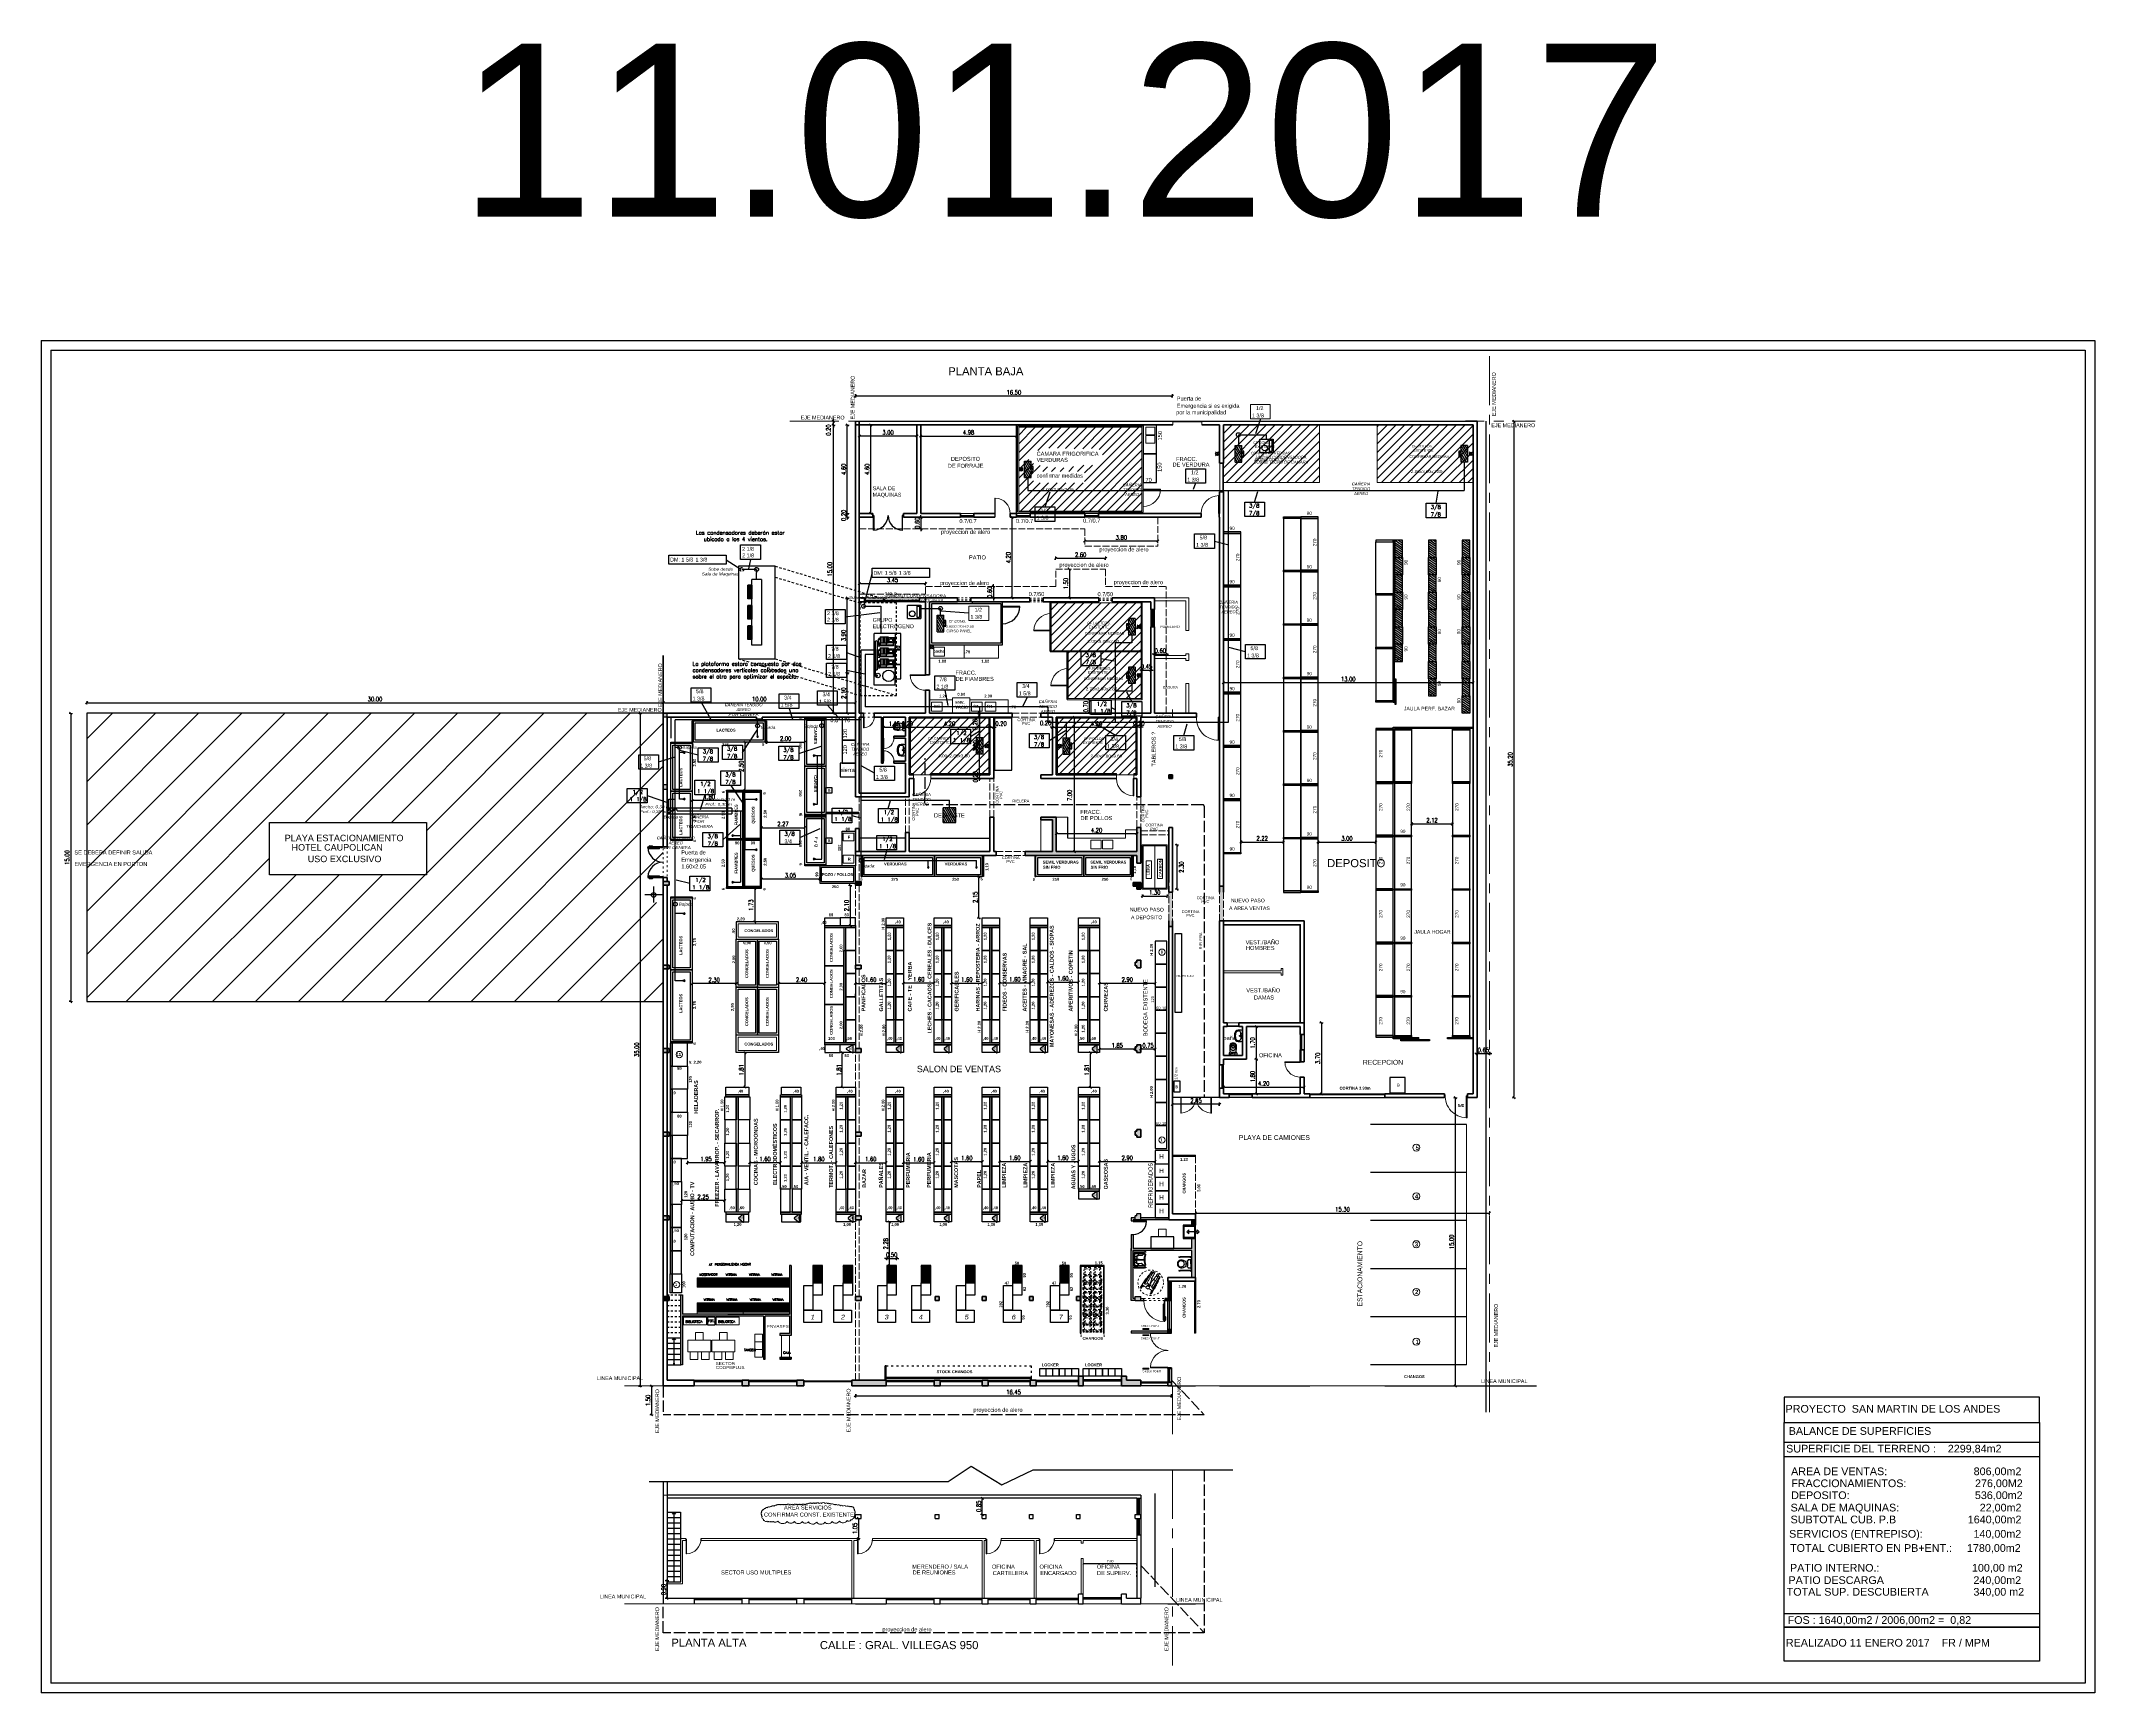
# Model space of a CAD drawing. Header units: millimetres. Extents: x 4865 to 4972, y 469 to 555.
import ezdxf

# ---------------------------------------------------------------- set-up
doc = ezdxf.new("R2010")
doc.units = ezdxf.units.MM
for name, pattern in [('ACAD_ISO02W100', [15, 12, -3]), ('CENTRO', [50.8, 31.75, -6.35, 6.35, -6.35]), ('DASHED2', [0.375, 0.25, -0.125]), ('HIDDEN', [0.125, 0.0625, -0.0625]), ('JIS_02_0.7', [1.35, 0.75, -0.6]), ('STYLE_01', [0.416641, 0.208282, -0.208359]), ('STYLE_02', [0.83313, 0.27771, -0.55542]), ('STYLE_05', [0.208282, 0.069427, -0.138855])]:
    doc.linetypes.add(name, pattern=pattern)
doc.layers.get('0').update_dxf_attribs({"color": 9})
doc.layers.get('Defpoints').update_dxf_attribs({"color": 9})
for name, color, linetype, lineweight in [('10-TEXTO', 9, 'Continuous', 9), ('8-cota equipam.', 9, 'Continuous', 5), ('aberturas', 9, 'Continuous', 20), ('camara', 9, 'Continuous', 20), ('columna', 9, 'Continuous', 60), ('cotas', 9, 'Continuous', 9), ('eje', 9, 'CENTRO', 13), ('IFA-BAJA 01', 130, 'Continuous', 30), ('IFA-BAJA 02', 123, 'Continuous', 0), ('IFA-MEDIA 01', 30, 'Continuous', 30), ('LOGO SOMBRA', 9, 'Continuous', 18), ('mesada', 9, 'Continuous', 15), ('MUR_CARAS_HORMIGON', 9, 'Continuous', 9), ('Muro', 9, 'Continuous', 40), ('None', 9, 'Continuous', 5), ('proyeccion de vigas', 9, 'ACAD_ISO02W100', 15), ('tabique de chapa', 9, 'Continuous', 15)]:
    doc.layers.add(name, color=color, linetype=linetype, lineweight=lineweight)
for name, color, linetype in [('2-texto', 9, 'Continuous'), ('7-equipamiento', 9, 'Continuous'), ('ARTEFBAÑO', 9, 'Continuous'), ('DET', 9, 'Continuous'), ('ELECTR', 9, 'Continuous'), ('Estructura rack proy', 51, 'DASHED2'), ('IFA-CAÑOCOBRE', 44, 'Continuous'), ('IFA-Desagues', 212, 'Continuous'), ('IFA-Estructura Rack', 51, 'Continuous'), ('IFA-MEDIA 02', 40, 'Continuous'), ('IFA-TEXTOS', 70, 'Continuous'), ('IFA-TRINCHERAS', 70, 'Continuous'), ('LINEA DE VISTA', 9, 'Continuous'), ('LUCIDO-1', 9, 'Continuous'), ('referencias 001', 9, 'Continuous'), ('REVOQUE', 9, 'Continuous'), ('Trincheras y Bajadas', 3, 'Continuous')]:
    doc.layers.add(name, color=color, linetype=linetype)
doc.styles.add('ARIAL', font='arial.ttf', dxfattribs={"width": 1.15, "oblique": 10})
doc.styles.add('COTAS', font='arial.ttf')
doc.styles.add('Helvetica (bold)', font='')
doc.styles.add('ROMANS', font='romans')
doc.styles.add('ROMANS75', font='ROMANS.SHX', dxfattribs={"width": 0.75})
doc.styles.get("Standard").update_dxf_attribs({"font": 'arial.ttf', "height": 0.2})
doc.styles.add('swiss', font='swissel.ttf')
doc.styles.get('Helvetica (bold)').set_extended_font_data('Helvetica', bold=True)
doc.dimstyles.new('COTAS100', dxfattribs={"dimscale": 0.15, "dimtxt": 1.5, "dimasz": 0.4, "dimexe": 1, "dimexo": 0, "dimgap": 0.5, "dimtad": 1, "dimzin": 0, "dimdsep": 46, "dimtxsty": 'ROMANS75', "dimblk1": 'TICK', "dimblk2": 'TICK', "dimsah": 1, "dimcen": 1, "dimse1": 1, "dimse2": 1, "dimclrd": 256, "dimclre": 256, "dimclrt": 256, "dimaunit": 1, "dimadec": 0, "dimazin": 0, "dimtfac": 1, "dimtix": 1, "dimtmove": 2, "dimatfit": 3, "dimldrblk": 'TICK', "dimfxl": 1, "dimtolj": 1, "dimtzin": 0, "dimarcsym": 0})
pattern_1 = [(45, (271.1234, -123.75734), (-0.224506403, 0.224506403), [])]

# ---------------------------------------------------------------- blocks, each defined once
blk = doc.blocks.new('TICK')
at = {"color": 4}
blk.add_line((-1, -1), (1, 1), dxfattribs=at)
for p, q in [((-1, 0), (0, 0)), ((0, -1.5), (0, 1.5))]:
    blk.add_line(p, q)
blk = doc.blocks.new('*D53')
at = {"layer": 'cotas', "lineweight": -2, "transparency": 16777216}
blk.add_line((4900.4, 494.27), (4898.28, 494.27), dxfattribs=at)
at = {"layer": 'Defpoints', "color": 0, "transparency": 16777216}
for p in [(4898.22, 494.86), (4898.22, 494.27), (4900.46, 494.86)]:
    blk.add_point(p, dxfattribs=at)
at = {"layer": 'cotas', "lineweight": -2, "transparency": 16777216, "xscale": 0.06, "yscale": 0.06, "zscale": 0.06, "rotation": 180}
blk.add_blockref('TICK', (4898.22, 494.27), dxfattribs=at)
at = {"layer": 'cotas', "lineweight": -2, "transparency": 16777216, "xscale": 0.06, "yscale": 0.06, "zscale": 0.06}
blk.add_blockref('TICK', (4900.46, 494.27), dxfattribs=at)
at = {"layer": 'cotas', "transparency": 16777216, "insert": (4899.34, 494.46), "char_height": 0.225, "attachment_point": 5, "style": 'ROMANS75'}
blk.add_mtext('\\A1;2.25', dxfattribs=at)
blk = doc.blocks.new('*D90')
at = {"lineweight": -2, "transparency": 16777216}
blk.add_line((4907.32, 484.11), (4923.65, 484.11), dxfattribs=at)
at = {"layer": 'Defpoints', "color": 0, "transparency": 16777216}
for p in [(4907.26, 484.92), (4923.71, 484.72), (4923.71, 484.11)]:
    blk.add_point(p, dxfattribs=at)
at = {"lineweight": -2, "transparency": 16777216, "xscale": 0.06, "yscale": 0.06, "zscale": 0.06, "rotation": 180}
blk.add_blockref('TICK', (4907.26, 484.11), dxfattribs=at)
at = {"lineweight": -2, "transparency": 16777216, "xscale": 0.06, "yscale": 0.06, "zscale": 0.06}
blk.add_blockref('TICK', (4923.71, 484.11), dxfattribs=at)
at = {"transparency": 16777216, "insert": (4915.49, 484.3), "char_height": 0.225, "attachment_point": 5, "style": 'ROMANS75'}
blk.add_mtext('\\A1;16.45', dxfattribs=at)
blk = doc.blocks.new('*D43')
at = {"lineweight": -2, "transparency": 16777216}
for p, q in [((4913.7, 519.68), (4913.7, 519.74)), ((4913.7, 519.42), (4913.7, 519.62)), ((4913.7, 519.36), (4913.7, 519.3))]:
    blk.add_line(p, q, dxfattribs=at)
at = {"layer": 'Defpoints', "color": 0, "transparency": 16777216}
for p in [(4913.7, 519.62), (4914.33, 519.62), (4914.33, 519.42)]:
    blk.add_point(p, dxfattribs=at)
at = {"lineweight": -2, "transparency": 16777216, "xscale": 0.06, "yscale": 0.06, "zscale": 0.06}
for p, rotation in [((4913.7, 519.62), 270), ((4913.7, 519.42), 90)]:
    blk.add_blockref('TICK', p, dxfattribs=dict(at, rotation=rotation))
at = {"transparency": 16777216, "insert": (4913.49, 519.04), "char_height": 0.225, "attachment_point": 5, "rotation": 90, "style": 'ROMANS75'}
blk.add_mtext('\\A1;0.20', dxfattribs=at)
blk = doc.blocks.new('*D91')
at = {"layer": 'cotas', "lineweight": -2, "transparency": 16777216}
blk.add_line((4913.7, 519.36), (4913.7, 516.48), dxfattribs=at)
at = {"layer": 'Defpoints', "color": 0, "transparency": 16777216}
for p in [(4914.26, 519.42), (4913.7, 516.42), (4914.26, 516.42)]:
    blk.add_point(p, dxfattribs=at)
at = {"layer": 'cotas', "lineweight": -2, "transparency": 16777216, "xscale": 0.06, "yscale": 0.06, "zscale": 0.06}
for p, rotation in [((4913.7, 519.42), 90), ((4913.7, 516.42), 270)]:
    blk.add_blockref('TICK', p, dxfattribs=dict(at, rotation=rotation))
at = {"layer": 'cotas', "transparency": 16777216, "insert": (4913.51, 517.92), "char_height": 0.225, "attachment_point": 5, "rotation": 90, "style": 'ROMANS75'}
blk.add_mtext('\\A1;3.00', dxfattribs=at)
blk = doc.blocks.new('*D92')
at = {"layer": 'cotas', "lineweight": -2, "transparency": 16777216}
blk.add_line((4918.65, 519.36), (4918.65, 512.48), dxfattribs=at)
at = {"layer": 'Defpoints', "color": 0, "transparency": 16777216}
for p in [(4918.41, 519.42), (4918.41, 512.42), (4918.65, 512.42)]:
    blk.add_point(p, dxfattribs=at)
at = {"layer": 'cotas', "lineweight": -2, "transparency": 16777216, "xscale": 0.06, "yscale": 0.06, "zscale": 0.06}
for p, rotation in [((4918.65, 519.42), 90), ((4918.65, 512.42), 270)]:
    blk.add_blockref('TICK', p, dxfattribs=dict(at, rotation=rotation))
at = {"layer": 'cotas', "transparency": 16777216, "insert": (4918.41, 515.35), "char_height": 0.225, "attachment_point": 5, "rotation": 90, "style": 'ROMANS75'}
blk.add_mtext('\\A1;7.00', dxfattribs=at)
blk = doc.blocks.new('*D93')
at = {"lineweight": -2, "transparency": 16777216}
blk.add_line((4926.15, 499.28), (4923.82, 499.28), dxfattribs=at)
at = {"layer": 'Defpoints', "color": 0, "transparency": 16777216}
for p in [(4923.76, 499.72), (4923.76, 499.28), (4926.21, 499.72)]:
    blk.add_point(p, dxfattribs=at)
at = {"lineweight": -2, "transparency": 16777216, "xscale": 0.06, "yscale": 0.06, "zscale": 0.06, "rotation": 180}
blk.add_blockref('TICK', (4923.76, 499.28), dxfattribs=at)
at = {"lineweight": -2, "transparency": 16777216, "xscale": 0.06, "yscale": 0.06, "zscale": 0.06}
blk.add_blockref('TICK', (4926.21, 499.28), dxfattribs=at)
at = {"transparency": 16777216, "insert": (4924.99, 499.47), "char_height": 0.225, "attachment_point": 5, "style": 'ROMANS75'}
blk.add_mtext('\\A1;2.45', dxfattribs=at)
blk = doc.blocks.new('*D94')
at = {"lineweight": -2, "transparency": 16777216}
blk.add_line((4907.32, 536.14), (4923.7, 536.14), dxfattribs=at)
at = {"layer": 'Defpoints', "color": 0, "transparency": 16777216}
for p in [(4923.76, 536.14), (4907.26, 534.82), (4923.76, 534.82)]:
    blk.add_point(p, dxfattribs=at)
at = {"lineweight": -2, "transparency": 16777216, "xscale": 0.06, "yscale": 0.06, "zscale": 0.06, "rotation": 180}
blk.add_blockref('TICK', (4907.26, 536.14), dxfattribs=at)
at = {"lineweight": -2, "transparency": 16777216, "xscale": 0.06, "yscale": 0.06, "zscale": 0.06}
blk.add_blockref('TICK', (4923.76, 536.14), dxfattribs=at)
at = {"transparency": 16777216, "insert": (4915.51, 536.32), "char_height": 0.225, "attachment_point": 5, "style": 'ROMANS75'}
blk.add_mtext('\\A1;16.50', dxfattribs=at)
blk = doc.blocks.new('*D95')
at = {"lineweight": -2, "transparency": 16777216}
for p, q in [((4939.55, 501.92), (4939.49, 501.92)), ((4939.61, 501.92), (4940.26, 501.92)), ((4940.32, 501.92), (4940.38, 501.92))]:
    blk.add_line(p, q, dxfattribs=at)
at = {"layer": 'Defpoints', "color": 0, "transparency": 16777216}
for p in [(4939.61, 501.68), (4940.26, 501.92), (4940.26, 501.68)]:
    blk.add_point(p, dxfattribs=at)
at = {"lineweight": -2, "transparency": 16777216, "xscale": 0.06, "yscale": 0.06, "zscale": 0.06}
blk.add_blockref('TICK', (4939.61, 501.92), dxfattribs=at)
at = {"lineweight": -2, "transparency": 16777216, "xscale": 0.06, "yscale": 0.06, "zscale": 0.06, "rotation": 180}
blk.add_blockref('TICK', (4940.26, 501.92), dxfattribs=at)
at = {"transparency": 16777216, "insert": (4939.94, 502.1), "char_height": 0.225, "attachment_point": 5, "style": 'ROMANS75'}
blk.add_mtext('\\A1;0.65', dxfattribs=at)
blk = doc.blocks.new('*D64')
at = {"layer": 'cotas', "lineweight": -2, "transparency": 16777216}
blk.add_line((4913.86, 477.99), (4913.86, 478.72), dxfattribs=at)
at = {"layer": 'Defpoints', "color": 0, "transparency": 16777216}
for p in [(4913.86, 478.78), (4913.96, 478.78), (4913.96, 477.93)]:
    blk.add_point(p, dxfattribs=at)
at = {"layer": 'cotas', "lineweight": -2, "transparency": 16777216, "xscale": 0.06, "yscale": 0.06, "zscale": 0.06}
for p, rotation in [((4913.86, 478.78), 90), ((4913.86, 477.93), 270)]:
    blk.add_blockref('TICK', p, dxfattribs=dict(at, rotation=rotation))
at = {"layer": 'cotas', "transparency": 16777216, "insert": (4913.68, 478.36), "char_height": 0.225, "attachment_point": 5, "rotation": 90, "style": 'ROMANS75'}
blk.add_mtext('\\A1;0.85', dxfattribs=at)
blk = doc.blocks.new('*D65')
at = {"lineweight": -2, "transparency": 16777216}
blk.add_line((4897.46, 473.64), (4897.46, 474.42), dxfattribs=at)
at = {"layer": 'Defpoints', "color": 0, "transparency": 16777216}
for p in [(4897.46, 474.48), (4897.46, 474.48), (4897.46, 473.58)]:
    blk.add_point(p, dxfattribs=at)
at = {"lineweight": -2, "transparency": 16777216, "xscale": 0.06, "yscale": 0.06, "zscale": 0.06}
for p, rotation in [((4897.46, 474.48), 90), ((4897.46, 473.58), 270)]:
    blk.add_blockref('TICK', p, dxfattribs=dict(at, rotation=rotation))
at = {"transparency": 16777216, "insert": (4897.28, 474.03), "char_height": 0.225, "attachment_point": 5, "rotation": 90, "style": 'ROMANS75'}
blk.add_mtext('\\A1;0.90', dxfattribs=at)
blk = doc.blocks.new('*D66')
at = {"lineweight": -2, "transparency": 16777216}
blk.add_line((4896.06, 519.56), (4896.06, 484.68), dxfattribs=at)
at = {"layer": 'Defpoints', "color": 0, "transparency": 16777216}
for p in [(4897.26, 519.62), (4896.06, 484.62), (4897.26, 484.62)]:
    blk.add_point(p, dxfattribs=at)
at = {"lineweight": -2, "transparency": 16777216, "xscale": 0.06, "yscale": 0.06, "zscale": 0.06}
for p, rotation in [((4896.06, 519.62), 90), ((4896.06, 484.62), 270)]:
    blk.add_blockref('TICK', p, dxfattribs=dict(at, rotation=rotation))
at = {"transparency": 16777216, "insert": (4895.88, 502.12), "char_height": 0.225, "attachment_point": 5, "rotation": 90, "style": 'ROMANS75'}
blk.add_mtext('\\A1;35.00', dxfattribs=at)
blk = doc.blocks.new('*D67')
at = {"layer": 'cotas', "lineweight": -2, "transparency": 16777216}
blk.add_line((4897.32, 520.17), (4907.2, 520.17), dxfattribs=at)
at = {"layer": 'Defpoints', "color": 0, "transparency": 16777216}
for p in [(4897.26, 519.62), (4907.26, 520.17), (4907.26, 519.62)]:
    blk.add_point(p, dxfattribs=at)
at = {"layer": 'cotas', "lineweight": -2, "transparency": 16777216, "xscale": 0.06, "yscale": 0.06, "zscale": 0.06, "rotation": 180}
blk.add_blockref('TICK', (4897.26, 520.17), dxfattribs=at)
at = {"layer": 'cotas', "lineweight": -2, "transparency": 16777216, "xscale": 0.06, "yscale": 0.06, "zscale": 0.06}
blk.add_blockref('TICK', (4907.26, 520.17), dxfattribs=at)
at = {"layer": 'cotas', "transparency": 16777216, "insert": (4902.26, 520.36), "char_height": 0.225, "attachment_point": 5, "style": 'ROMANS75'}
blk.add_mtext('\\A1;10.00', dxfattribs=at)
blk = doc.blocks.new('*D31')
at = {"layer": 'cotas', "lineweight": -2, "transparency": 16777216}
blk.add_line((4908.05, 534.56), (4908.05, 530.08), dxfattribs=at)
at = {"layer": 'Defpoints', "color": 0, "transparency": 16777216}
for p in [(4906.57, 534.62), (4906.57, 530.02), (4908.05, 530.02)]:
    blk.add_point(p, dxfattribs=at)
at = {"layer": 'cotas', "lineweight": -2, "transparency": 16777216, "xscale": 0.06, "yscale": 0.06, "zscale": 0.06}
for p, rotation in [((4908.05, 534.62), 90), ((4908.05, 530.02), 270)]:
    blk.add_blockref('TICK', p, dxfattribs=dict(at, rotation=rotation))
at = {"layer": 'cotas', "transparency": 16777216, "insert": (4907.87, 532.32), "char_height": 0.225, "attachment_point": 5, "rotation": 90, "style": 'ROMANS75'}
blk.add_mtext('\\A1;4.60', dxfattribs=at)
blk = doc.blocks.new('*D68')
at = {"layer": 'cotas', "lineweight": -2, "transparency": 16777216}
blk.add_line((4915.41, 529.76), (4915.41, 525.68), dxfattribs=at)
at = {"layer": 'Defpoints', "color": 0, "transparency": 16777216}
for p in [(4915.48, 529.82), (4915.41, 525.62), (4915.41, 525.62)]:
    blk.add_point(p, dxfattribs=at)
at = {"layer": 'cotas', "lineweight": -2, "transparency": 16777216, "xscale": 0.06, "yscale": 0.06, "zscale": 0.06}
for p, rotation in [((4915.41, 529.82), 90), ((4915.41, 525.62), 270)]:
    blk.add_blockref('TICK', p, dxfattribs=dict(at, rotation=rotation))
at = {"layer": 'cotas', "transparency": 16777216, "insert": (4915.22, 527.72), "char_height": 0.225, "attachment_point": 5, "rotation": 90, "style": 'ROMANS75'}
blk.add_mtext('\\A1;4.20', dxfattribs=at)
blk = doc.blocks.new('*D69')
at = {"layer": 'cotas', "lineweight": -2, "transparency": 16777216}
blk.add_line((4918.4, 527.06), (4918.4, 525.68), dxfattribs=at)
at = {"layer": 'Defpoints', "color": 0, "transparency": 16777216}
for p in [(4918.37, 527.12), (4918.37, 525.62), (4918.4, 525.62)]:
    blk.add_point(p, dxfattribs=at)
at = {"layer": 'cotas', "lineweight": -2, "transparency": 16777216, "xscale": 0.06, "yscale": 0.06, "zscale": 0.06}
for p, rotation in [((4918.4, 527.12), 90), ((4918.4, 525.62), 270)]:
    blk.add_blockref('TICK', p, dxfattribs=dict(at, rotation=rotation))
at = {"layer": 'cotas', "transparency": 16777216, "insert": (4918.21, 526.37), "char_height": 0.225, "attachment_point": 5, "rotation": 90, "style": 'ROMANS75'}
blk.add_mtext('\\A1;1.50', dxfattribs=at)
blk = doc.blocks.new('*D70')
at = {"layer": 'cotas', "lineweight": -2, "transparency": 16777216}
blk.add_line((4917.74, 527.69), (4920.22, 527.69), dxfattribs=at)
at = {"layer": 'Defpoints', "color": 0, "transparency": 16777216}
for p in [(4917.68, 527.12), (4920.28, 527.69), (4920.28, 527.12)]:
    blk.add_point(p, dxfattribs=at)
at = {"layer": 'cotas', "lineweight": -2, "transparency": 16777216, "xscale": 0.06, "yscale": 0.06, "zscale": 0.06, "rotation": 180}
blk.add_blockref('TICK', (4917.68, 527.69), dxfattribs=at)
at = {"layer": 'cotas', "lineweight": -2, "transparency": 16777216, "xscale": 0.06, "yscale": 0.06, "zscale": 0.06}
blk.add_blockref('TICK', (4920.28, 527.69), dxfattribs=at)
at = {"layer": 'cotas', "transparency": 16777216, "insert": (4918.98, 527.87), "char_height": 0.225, "attachment_point": 5, "style": 'ROMANS75'}
blk.add_mtext('\\A1;2.60', dxfattribs=at)
blk = doc.blocks.new('*D71')
at = {"layer": 'cotas', "lineweight": -2, "transparency": 16777216}
blk.add_line((4919.26, 528.59), (4922.94, 528.59), dxfattribs=at)
at = {"layer": 'Defpoints', "color": 0, "transparency": 16777216}
for p in [(4919.2, 528.32), (4923, 528.59), (4923, 528.32)]:
    blk.add_point(p, dxfattribs=at)
at = {"layer": 'cotas', "lineweight": -2, "transparency": 16777216, "xscale": 0.06, "yscale": 0.06, "zscale": 0.06, "rotation": 180}
blk.add_blockref('TICK', (4919.2, 528.59), dxfattribs=at)
at = {"layer": 'cotas', "lineweight": -2, "transparency": 16777216, "xscale": 0.06, "yscale": 0.06, "zscale": 0.06}
blk.add_blockref('TICK', (4923, 528.59), dxfattribs=at)
at = {"layer": 'cotas', "transparency": 16777216, "insert": (4921.1, 528.77), "char_height": 0.225, "attachment_point": 5, "style": 'ROMANS75'}
blk.add_mtext('\\A1;3.80', dxfattribs=at)
blk = doc.blocks.new('*D32')
at = {"layer": 'cotas', "lineweight": -2, "transparency": 16777216}
for p, q in [((4910.67, 529.88), (4910.67, 529.94)), ((4910.67, 529.82), (4910.67, 529.22)), ((4910.67, 529.16), (4910.67, 529.1))]:
    blk.add_line(p, q, dxfattribs=at)
at = {"layer": 'Defpoints', "color": 0, "transparency": 16777216}
for p in [(4910.5, 529.82), (4910.5, 529.22), (4910.67, 529.22)]:
    blk.add_point(p, dxfattribs=at)
at = {"layer": 'cotas', "lineweight": -2, "transparency": 16777216, "xscale": 0.06, "yscale": 0.06, "zscale": 0.06}
for p, rotation in [((4910.67, 529.82), 270), ((4910.67, 529.22), 90)]:
    blk.add_blockref('TICK', p, dxfattribs=dict(at, rotation=rotation))
at = {"layer": 'cotas', "transparency": 16777216, "insert": (4910.48, 529.52), "char_height": 0.225, "attachment_point": 5, "rotation": 90, "style": 'ROMANS75'}
blk.add_mtext('\\A1;0.60', dxfattribs=at)
blk = doc.blocks.new('*D72')
at = {"layer": 'cotas', "lineweight": -2, "transparency": 16777216}
for p, q in [((4914.44, 526.28), (4914.44, 526.34)), ((4914.44, 526.22), (4914.44, 525.62)), ((4914.44, 525.56), (4914.44, 525.5))]:
    blk.add_line(p, q, dxfattribs=at)
at = {"layer": 'Defpoints', "color": 0, "transparency": 16777216}
for p in [(4914.76, 526.22), (4914.44, 525.62), (4914.76, 525.62)]:
    blk.add_point(p, dxfattribs=at)
at = {"layer": 'cotas', "lineweight": -2, "transparency": 16777216, "xscale": 0.06, "yscale": 0.06, "zscale": 0.06}
for p, rotation in [((4914.44, 526.22), 270), ((4914.44, 525.62), 90)]:
    blk.add_blockref('TICK', p, dxfattribs=dict(at, rotation=rotation))
at = {"layer": 'cotas', "transparency": 16777216, "insert": (4914.25, 525.92), "char_height": 0.225, "attachment_point": 5, "rotation": 90, "style": 'ROMANS75'}
blk.add_mtext('\\A1;0.60', dxfattribs=at)
blk = doc.blocks.new('*D73')
at = {"layer": 'cotas', "lineweight": -2, "transparency": 16777216}
for p, q in [((4922.77, 522.7), (4922.71, 522.7)), ((4922.83, 522.7), (4923.43, 522.7)), ((4923.49, 522.7), (4923.55, 522.7))]:
    blk.add_line(p, q, dxfattribs=at)
at = {"layer": 'Defpoints', "color": 0, "transparency": 16777216}
for p in [(4922.83, 522.66), (4923.43, 522.7), (4923.43, 522.66)]:
    blk.add_point(p, dxfattribs=at)
at = {"layer": 'cotas', "lineweight": -2, "transparency": 16777216, "xscale": 0.06, "yscale": 0.06, "zscale": 0.06}
blk.add_blockref('TICK', (4922.83, 522.7), dxfattribs=at)
at = {"layer": 'cotas', "lineweight": -2, "transparency": 16777216, "xscale": 0.06, "yscale": 0.06, "zscale": 0.06, "rotation": 180}
blk.add_blockref('TICK', (4923.43, 522.7), dxfattribs=at)
at = {"layer": 'cotas', "transparency": 16777216, "insert": (4923.13, 522.88), "char_height": 0.225, "attachment_point": 5, "style": 'ROMANS75'}
blk.add_mtext('\\A1;0.60', dxfattribs=at)
blk = doc.blocks.new('*D74')
at = {"layer": 'cotas', "lineweight": -2, "transparency": 16777216}
blk.add_line((4896.65, 484.56), (4896.65, 483.18), dxfattribs=at)
at = {"layer": 'Defpoints', "color": 0, "transparency": 16777216}
for p in [(4897.26, 484.62), (4896.65, 483.12), (4897.26, 483.12)]:
    blk.add_point(p, dxfattribs=at)
at = {"layer": 'cotas', "lineweight": -2, "transparency": 16777216, "xscale": 0.06, "yscale": 0.06, "zscale": 0.06}
for p, rotation in [((4896.65, 484.62), 90), ((4896.65, 483.12), 270)]:
    blk.add_blockref('TICK', p, dxfattribs=dict(at, rotation=rotation))
at = {"layer": 'cotas', "transparency": 16777216, "insert": (4896.47, 483.87), "char_height": 0.225, "attachment_point": 5, "rotation": 90, "style": 'ROMANS75'}
blk.add_mtext('\\A1;1.50', dxfattribs=at)
blk = doc.blocks.new('*D75')
at = {"layer": 'cotas', "lineweight": -2, "transparency": 16777216}
for p, q in [((4913.7, 516.48), (4913.7, 516.54)), ((4913.7, 516.42), (4913.7, 516.22)), ((4913.7, 516.16), (4913.7, 516.1))]:
    blk.add_line(p, q, dxfattribs=at)
at = {"layer": 'Defpoints', "color": 0, "transparency": 16777216}
for p in [(4914.26, 516.42), (4913.7, 516.22), (4914.26, 516.22)]:
    blk.add_point(p, dxfattribs=at)
at = {"layer": 'cotas', "lineweight": -2, "transparency": 16777216, "xscale": 0.06, "yscale": 0.06, "zscale": 0.06}
for p, rotation in [((4913.7, 516.42), 270), ((4913.7, 516.22), 90)]:
    blk.add_blockref('TICK', p, dxfattribs=dict(at, rotation=rotation))
at = {"layer": 'cotas', "transparency": 16777216, "insert": (4913.51, 516.32), "char_height": 0.225, "attachment_point": 5, "rotation": 90, "style": 'ROMANS75'}
blk.add_mtext('\\A1;0.20', dxfattribs=at)
blk = doc.blocks.new('*D76')
at = {"layer": 'cotas', "lineweight": -2, "transparency": 16777216}
blk.add_line((4908.77, 518.9), (4909.8, 518.9), dxfattribs=at)
at = {"layer": 'Defpoints', "color": 0, "transparency": 16777216}
for p in [(4908.71, 519.42), (4909.86, 519.42), (4909.86, 518.9)]:
    blk.add_point(p, dxfattribs=at)
at = {"layer": 'cotas', "lineweight": -2, "transparency": 16777216, "xscale": 0.06, "yscale": 0.06, "zscale": 0.06, "rotation": 180}
blk.add_blockref('TICK', (4908.71, 518.9), dxfattribs=at)
at = {"layer": 'cotas', "lineweight": -2, "transparency": 16777216, "xscale": 0.06, "yscale": 0.06, "zscale": 0.06}
blk.add_blockref('TICK', (4909.86, 518.9), dxfattribs=at)
at = {"layer": 'cotas', "transparency": 16777216, "insert": (4909.29, 519.08), "char_height": 0.225, "attachment_point": 5, "style": 'ROMANS75'}
blk.add_mtext('\\A1;1.15', dxfattribs=at)
blk = doc.blocks.new('*D77')
at = {"layer": 'cotas', "lineweight": -2, "transparency": 16777216}
for p, q in [((4909.8, 518.9), (4909.74, 518.9)), ((4909.86, 518.9), (4910.06, 518.9)), ((4910.12, 518.9), (4910.18, 518.9))]:
    blk.add_line(p, q, dxfattribs=at)
at = {"layer": 'Defpoints', "color": 0, "transparency": 16777216}
for p in [(4909.86, 519.42), (4910.06, 519.42), (4910.06, 518.9)]:
    blk.add_point(p, dxfattribs=at)
at = {"layer": 'cotas', "lineweight": -2, "transparency": 16777216, "xscale": 0.06, "yscale": 0.06, "zscale": 0.06}
blk.add_blockref('TICK', (4909.86, 518.9), dxfattribs=at)
at = {"layer": 'cotas', "lineweight": -2, "transparency": 16777216, "xscale": 0.06, "yscale": 0.06, "zscale": 0.06, "rotation": 180}
blk.add_blockref('TICK', (4910.06, 518.9), dxfattribs=at)
at = {"layer": 'cotas', "transparency": 16777216, "insert": (4909.96, 519.08), "char_height": 0.225, "attachment_point": 5, "style": 'ROMANS75'}
blk.add_mtext('\\A1;0.20', dxfattribs=at)
blk = doc.blocks.new('*D33')
at = {"layer": 'cotas', "lineweight": -2, "transparency": 16777216}
blk.add_line((4910.12, 518.9), (4914.2, 518.9), dxfattribs=at)
at = {"layer": 'Defpoints', "color": 0, "transparency": 16777216}
for p in [(4910.06, 519.42), (4914.26, 519.42), (4914.26, 518.9)]:
    blk.add_point(p, dxfattribs=at)
at = {"layer": 'cotas', "lineweight": -2, "transparency": 16777216, "xscale": 0.06, "yscale": 0.06, "zscale": 0.06, "rotation": 180}
blk.add_blockref('TICK', (4910.06, 518.9), dxfattribs=at)
at = {"layer": 'cotas', "lineweight": -2, "transparency": 16777216, "xscale": 0.06, "yscale": 0.06, "zscale": 0.06}
blk.add_blockref('TICK', (4914.26, 518.9), dxfattribs=at)
at = {"layer": 'cotas', "transparency": 16777216, "insert": (4912.16, 519.08), "char_height": 0.225, "attachment_point": 5, "style": 'ROMANS75'}
blk.add_mtext('\\A1;4.20', dxfattribs=at)
blk = doc.blocks.new('*D78')
at = {"layer": 'cotas', "lineweight": -2, "transparency": 16777216}
for p, q in [((4914.2, 518.9), (4914.14, 518.9)), ((4914.26, 518.9), (4914.46, 518.9)), ((4914.52, 518.9), (4914.58, 518.9))]:
    blk.add_line(p, q, dxfattribs=at)
at = {"layer": 'Defpoints', "color": 0, "transparency": 16777216}
for p in [(4914.26, 519.42), (4914.46, 519.42), (4914.46, 518.9)]:
    blk.add_point(p, dxfattribs=at)
at = {"layer": 'cotas', "lineweight": -2, "transparency": 16777216, "xscale": 0.06, "yscale": 0.06, "zscale": 0.06}
blk.add_blockref('TICK', (4914.26, 518.9), dxfattribs=at)
at = {"layer": 'cotas', "lineweight": -2, "transparency": 16777216, "xscale": 0.06, "yscale": 0.06, "zscale": 0.06, "rotation": 180}
blk.add_blockref('TICK', (4914.46, 518.9), dxfattribs=at)
at = {"layer": 'cotas', "transparency": 16777216, "insert": (4914.84, 519.09), "char_height": 0.225, "attachment_point": 5, "style": 'ROMANS75'}
blk.add_mtext('\\A1;0.20', dxfattribs=at)
blk = doc.blocks.new('*D79')
at = {"layer": 'cotas', "lineweight": -2, "transparency": 16777216}
for p, q in [((4917.45, 518.9), (4917.39, 518.9)), ((4917.51, 518.9), (4917.71, 518.9)), ((4917.77, 518.9), (4917.83, 518.9))]:
    blk.add_line(p, q, dxfattribs=at)
at = {"layer": 'Defpoints', "color": 0, "transparency": 16777216}
for p in [(4917.51, 519.42), (4917.71, 519.42), (4917.71, 518.9)]:
    blk.add_point(p, dxfattribs=at)
at = {"layer": 'cotas', "lineweight": -2, "transparency": 16777216, "xscale": 0.06, "yscale": 0.06, "zscale": 0.06}
blk.add_blockref('TICK', (4917.51, 518.9), dxfattribs=at)
at = {"layer": 'cotas', "lineweight": -2, "transparency": 16777216, "xscale": 0.06, "yscale": 0.06, "zscale": 0.06, "rotation": 180}
blk.add_blockref('TICK', (4917.71, 518.9), dxfattribs=at)
at = {"layer": 'cotas', "transparency": 16777216, "insert": (4917.16, 519.11), "char_height": 0.225, "attachment_point": 5, "style": 'ROMANS75'}
blk.add_mtext('\\A1;0.20', dxfattribs=at)
blk = doc.blocks.new('*D80')
at = {"layer": 'cotas', "lineweight": -2, "transparency": 16777216}
blk.add_line((4917.77, 518.9), (4921.85, 518.9), dxfattribs=at)
at = {"layer": 'Defpoints', "color": 0, "transparency": 16777216}
for p in [(4917.71, 519.42), (4921.91, 519.42), (4921.91, 518.9)]:
    blk.add_point(p, dxfattribs=at)
at = {"layer": 'cotas', "lineweight": -2, "transparency": 16777216, "xscale": 0.06, "yscale": 0.06, "zscale": 0.06, "rotation": 180}
blk.add_blockref('TICK', (4917.71, 518.9), dxfattribs=at)
at = {"layer": 'cotas', "lineweight": -2, "transparency": 16777216, "xscale": 0.06, "yscale": 0.06, "zscale": 0.06}
blk.add_blockref('TICK', (4921.91, 518.9), dxfattribs=at)
at = {"layer": 'cotas', "transparency": 16777216, "insert": (4919.81, 519.08), "char_height": 0.225, "attachment_point": 5, "style": 'ROMANS75'}
blk.add_mtext('\\A1;4.20', dxfattribs=at)
blk = doc.blocks.new('*D81')
at = {"layer": 'cotas', "lineweight": -2, "transparency": 16777216}
for p, q in [((4921.85, 518.92), (4921.79, 518.92)), ((4921.91, 518.92), (4922.11, 518.92)), ((4922.17, 518.92), (4922.23, 518.92))]:
    blk.add_line(p, q, dxfattribs=at)
at = {"layer": 'Defpoints', "color": 0, "transparency": 16777216}
for p in [(4921.91, 519.42), (4922.11, 519.42), (4922.11, 518.92)]:
    blk.add_point(p, dxfattribs=at)
at = {"layer": 'cotas', "lineweight": -2, "transparency": 16777216, "xscale": 0.06, "yscale": 0.06, "zscale": 0.06}
blk.add_blockref('TICK', (4921.91, 518.92), dxfattribs=at)
at = {"layer": 'cotas', "lineweight": -2, "transparency": 16777216, "xscale": 0.06, "yscale": 0.06, "zscale": 0.06, "rotation": 180}
blk.add_blockref('TICK', (4922.11, 518.92), dxfattribs=at)
at = {"layer": 'cotas', "transparency": 16777216, "insert": (4922.01, 519.1), "char_height": 0.225, "attachment_point": 5, "style": 'ROMANS75'}
blk.add_mtext('\\A1;0.20', dxfattribs=at)
blk = doc.blocks.new('*D82')
at = {"layer": 'cotas', "lineweight": -2, "transparency": 16777216}
blk.add_line((4907.52, 526.37), (4910.85, 526.37), dxfattribs=at)
at = {"layer": 'Defpoints', "color": 0, "transparency": 16777216}
for p in [(4910.91, 526.37), (4907.46, 525.42), (4910.91, 525.42)]:
    blk.add_point(p, dxfattribs=at)
at = {"layer": 'cotas', "lineweight": -2, "transparency": 16777216, "xscale": 0.06, "yscale": 0.06, "zscale": 0.06, "rotation": 180}
blk.add_blockref('TICK', (4907.46, 526.37), dxfattribs=at)
at = {"layer": 'cotas', "lineweight": -2, "transparency": 16777216, "xscale": 0.06, "yscale": 0.06, "zscale": 0.06}
blk.add_blockref('TICK', (4910.91, 526.37), dxfattribs=at)
at = {"layer": 'cotas', "transparency": 16777216, "insert": (4909.19, 526.56), "char_height": 0.225, "attachment_point": 5, "style": 'ROMANS75'}
blk.add_mtext('\\A1;3.45', dxfattribs=at)
blk = doc.blocks.new('*D83')
at = {"layer": 'cotas', "lineweight": -2, "transparency": 16777216}
blk.add_line((4906.84, 519.68), (4906.84, 521.66), dxfattribs=at)
at = {"layer": 'Defpoints', "color": 0, "transparency": 16777216}
for p in [(4906.84, 521.72), (4907.46, 521.72), (4907.46, 519.62)]:
    blk.add_point(p, dxfattribs=at)
at = {"layer": 'cotas', "lineweight": -2, "transparency": 16777216, "xscale": 0.06, "yscale": 0.06, "zscale": 0.06}
for p, rotation in [((4906.84, 521.72), 90), ((4906.84, 519.62), 270)]:
    blk.add_blockref('TICK', p, dxfattribs=dict(at, rotation=rotation))
at = {"layer": 'cotas', "transparency": 16777216, "insert": (4906.65, 520.67), "char_height": 0.225, "attachment_point": 5, "rotation": 90, "style": 'ROMANS75'}
blk.add_mtext('\\A1;2.10', dxfattribs=at)
blk = doc.blocks.new('*D84')
at = {"layer": 'cotas', "lineweight": -2, "transparency": 16777216}
blk.add_line((4906.84, 521.78), (4906.84, 525.56), dxfattribs=at)
at = {"layer": 'Defpoints', "color": 0, "transparency": 16777216}
for p in [(4906.84, 525.62), (4907.46, 525.62), (4907.46, 521.72)]:
    blk.add_point(p, dxfattribs=at)
at = {"layer": 'cotas', "lineweight": -2, "transparency": 16777216, "xscale": 0.06, "yscale": 0.06, "zscale": 0.06}
for p, rotation in [((4906.84, 525.62), 90), ((4906.84, 521.72), 270)]:
    blk.add_blockref('TICK', p, dxfattribs=dict(at, rotation=rotation))
at = {"layer": 'cotas', "transparency": 16777216, "insert": (4906.65, 523.67), "char_height": 0.225, "attachment_point": 5, "rotation": 90, "style": 'ROMANS75'}
blk.add_mtext('\\A1;3.90', dxfattribs=at)
blk = doc.blocks.new('*D34')
at = {"layer": 'cotas', "lineweight": -2, "transparency": 16777216}
for p, q in [((4906.84, 530.08), (4906.84, 530.14)), ((4906.84, 529.82), (4906.84, 530.02)), ((4906.84, 529.76), (4906.84, 529.7))]:
    blk.add_line(p, q, dxfattribs=at)
at = {"layer": 'Defpoints', "color": 0, "transparency": 16777216}
for p in [(4906.84, 530.02), (4907.46, 530.02), (4907.46, 529.82)]:
    blk.add_point(p, dxfattribs=at)
at = {"layer": 'cotas', "lineweight": -2, "transparency": 16777216, "xscale": 0.06, "yscale": 0.06, "zscale": 0.06}
for p, rotation in [((4906.84, 530.02), 270), ((4906.84, 529.82), 90)]:
    blk.add_blockref('TICK', p, dxfattribs=dict(at, rotation=rotation))
at = {"layer": 'cotas', "transparency": 16777216, "insert": (4906.65, 529.92), "char_height": 0.225, "attachment_point": 5, "rotation": 90, "style": 'ROMANS75'}
blk.add_mtext('\\A1;0.20', dxfattribs=at)
blk = doc.blocks.new('*D35')
at = {"layer": 'cotas', "lineweight": -2, "transparency": 16777216}
blk.add_line((4906.84, 530.08), (4906.84, 534.56), dxfattribs=at)
at = {"layer": 'Defpoints', "color": 0, "transparency": 16777216}
for p in [(4906.84, 534.62), (4907.46, 534.62), (4907.46, 530.02)]:
    blk.add_point(p, dxfattribs=at)
at = {"layer": 'cotas', "lineweight": -2, "transparency": 16777216, "xscale": 0.06, "yscale": 0.06, "zscale": 0.06}
for p, rotation in [((4906.84, 534.62), 90), ((4906.84, 530.02), 270)]:
    blk.add_blockref('TICK', p, dxfattribs=dict(at, rotation=rotation))
at = {"layer": 'cotas', "transparency": 16777216, "insert": (4906.65, 532.32), "char_height": 0.225, "attachment_point": 5, "rotation": 90, "style": 'ROMANS75'}
blk.add_mtext('\\A1;4.60', dxfattribs=at)
blk = doc.blocks.new('*D36')
at = {"layer": 'cotas', "lineweight": -2, "transparency": 16777216}
blk.add_line((4906.12, 519.68), (4906.12, 534.56), dxfattribs=at)
at = {"layer": 'Defpoints', "color": 0, "transparency": 16777216}
for p in [(4906.12, 534.62), (4907.46, 534.62), (4907.46, 519.62)]:
    blk.add_point(p, dxfattribs=at)
at = {"layer": 'cotas', "lineweight": -2, "transparency": 16777216, "xscale": 0.06, "yscale": 0.06, "zscale": 0.06}
for p, rotation in [((4906.12, 534.62), 90), ((4906.12, 519.62), 270)]:
    blk.add_blockref('TICK', p, dxfattribs=dict(at, rotation=rotation))
at = {"layer": 'cotas', "transparency": 16777216, "insert": (4905.93, 527.12), "char_height": 0.225, "attachment_point": 5, "rotation": 90, "style": 'ROMANS75'}
blk.add_mtext('\\A1;15.00', dxfattribs=at)
blk = doc.blocks.new('*D85')
at = {"layer": 'cotas', "lineweight": -2, "transparency": 16777216}
for p, q in [((4906.12, 534.88), (4906.12, 534.94)), ((4906.12, 534.62), (4906.12, 534.82)), ((4906.12, 534.56), (4906.12, 534.5))]:
    blk.add_line(p, q, dxfattribs=at)
at = {"layer": 'Defpoints', "color": 0, "transparency": 16777216}
for p in [(4906.12, 534.82), (4907.46, 534.82), (4907.46, 534.62)]:
    blk.add_point(p, dxfattribs=at)
at = {"layer": 'cotas', "lineweight": -2, "transparency": 16777216, "xscale": 0.06, "yscale": 0.06, "zscale": 0.06}
for p, rotation in [((4906.12, 534.82), 270), ((4906.12, 534.62), 90)]:
    blk.add_blockref('TICK', p, dxfattribs=dict(at, rotation=rotation))
at = {"layer": 'cotas', "transparency": 16777216, "insert": (4905.86, 534.36), "char_height": 0.225, "attachment_point": 5, "rotation": 90, "style": 'ROMANS75'}
blk.add_mtext('\\A1;0.20', dxfattribs=at)
blk = doc.blocks.new('*D37')
at = {"layer": 'cotas', "lineweight": -2, "transparency": 16777216}
blk.add_line((4919.43, 520.26), (4919.43, 519.68), dxfattribs=at)
at = {"layer": 'Defpoints', "color": 0, "transparency": 16777216}
for p in [(4919.23, 520.32), (4919.23, 519.62), (4919.43, 519.62)]:
    blk.add_point(p, dxfattribs=at)
at = {"layer": 'cotas', "lineweight": -2, "transparency": 16777216, "xscale": 0.06, "yscale": 0.06, "zscale": 0.06}
for p, rotation in [((4919.43, 520.32), 90), ((4919.43, 519.62), 270)]:
    blk.add_blockref('TICK', p, dxfattribs=dict(at, rotation=rotation))
at = {"layer": 'cotas', "transparency": 16777216, "insert": (4919.25, 519.97), "char_height": 0.225, "attachment_point": 5, "rotation": 90, "style": 'ROMANS75'}
blk.add_mtext('\\A1;0.70', dxfattribs=at)
blk = doc.blocks.new('*D38')
at = {"layer": 'cotas', "lineweight": -2, "transparency": 16777216}
blk.add_line((4926.47, 521.22), (4939.35, 521.22), dxfattribs=at)
at = {"layer": 'Defpoints', "color": 0, "transparency": 16777216}
for p in [(4926.41, 520.86), (4939.41, 521.22), (4939.41, 519.93)]:
    blk.add_point(p, dxfattribs=at)
at = {"layer": 'cotas', "lineweight": -2, "transparency": 16777216, "xscale": 0.06, "yscale": 0.06, "zscale": 0.06, "rotation": 180}
blk.add_blockref('TICK', (4926.41, 521.22), dxfattribs=at)
at = {"layer": 'cotas', "lineweight": -2, "transparency": 16777216, "xscale": 0.06, "yscale": 0.06, "zscale": 0.06}
blk.add_blockref('TICK', (4939.41, 521.22), dxfattribs=at)
at = {"layer": 'cotas', "transparency": 16777216, "insert": (4932.91, 521.4), "char_height": 0.225, "attachment_point": 5, "style": 'ROMANS75'}
blk.add_mtext('\\A1;13.00', dxfattribs=at)
blk = doc.blocks.new('*D86')
at = {"layer": 'cotas', "lineweight": -2, "transparency": 16777216}
blk.add_line((4931.51, 503.46), (4931.51, 499.88), dxfattribs=at)
at = {"layer": 'Defpoints', "color": 0, "transparency": 16777216}
for p in [(4930.61, 503.52), (4930.61, 499.82), (4931.51, 499.82)]:
    blk.add_point(p, dxfattribs=at)
at = {"layer": 'cotas', "lineweight": -2, "transparency": 16777216, "xscale": 0.06, "yscale": 0.06, "zscale": 0.06}
for p, rotation in [((4931.51, 503.52), 90), ((4931.51, 499.82), 270)]:
    blk.add_blockref('TICK', p, dxfattribs=dict(at, rotation=rotation))
at = {"layer": 'cotas', "transparency": 16777216, "insert": (4931.32, 501.67), "char_height": 0.225, "attachment_point": 5, "rotation": 90, "style": 'ROMANS75'}
blk.add_mtext('\\A1;3.70', dxfattribs=at)
blk = doc.blocks.new('*D39')
at = {"layer": 'cotas', "lineweight": -2, "transparency": 16777216}
blk.add_line((4926.47, 500.17), (4930.55, 500.17), dxfattribs=at)
at = {"layer": 'Defpoints', "color": 0, "transparency": 16777216}
for p in [(4926.41, 499.23), (4930.61, 500.17), (4930.61, 499.23)]:
    blk.add_point(p, dxfattribs=at)
at = {"layer": 'cotas', "lineweight": -2, "transparency": 16777216, "xscale": 0.06, "yscale": 0.06, "zscale": 0.06, "rotation": 180}
blk.add_blockref('TICK', (4926.41, 500.17), dxfattribs=at)
at = {"layer": 'cotas', "lineweight": -2, "transparency": 16777216, "xscale": 0.06, "yscale": 0.06, "zscale": 0.06}
blk.add_blockref('TICK', (4930.61, 500.17), dxfattribs=at)
at = {"layer": 'cotas', "transparency": 16777216, "insert": (4928.51, 500.36), "char_height": 0.225, "attachment_point": 5, "style": 'ROMANS75'}
blk.add_mtext('\\A1;4.20', dxfattribs=at)
blk = doc.blocks.new('*D87')
at = {"layer": 'cotas', "lineweight": -2, "transparency": 16777216}
blk.add_line((4928.12, 503.26), (4928.12, 501.68), dxfattribs=at)
at = {"layer": 'Defpoints', "color": 0, "transparency": 16777216}
for p in [(4927.61, 503.32), (4927.61, 501.62), (4928.12, 501.62)]:
    blk.add_point(p, dxfattribs=at)
at = {"layer": 'cotas', "lineweight": -2, "transparency": 16777216, "xscale": 0.06, "yscale": 0.06, "zscale": 0.06}
for p, rotation in [((4928.12, 503.32), 90), ((4928.12, 501.62), 270)]:
    blk.add_blockref('TICK', p, dxfattribs=dict(at, rotation=rotation))
at = {"layer": 'cotas', "transparency": 16777216, "insert": (4927.93, 502.47), "char_height": 0.225, "attachment_point": 5, "rotation": 90, "style": 'ROMANS75'}
blk.add_mtext('\\A1;1.70', dxfattribs=at)
blk = doc.blocks.new('*D88')
at = {"layer": 'cotas', "lineweight": -2, "transparency": 16777216}
blk.add_line((4928.12, 501.56), (4928.12, 499.88), dxfattribs=at)
at = {"layer": 'Defpoints', "color": 0, "transparency": 16777216}
for p in [(4927.61, 501.62), (4927.61, 499.82), (4928.12, 499.82)]:
    blk.add_point(p, dxfattribs=at)
at = {"layer": 'cotas', "lineweight": -2, "transparency": 16777216, "xscale": 0.06, "yscale": 0.06, "zscale": 0.06}
for p, rotation in [((4928.12, 501.62), 90), ((4928.12, 499.82), 270)]:
    blk.add_blockref('TICK', p, dxfattribs=dict(at, rotation=rotation))
at = {"layer": 'cotas', "transparency": 16777216, "insert": (4927.93, 500.72), "char_height": 0.225, "attachment_point": 5, "rotation": 90, "style": 'ROMANS75'}
blk.add_mtext('\\A1;1.80', dxfattribs=at)
blk = doc.blocks.new('*D40')
at = {"layer": 'cotas', "lineweight": -2, "transparency": 16777216}
blk.add_line((4941.53, 534.76), (4941.53, 499.68), dxfattribs=at)
at = {"layer": 'Defpoints', "color": 0, "transparency": 16777216}
for p in [(4938.88, 534.82), (4938.88, 499.62), (4941.53, 499.62)]:
    blk.add_point(p, dxfattribs=at)
at = {"layer": 'cotas', "lineweight": -2, "transparency": 16777216, "xscale": 0.06, "yscale": 0.06, "zscale": 0.06}
for p, rotation in [((4941.53, 534.82), 90), ((4941.53, 499.62), 270)]:
    blk.add_blockref('TICK', p, dxfattribs=dict(at, rotation=rotation))
at = {"layer": 'cotas', "transparency": 16777216, "insert": (4941.34, 517.22), "char_height": 0.225, "attachment_point": 5, "rotation": 90, "style": 'ROMANS75'}
blk.add_mtext('\\A1;35.20', dxfattribs=at)
blk = doc.blocks.new('*D41')
at = {"layer": 'cotas', "lineweight": -2, "transparency": 16777216}
blk.add_line((4938.48, 499.56), (4938.48, 484.68), dxfattribs=at)
at = {"layer": 'Defpoints', "color": 0, "transparency": 16777216}
for p in [(4938.48, 499.62), (4938.36, 484.62), (4938.48, 484.62)]:
    blk.add_point(p, dxfattribs=at)
at = {"layer": 'cotas', "lineweight": -2, "transparency": 16777216, "xscale": 0.06, "yscale": 0.06, "zscale": 0.06}
for p, rotation in [((4938.48, 499.62), 90), ((4938.48, 484.62), 270)]:
    blk.add_blockref('TICK', p, dxfattribs=dict(at, rotation=rotation))
at = {"layer": 'cotas', "transparency": 16777216, "insert": (4938.29, 492.12), "char_height": 0.225, "attachment_point": 5, "rotation": 90, "style": 'ROMANS75'}
blk.add_mtext('\\A1;15.00', dxfattribs=at)
blk = doc.blocks.new('*D89')
at = {"layer": 'cotas', "lineweight": -2, "transparency": 16777216}
blk.add_line((4917.77, 513.36), (4921.85, 513.36), dxfattribs=at)
at = {"layer": 'Defpoints', "color": 0, "transparency": 16777216}
for p in [(4921.91, 513.36), (4917.71, 512.42), (4921.91, 512.42)]:
    blk.add_point(p, dxfattribs=at)
at = {"layer": 'cotas', "lineweight": -2, "transparency": 16777216, "xscale": 0.06, "yscale": 0.06, "zscale": 0.06, "rotation": 180}
blk.add_blockref('TICK', (4917.71, 513.36), dxfattribs=at)
at = {"layer": 'cotas', "lineweight": -2, "transparency": 16777216, "xscale": 0.06, "yscale": 0.06, "zscale": 0.06}
blk.add_blockref('TICK', (4921.91, 513.36), dxfattribs=at)
at = {"layer": 'cotas', "transparency": 16777216, "insert": (4919.81, 513.54), "char_height": 0.225, "attachment_point": 5, "style": 'ROMANS75'}
blk.add_mtext('\\A1;4.20', dxfattribs=at)
blk = doc.blocks.new('*D42')
at = {"layer": 'cotas', "lineweight": -2, "transparency": 16777216}
blk.add_line((4925.02, 493.62), (4940.2, 493.62), dxfattribs=at)
at = {"layer": 'Defpoints', "color": 0, "transparency": 16777216}
for p in [(4924.96, 493.5), (4940.26, 493.62), (4940.26, 493.5)]:
    blk.add_point(p, dxfattribs=at)
at = {"layer": 'cotas', "lineweight": -2, "transparency": 16777216, "xscale": 0.06, "yscale": 0.06, "zscale": 0.06, "rotation": 180}
blk.add_blockref('TICK', (4924.96, 493.62), dxfattribs=at)
at = {"layer": 'cotas', "lineweight": -2, "transparency": 16777216, "xscale": 0.06, "yscale": 0.06, "zscale": 0.06}
blk.add_blockref('TICK', (4940.26, 493.62), dxfattribs=at)
at = {"layer": 'cotas', "transparency": 16777216, "insert": (4932.61, 493.81), "char_height": 0.225, "attachment_point": 5, "style": 'ROMANS75'}
blk.add_mtext('\\A1;15.30', dxfattribs=at)
blk = doc.blocks.new('*D54')
at = {"lineweight": -2, "transparency": 16777216}
blk.add_line((4902.69, 518.12), (4904.57, 518.12), dxfattribs=at)
at = {"layer": 'Defpoints', "color": 0, "transparency": 16777216}
for p in [(4902.63, 518.12), (4904.63, 518.12), (4904.63, 518.12)]:
    blk.add_point(p, dxfattribs=at)
at = {"lineweight": -2, "transparency": 16777216, "xscale": 0.06, "yscale": 0.06, "zscale": 0.06, "rotation": 180}
blk.add_blockref('TICK', (4902.63, 518.12), dxfattribs=at)
at = {"lineweight": -2, "transparency": 16777216, "xscale": 0.06, "yscale": 0.06, "zscale": 0.06}
blk.add_blockref('TICK', (4904.63, 518.12), dxfattribs=at)
at = {"transparency": 16777216, "insert": (4903.63, 518.31), "char_height": 0.225, "attachment_point": 5, "style": 'ROMANS75'}
blk.add_mtext('\\A1;2.00', dxfattribs=at)
blk = doc.blocks.new('*D17')
at = {"layer": 'cotas', "lineweight": -2, "transparency": 16777216}
blk.add_line((4900.5, 515.09), (4898.82, 515.09), dxfattribs=at)
at = {"layer": 'Defpoints', "color": 0, "transparency": 16777216}
for p in [(4898.76, 515.09), (4898.76, 514.71), (4900.56, 514.71)]:
    blk.add_point(p, dxfattribs=at)
at = {"layer": 'cotas', "lineweight": -2, "transparency": 16777216, "xscale": 0.06, "yscale": 0.06, "zscale": 0.06, "rotation": 180}
blk.add_blockref('TICK', (4898.76, 515.09), dxfattribs=at)
at = {"layer": 'cotas', "lineweight": -2, "transparency": 16777216, "xscale": 0.06, "yscale": 0.06, "zscale": 0.06}
blk.add_blockref('TICK', (4900.56, 515.09), dxfattribs=at)
at = {"layer": 'cotas', "transparency": 16777216, "insert": (4899.66, 515.27), "char_height": 0.225, "attachment_point": 5, "style": 'ROMANS75'}
blk.add_mtext('\\A1;1.80', dxfattribs=at)
blk = doc.blocks.new('*D18')
at = {"layer": 'cotas', "lineweight": -2, "transparency": 16777216}
blk.add_line((4902.42, 513.67), (4904.57, 513.67), dxfattribs=at)
at = {"layer": 'Defpoints', "color": 0, "transparency": 16777216}
for p in [(4904.63, 513.67), (4902.36, 513), (4904.63, 512.87)]:
    blk.add_point(p, dxfattribs=at)
at = {"layer": 'cotas', "lineweight": -2, "transparency": 16777216, "xscale": 0.06, "yscale": 0.06, "zscale": 0.06, "rotation": 180}
blk.add_blockref('TICK', (4902.36, 513.67), dxfattribs=at)
at = {"layer": 'cotas', "lineweight": -2, "transparency": 16777216, "xscale": 0.06, "yscale": 0.06, "zscale": 0.06}
blk.add_blockref('TICK', (4904.63, 513.67), dxfattribs=at)
at = {"layer": 'cotas', "transparency": 16777216, "insert": (4903.49, 513.86), "char_height": 0.225, "attachment_point": 5, "style": 'ROMANS75'}
blk.add_mtext('\\A1;2.27', dxfattribs=at)
blk = doc.blocks.new('*D19')
at = {"layer": 'cotas', "lineweight": -2, "transparency": 16777216}
blk.add_line((4901.51, 501.91), (4901.51, 500.23), dxfattribs=at)
at = {"layer": 'Defpoints', "color": 0, "transparency": 16777216}
for p in [(4901.14, 501.97), (4901.14, 500.17), (4901.51, 500.17)]:
    blk.add_point(p, dxfattribs=at)
at = {"layer": 'cotas', "lineweight": -2, "transparency": 16777216, "xscale": 0.06, "yscale": 0.06, "zscale": 0.06}
for p, rotation in [((4901.51, 501.97), 90), ((4901.51, 500.17), 270)]:
    blk.add_blockref('TICK', p, dxfattribs=dict(at, rotation=rotation))
at = {"layer": 'cotas', "transparency": 16777216, "insert": (4901.32, 501.07), "char_height": 0.225, "attachment_point": 5, "rotation": 90, "style": 'ROMANS75'}
blk.add_mtext('\\A1;1.81', dxfattribs=at)
blk = doc.blocks.new('*D20')
at = {"layer": 'cotas', "lineweight": -2, "transparency": 16777216}
blk.add_line((4901, 505.56), (4898.82, 505.56), dxfattribs=at)
at = {"layer": 'Defpoints', "color": 0, "transparency": 16777216}
for p in [(4898.76, 505.56), (4898.76, 505.43), (4901.06, 505.37)]:
    blk.add_point(p, dxfattribs=at)
at = {"layer": 'cotas', "lineweight": -2, "transparency": 16777216, "xscale": 0.06, "yscale": 0.06, "zscale": 0.06, "rotation": 180}
blk.add_blockref('TICK', (4898.76, 505.56), dxfattribs=at)
at = {"layer": 'cotas', "lineweight": -2, "transparency": 16777216, "xscale": 0.06, "yscale": 0.06, "zscale": 0.06}
blk.add_blockref('TICK', (4901.06, 505.56), dxfattribs=at)
at = {"layer": 'cotas', "transparency": 16777216, "insert": (4899.91, 505.75), "char_height": 0.225, "attachment_point": 5, "style": 'ROMANS75'}
blk.add_mtext('\\A1;2.30', dxfattribs=at)
blk = doc.blocks.new('*D21')
at = {"layer": 'cotas', "lineweight": -2, "transparency": 16777216}
blk.add_line((4902.42, 511.01), (4905.34, 511.01), dxfattribs=at)
at = {"layer": 'Defpoints', "color": 0, "transparency": 16777216}
for p in [(4902.36, 511.05), (4905.4, 511.58), (4905.4, 511.01)]:
    blk.add_point(p, dxfattribs=at)
at = {"layer": 'cotas', "lineweight": -2, "transparency": 16777216, "xscale": 0.06, "yscale": 0.06, "zscale": 0.06, "rotation": 180}
blk.add_blockref('TICK', (4902.36, 511.01), dxfattribs=at)
at = {"layer": 'cotas', "lineweight": -2, "transparency": 16777216, "xscale": 0.06, "yscale": 0.06, "zscale": 0.06}
blk.add_blockref('TICK', (4905.4, 511.01), dxfattribs=at)
at = {"layer": 'cotas', "transparency": 16777216, "insert": (4903.88, 511.19), "char_height": 0.225, "attachment_point": 5, "style": 'ROMANS75'}
blk.add_mtext('\\A1;3.05', dxfattribs=at)
blk = doc.blocks.new('*D55')
at = {"layer": 'cotas', "lineweight": -2, "transparency": 16777216}
blk.add_line((4901.51, 518.06), (4901.51, 515.68), dxfattribs=at)
at = {"layer": 'Defpoints', "color": 0, "transparency": 16777216}
for p in [(4901.37, 518.12), (4901.37, 515.62), (4901.51, 515.62)]:
    blk.add_point(p, dxfattribs=at)
at = {"layer": 'cotas', "lineweight": -2, "transparency": 16777216, "xscale": 0.06, "yscale": 0.06, "zscale": 0.06}
for p, rotation in [((4901.51, 518.12), 90), ((4901.51, 515.62), 270)]:
    blk.add_blockref('TICK', p, dxfattribs=dict(at, rotation=rotation))
at = {"layer": 'cotas', "transparency": 16777216, "insert": (4901.32, 516.87), "char_height": 0.225, "attachment_point": 5, "rotation": 90, "style": 'ROMANS75'}
blk.add_mtext('\\A1;2.50', dxfattribs=at)
blk = doc.blocks.new('*D22')
at = {"layer": 'cotas', "lineweight": -2, "transparency": 16777216}
blk.add_line((4906.58, 500.23), (4906.58, 501.91), dxfattribs=at)
at = {"layer": 'Defpoints', "color": 0, "transparency": 16777216}
for p in [(4905.76, 501.97), (4906.58, 501.97), (4906.16, 500.17)]:
    blk.add_point(p, dxfattribs=at)
at = {"layer": 'cotas', "lineweight": -2, "transparency": 16777216, "xscale": 0.06, "yscale": 0.06, "zscale": 0.06}
for p, rotation in [((4906.58, 501.97), 90), ((4906.58, 500.17), 270)]:
    blk.add_blockref('TICK', p, dxfattribs=dict(at, rotation=rotation))
at = {"layer": 'cotas', "transparency": 16777216, "insert": (4906.4, 501.07), "char_height": 0.225, "attachment_point": 5, "rotation": 90, "style": 'ROMANS75'}
blk.add_mtext('\\A1;1.81', dxfattribs=at)
blk = doc.blocks.new('*D23')
at = {"layer": 'cotas', "lineweight": -2, "transparency": 16777216}
blk.add_line((4919.49, 500.22), (4919.49, 501.91), dxfattribs=at)
at = {"layer": 'Defpoints', "color": 0, "transparency": 16777216}
for p in [(4919.49, 501.97), (4919.65, 501.97), (4919.65, 500.16)]:
    blk.add_point(p, dxfattribs=at)
at = {"layer": 'cotas', "lineweight": -2, "transparency": 16777216, "xscale": 0.06, "yscale": 0.06, "zscale": 0.06}
for p, rotation in [((4919.49, 501.97), 90), ((4919.49, 500.16), 270)]:
    blk.add_blockref('TICK', p, dxfattribs=dict(at, rotation=rotation))
at = {"layer": 'cotas', "transparency": 16777216, "insert": (4919.3, 501.07), "char_height": 0.225, "attachment_point": 5, "rotation": 90, "style": 'ROMANS75'}
blk.add_mtext('\\A1;1.81', dxfattribs=at)
blk = doc.blocks.new('*D24')
at = {"layer": 'cotas', "lineweight": -2, "transparency": 16777216}
blk.add_line((4907.32, 496.24), (4908.8, 496.24), dxfattribs=at)
at = {"layer": 'Defpoints', "color": 0, "transparency": 16777216}
for p in [(4907.26, 497.09), (4908.86, 497.09), (4908.86, 496.24)]:
    blk.add_point(p, dxfattribs=at)
at = {"layer": 'cotas', "lineweight": -2, "transparency": 16777216, "xscale": 0.06, "yscale": 0.06, "zscale": 0.06, "rotation": 180}
blk.add_blockref('TICK', (4907.26, 496.24), dxfattribs=at)
at = {"layer": 'cotas', "lineweight": -2, "transparency": 16777216, "xscale": 0.06, "yscale": 0.06, "zscale": 0.06}
blk.add_blockref('TICK', (4908.86, 496.24), dxfattribs=at)
at = {"layer": 'cotas', "transparency": 16777216, "insert": (4908.06, 496.43), "char_height": 0.225, "attachment_point": 5, "style": 'ROMANS75'}
blk.add_mtext('\\A1;1.60', dxfattribs=at)
blk = doc.blocks.new('*D25')
at = {"layer": 'cotas', "lineweight": -2, "transparency": 16777216}
blk.add_line((4909.82, 496.24), (4911.3, 496.24), dxfattribs=at)
at = {"layer": 'Defpoints', "color": 0, "transparency": 16777216}
for p in [(4911.36, 496.24), (4909.76, 495.89), (4911.36, 495.89)]:
    blk.add_point(p, dxfattribs=at)
at = {"layer": 'cotas', "lineweight": -2, "transparency": 16777216, "xscale": 0.06, "yscale": 0.06, "zscale": 0.06, "rotation": 180}
blk.add_blockref('TICK', (4909.76, 496.24), dxfattribs=at)
at = {"layer": 'cotas', "lineweight": -2, "transparency": 16777216, "xscale": 0.06, "yscale": 0.06, "zscale": 0.06}
blk.add_blockref('TICK', (4911.36, 496.24), dxfattribs=at)
at = {"layer": 'cotas', "transparency": 16777216, "insert": (4910.56, 496.42), "char_height": 0.225, "attachment_point": 5, "style": 'ROMANS75'}
blk.add_mtext('\\A1;1.60', dxfattribs=at)
blk = doc.blocks.new('*D26')
at = {"layer": 'cotas', "lineweight": -2, "transparency": 16777216}
blk.add_line((4912.32, 496.3), (4913.8, 496.3), dxfattribs=at)
at = {"layer": 'Defpoints', "color": 0, "transparency": 16777216}
for p in [(4913.86, 496.3), (4912.26, 494.69), (4913.86, 494.69)]:
    blk.add_point(p, dxfattribs=at)
at = {"layer": 'cotas', "lineweight": -2, "transparency": 16777216, "xscale": 0.06, "yscale": 0.06, "zscale": 0.06, "rotation": 180}
blk.add_blockref('TICK', (4912.26, 496.3), dxfattribs=at)
at = {"layer": 'cotas', "lineweight": -2, "transparency": 16777216, "xscale": 0.06, "yscale": 0.06, "zscale": 0.06}
blk.add_blockref('TICK', (4913.86, 496.3), dxfattribs=at)
at = {"layer": 'cotas', "transparency": 16777216, "insert": (4913.06, 496.48), "char_height": 0.225, "attachment_point": 5, "style": 'ROMANS75'}
blk.add_mtext('\\A1;1.60', dxfattribs=at)
blk = doc.blocks.new('*D27')
at = {"layer": 'cotas', "lineweight": -2, "transparency": 16777216}
blk.add_line((4914.82, 496.31), (4916.3, 496.31), dxfattribs=at)
at = {"layer": 'Defpoints', "color": 0, "transparency": 16777216}
for p in [(4916.36, 496.31), (4914.76, 494.69), (4916.36, 494.69)]:
    blk.add_point(p, dxfattribs=at)
at = {"layer": 'cotas', "lineweight": -2, "transparency": 16777216, "xscale": 0.06, "yscale": 0.06, "zscale": 0.06, "rotation": 180}
blk.add_blockref('TICK', (4914.76, 496.31), dxfattribs=at)
at = {"layer": 'cotas', "lineweight": -2, "transparency": 16777216, "xscale": 0.06, "yscale": 0.06, "zscale": 0.06}
blk.add_blockref('TICK', (4916.36, 496.31), dxfattribs=at)
at = {"layer": 'cotas', "transparency": 16777216, "insert": (4915.56, 496.49), "char_height": 0.225, "attachment_point": 5, "style": 'ROMANS75'}
blk.add_mtext('\\A1;1.60', dxfattribs=at)
blk = doc.blocks.new('*D28')
at = {"layer": 'cotas', "lineweight": -2, "transparency": 16777216}
blk.add_line((4917.32, 496.31), (4918.8, 496.31), dxfattribs=at)
at = {"layer": 'Defpoints', "color": 0, "transparency": 16777216}
for p in [(4917.26, 496.7), (4918.86, 496.7), (4918.86, 496.31)]:
    blk.add_point(p, dxfattribs=at)
at = {"layer": 'cotas', "lineweight": -2, "transparency": 16777216, "xscale": 0.06, "yscale": 0.06, "zscale": 0.06, "rotation": 180}
blk.add_blockref('TICK', (4917.26, 496.31), dxfattribs=at)
at = {"layer": 'cotas', "lineweight": -2, "transparency": 16777216, "xscale": 0.06, "yscale": 0.06, "zscale": 0.06}
blk.add_blockref('TICK', (4918.86, 496.31), dxfattribs=at)
at = {"layer": 'cotas', "transparency": 16777216, "insert": (4918.06, 496.49), "char_height": 0.225, "attachment_point": 5, "style": 'ROMANS75'}
blk.add_mtext('\\A1;1.60', dxfattribs=at)
blk = doc.blocks.new('*D29')
at = {"layer": 'cotas', "lineweight": -2, "transparency": 16777216}
blk.add_line((4913.69, 509.03), (4913.69, 511.06), dxfattribs=at)
at = {"layer": 'Defpoints', "color": 0, "transparency": 16777216}
for p in [(4913.69, 511.12), (4913.96, 511.12), (4914.01, 508.97)]:
    blk.add_point(p, dxfattribs=at)
at = {"layer": 'cotas', "lineweight": -2, "transparency": 16777216, "xscale": 0.06, "yscale": 0.06, "zscale": 0.06}
for p, rotation in [((4913.69, 511.12), 90), ((4913.69, 508.97), 270)]:
    blk.add_blockref('TICK', p, dxfattribs=dict(at, rotation=rotation))
at = {"layer": 'cotas', "transparency": 16777216, "insert": (4913.5, 510.05), "char_height": 0.225, "attachment_point": 5, "rotation": 90, "style": 'ROMANS75'}
blk.add_mtext('\\A1;2.15', dxfattribs=at)
blk = doc.blocks.new('*D30')
at = {"layer": 'cotas', "lineweight": -2, "transparency": 16777216}
blk.add_line((4920.02, 505.58), (4922.8, 505.58), dxfattribs=at)
at = {"layer": 'Defpoints', "color": 0, "transparency": 16777216}
for p in [(4919.96, 505.9), (4922.86, 505.9), (4922.86, 505.58)]:
    blk.add_point(p, dxfattribs=at)
at = {"layer": 'cotas', "lineweight": -2, "transparency": 16777216, "xscale": 0.06, "yscale": 0.06, "zscale": 0.06, "rotation": 180}
blk.add_blockref('TICK', (4919.96, 505.58), dxfattribs=at)
at = {"layer": 'cotas', "lineweight": -2, "transparency": 16777216, "xscale": 0.06, "yscale": 0.06, "zscale": 0.06}
blk.add_blockref('TICK', (4922.86, 505.58), dxfattribs=at)
at = {"layer": 'cotas', "transparency": 16777216, "insert": (4921.41, 505.77), "char_height": 0.225, "attachment_point": 5, "style": 'ROMANS75'}
blk.add_mtext('\\A1;2.90', dxfattribs=at)
blk = doc.blocks.new('*D56')
at = {"layer": 'cotas', "lineweight": -2, "transparency": 16777216}
blk.add_line((4920.02, 502.16), (4921.75, 502.16), dxfattribs=at)
at = {"layer": 'Defpoints', "color": 0, "transparency": 16777216}
for p in [(4919.96, 502.37), (4921.81, 502.27), (4921.81, 502.16)]:
    blk.add_point(p, dxfattribs=at)
at = {"layer": 'cotas', "lineweight": -2, "transparency": 16777216, "xscale": 0.06, "yscale": 0.06, "zscale": 0.06, "rotation": 180}
blk.add_blockref('TICK', (4919.96, 502.16), dxfattribs=at)
at = {"layer": 'cotas', "lineweight": -2, "transparency": 16777216, "xscale": 0.06, "yscale": 0.06, "zscale": 0.06}
blk.add_blockref('TICK', (4921.81, 502.16), dxfattribs=at)
at = {"layer": 'cotas', "transparency": 16777216, "insert": (4920.89, 502.34), "char_height": 0.225, "attachment_point": 5, "style": 'ROMANS75'}
blk.add_mtext('\\A1;1.85', dxfattribs=at)
blk = doc.blocks.new('*D57')
at = {"layer": 'cotas', "lineweight": -2, "transparency": 16777216}
blk.add_line((4907.32, 505.57), (4908.8, 505.57), dxfattribs=at)
at = {"layer": 'Defpoints', "color": 0, "transparency": 16777216}
for p in [(4908.86, 505.57), (4907.26, 502.48), (4908.86, 502.47)]:
    blk.add_point(p, dxfattribs=at)
at = {"layer": 'cotas', "lineweight": -2, "transparency": 16777216, "xscale": 0.06, "yscale": 0.06, "zscale": 0.06, "rotation": 180}
blk.add_blockref('TICK', (4907.26, 505.57), dxfattribs=at)
at = {"layer": 'cotas', "lineweight": -2, "transparency": 16777216, "xscale": 0.06, "yscale": 0.06, "zscale": 0.06}
blk.add_blockref('TICK', (4908.86, 505.57), dxfattribs=at)
at = {"layer": 'cotas', "transparency": 16777216, "insert": (4908.06, 505.76), "char_height": 0.225, "attachment_point": 5, "style": 'ROMANS75'}
blk.add_mtext('\\A1;1.60', dxfattribs=at)
blk = doc.blocks.new('*D58')
at = {"layer": 'cotas', "lineweight": -2, "transparency": 16777216}
blk.add_line((4922.17, 502.16), (4922.8, 502.16), dxfattribs=at)
at = {"layer": 'Defpoints', "color": 0, "transparency": 16777216}
for p in [(4922.11, 502.17), (4922.86, 502.17), (4922.86, 502.16)]:
    blk.add_point(p, dxfattribs=at)
at = {"layer": 'cotas', "lineweight": -2, "transparency": 16777216, "xscale": 0.06, "yscale": 0.06, "zscale": 0.06, "rotation": 180}
blk.add_blockref('TICK', (4922.11, 502.16), dxfattribs=at)
at = {"layer": 'cotas', "lineweight": -2, "transparency": 16777216, "xscale": 0.06, "yscale": 0.06, "zscale": 0.06}
blk.add_blockref('TICK', (4922.86, 502.16), dxfattribs=at)
at = {"layer": 'cotas', "transparency": 16777216, "insert": (4922.49, 502.34), "char_height": 0.225, "attachment_point": 5, "style": 'ROMANS75'}
blk.add_mtext('\\A1;0.75', dxfattribs=at)
blk = doc.blocks.new('*D59')
at = {"layer": 'cotas', "lineweight": -2, "transparency": 16777216}
blk.add_line((4909.82, 505.59), (4911.3, 505.59), dxfattribs=at)
at = {"layer": 'Defpoints', "color": 0, "transparency": 16777216}
for p in [(4911.36, 505.59), (4909.76, 505.47), (4911.36, 505.47)]:
    blk.add_point(p, dxfattribs=at)
at = {"layer": 'cotas', "lineweight": -2, "transparency": 16777216, "xscale": 0.06, "yscale": 0.06, "zscale": 0.06, "rotation": 180}
blk.add_blockref('TICK', (4909.76, 505.59), dxfattribs=at)
at = {"layer": 'cotas', "lineweight": -2, "transparency": 16777216, "xscale": 0.06, "yscale": 0.06, "zscale": 0.06}
blk.add_blockref('TICK', (4911.36, 505.59), dxfattribs=at)
at = {"layer": 'cotas', "transparency": 16777216, "insert": (4910.56, 505.78), "char_height": 0.225, "attachment_point": 5, "style": 'ROMANS75'}
blk.add_mtext('\\A1;1.60', dxfattribs=at)
blk = doc.blocks.new('*D60')
at = {"layer": 'cotas', "lineweight": -2, "transparency": 16777216}
blk.add_line((4912.32, 505.58), (4913.8, 505.58), dxfattribs=at)
at = {"layer": 'Defpoints', "color": 0, "transparency": 16777216}
for p in [(4913.86, 505.58), (4912.26, 505.29), (4913.86, 505.29)]:
    blk.add_point(p, dxfattribs=at)
at = {"layer": 'cotas', "lineweight": -2, "transparency": 16777216, "xscale": 0.06, "yscale": 0.06, "zscale": 0.06, "rotation": 180}
blk.add_blockref('TICK', (4912.26, 505.58), dxfattribs=at)
at = {"layer": 'cotas', "lineweight": -2, "transparency": 16777216, "xscale": 0.06, "yscale": 0.06, "zscale": 0.06}
blk.add_blockref('TICK', (4913.86, 505.58), dxfattribs=at)
at = {"layer": 'cotas', "transparency": 16777216, "insert": (4913.06, 505.77), "char_height": 0.225, "attachment_point": 5, "style": 'ROMANS75'}
blk.add_mtext('\\A1;1.60', dxfattribs=at)
blk = doc.blocks.new('*D61')
at = {"layer": 'cotas', "lineweight": -2, "transparency": 16777216}
blk.add_line((4914.82, 505.59), (4916.3, 505.59), dxfattribs=at)
at = {"layer": 'Defpoints', "color": 0, "transparency": 16777216}
for p in [(4916.36, 505.59), (4914.76, 505.28), (4916.36, 505.28)]:
    blk.add_point(p, dxfattribs=at)
at = {"layer": 'cotas', "lineweight": -2, "transparency": 16777216, "xscale": 0.06, "yscale": 0.06, "zscale": 0.06, "rotation": 180}
blk.add_blockref('TICK', (4914.76, 505.59), dxfattribs=at)
at = {"layer": 'cotas', "lineweight": -2, "transparency": 16777216, "xscale": 0.06, "yscale": 0.06, "zscale": 0.06}
blk.add_blockref('TICK', (4916.36, 505.59), dxfattribs=at)
at = {"layer": 'cotas', "transparency": 16777216, "insert": (4915.56, 505.78), "char_height": 0.225, "attachment_point": 5, "style": 'ROMANS75'}
blk.add_mtext('\\A1;1.60', dxfattribs=at)
blk = doc.blocks.new('*D62')
at = {"layer": 'cotas', "lineweight": -2, "transparency": 16777216}
blk.add_line((4917.32, 505.64), (4918.8, 505.64), dxfattribs=at)
at = {"layer": 'Defpoints', "color": 0, "transparency": 16777216}
for p in [(4918.86, 505.64), (4917.26, 505.47), (4918.86, 505.48)]:
    blk.add_point(p, dxfattribs=at)
at = {"layer": 'cotas', "lineweight": -2, "transparency": 16777216, "xscale": 0.06, "yscale": 0.06, "zscale": 0.06, "rotation": 180}
blk.add_blockref('TICK', (4917.26, 505.64), dxfattribs=at)
at = {"layer": 'cotas', "lineweight": -2, "transparency": 16777216, "xscale": 0.06, "yscale": 0.06, "zscale": 0.06}
blk.add_blockref('TICK', (4918.86, 505.64), dxfattribs=at)
at = {"layer": 'cotas', "transparency": 16777216, "insert": (4918.06, 505.83), "char_height": 0.225, "attachment_point": 5, "style": 'ROMANS75'}
blk.add_mtext('\\A1;1.60', dxfattribs=at)
blk = doc.blocks.new('*D63')
at = {"layer": 'cotas', "lineweight": -2, "transparency": 16777216}
blk.add_line((4902.02, 510.44), (4902.02, 508.83), dxfattribs=at)
at = {"layer": 'Defpoints', "color": 0, "transparency": 16777216}
for p in [(4902.08, 510.5), (4902.02, 508.77), (4902.16, 508.77)]:
    blk.add_point(p, dxfattribs=at)
at = {"layer": 'cotas', "lineweight": -2, "transparency": 16777216, "xscale": 0.06, "yscale": 0.06, "zscale": 0.06}
for p, rotation in [((4902.02, 510.5), 90), ((4902.02, 508.77), 270)]:
    blk.add_blockref('TICK', p, dxfattribs=dict(at, rotation=rotation))
at = {"layer": 'cotas', "transparency": 16777216, "insert": (4901.83, 509.64), "char_height": 0.225, "attachment_point": 5, "rotation": 90, "style": 'ROMANS75'}
blk.add_mtext('\\A1;1.73', dxfattribs=at)
blk = doc.blocks.new('*D45')
at = {"layer": 'cotas', "lineweight": -2, "transparency": 16777216}
blk.add_line((4907.42, 477.67), (4907.42, 476.74), dxfattribs=at)
at = {"layer": 'Defpoints', "color": 0, "transparency": 16777216}
for p in [(4907.56, 477.73), (4907.42, 476.68), (4907.56, 476.68)]:
    blk.add_point(p, dxfattribs=at)
at = {"layer": 'cotas', "lineweight": -2, "transparency": 16777216, "xscale": 0.06, "yscale": 0.06, "zscale": 0.06}
for p, rotation in [((4907.42, 477.73), 90), ((4907.42, 476.68), 270)]:
    blk.add_blockref('TICK', p, dxfattribs=dict(at, rotation=rotation))
at = {"layer": 'cotas', "transparency": 16777216, "insert": (4907.24, 477.21), "char_height": 0.225, "attachment_point": 5, "rotation": 90, "style": 'ROMANS75'}
blk.add_mtext('\\A1;1.05', dxfattribs=at)
blk = doc.blocks.new('*D6')
at = {"layer": 'cotas', "lineweight": -2, "transparency": 16777216}
blk.add_line((4920.02, 496.31), (4922.8, 496.31), dxfattribs=at)
at = {"layer": 'Defpoints', "color": 0, "transparency": 16777216}
for p in [(4919.96, 496.18), (4922.86, 496.31), (4922.86, 496.18)]:
    blk.add_point(p, dxfattribs=at)
at = {"layer": 'cotas', "lineweight": -2, "transparency": 16777216, "xscale": 0.06, "yscale": 0.06, "zscale": 0.06, "rotation": 180}
blk.add_blockref('TICK', (4919.96, 496.31), dxfattribs=at)
at = {"layer": 'cotas', "lineweight": -2, "transparency": 16777216, "xscale": 0.06, "yscale": 0.06, "zscale": 0.06}
blk.add_blockref('TICK', (4922.86, 496.31), dxfattribs=at)
at = {"layer": 'cotas', "transparency": 16777216, "insert": (4921.41, 496.49), "char_height": 0.225, "attachment_point": 5, "style": 'ROMANS75'}
blk.add_mtext('\\A1;2.90', dxfattribs=at)
blk = doc.blocks.new('*D7')
at = {"layer": 'cotas', "lineweight": -2, "transparency": 16777216}
blk.add_line((4909.02, 493.1), (4909.02, 490.94), dxfattribs=at)
at = {"layer": 'Defpoints', "color": 0, "transparency": 16777216}
for p in [(4907.26, 493.16), (4909.02, 490.88), (4909.3, 490.88)]:
    blk.add_point(p, dxfattribs=at)
at = {"layer": 'cotas', "lineweight": -2, "transparency": 16777216, "xscale": 0.06, "yscale": 0.06, "zscale": 0.06}
for p, rotation in [((4909.02, 493.16), 90), ((4909.02, 490.88), 270)]:
    blk.add_blockref('TICK', p, dxfattribs=dict(at, rotation=rotation))
at = {"layer": 'cotas', "transparency": 16777216, "insert": (4908.84, 492.02), "char_height": 0.225, "attachment_point": 5, "rotation": 90, "style": 'ROMANS75'}
blk.add_mtext('\\A1;2.28', dxfattribs=at)
blk = doc.blocks.new('*D46')
at = {"layer": 'cotas', "lineweight": -2, "transparency": 16777216}
for p, q in [((4922.12, 521.87), (4922.06, 521.87)), ((4922.18, 521.87), (4922.63, 521.87)), ((4922.69, 521.87), (4922.75, 521.87))]:
    blk.add_line(p, q, dxfattribs=at)
at = {"layer": 'Defpoints', "color": 0, "transparency": 16777216}
for p in [(4922.18, 521.77), (4922.63, 521.87), (4922.63, 521.77)]:
    blk.add_point(p, dxfattribs=at)
at = {"layer": 'cotas', "lineweight": -2, "transparency": 16777216, "xscale": 0.06, "yscale": 0.06, "zscale": 0.06}
blk.add_blockref('TICK', (4922.18, 521.87), dxfattribs=at)
at = {"layer": 'cotas', "lineweight": -2, "transparency": 16777216, "xscale": 0.06, "yscale": 0.06, "zscale": 0.06, "rotation": 180}
blk.add_blockref('TICK', (4922.63, 521.87), dxfattribs=at)
at = {"layer": 'cotas', "transparency": 16777216, "insert": (4922.41, 522.06), "char_height": 0.225, "attachment_point": 5, "style": 'ROMANS75'}
blk.add_mtext('\\A1;0.45', dxfattribs=at)
blk = doc.blocks.new('*D8')
at = {"layer": 'cotas', "lineweight": -2, "transparency": 16777216}
blk.add_line((4919.26, 528.59), (4922.94, 528.59), dxfattribs=at)
at = {"layer": 'Defpoints', "color": 0, "transparency": 16777216}
for p in [(4919.2, 528.32), (4923, 528.59), (4923, 528.32)]:
    blk.add_point(p, dxfattribs=at)
at = {"layer": 'cotas', "lineweight": -2, "transparency": 16777216, "xscale": 0.06, "yscale": 0.06, "zscale": 0.06, "rotation": 180}
blk.add_blockref('TICK', (4919.2, 528.59), dxfattribs=at)
at = {"layer": 'cotas', "lineweight": -2, "transparency": 16777216, "xscale": 0.06, "yscale": 0.06, "zscale": 0.06}
blk.add_blockref('TICK', (4923, 528.59), dxfattribs=at)
at = {"layer": 'cotas', "transparency": 16777216, "insert": (4921.1, 528.77), "char_height": 0.225, "attachment_point": 5, "style": 'ROMANS75'}
blk.add_mtext('\\A1;3.80', dxfattribs=at)
blk = doc.blocks.new('*D47')
at = {"layer": 'cotas', "lineweight": -2, "transparency": 16777216}
for p, q in [((4908.84, 491.26), (4908.78, 491.26)), ((4908.9, 491.26), (4909.4, 491.26)), ((4909.46, 491.26), (4909.52, 491.26))]:
    blk.add_line(p, q, dxfattribs=at)
at = {"layer": 'Defpoints', "color": 0, "transparency": 16777216}
for p in [(4908.9, 490.88), (4909.4, 491.26), (4909.4, 490.88)]:
    blk.add_point(p, dxfattribs=at)
at = {"layer": 'cotas', "lineweight": -2, "transparency": 16777216, "xscale": 0.06, "yscale": 0.06, "zscale": 0.06}
blk.add_blockref('TICK', (4908.9, 491.26), dxfattribs=at)
at = {"layer": 'cotas', "lineweight": -2, "transparency": 16777216, "xscale": 0.06, "yscale": 0.06, "zscale": 0.06, "rotation": 180}
blk.add_blockref('TICK', (4909.4, 491.26), dxfattribs=at)
at = {"layer": 'cotas', "transparency": 16777216, "insert": (4909.15, 491.45), "char_height": 0.225, "attachment_point": 5, "style": 'ROMANS75'}
blk.add_mtext('\\A1;0.50', dxfattribs=at)
blk = doc.blocks.new('*D48')
at = {"layer": 'cotas', "lineweight": -2, "transparency": 16777216}
blk.add_line((4905.6, 505.57), (4903.32, 505.57), dxfattribs=at)
at = {"layer": 'Defpoints', "color": 0, "transparency": 16777216}
for p in [(4903.26, 505.57), (4903.26, 505.48), (4905.66, 505.48)]:
    blk.add_point(p, dxfattribs=at)
at = {"layer": 'cotas', "lineweight": -2, "transparency": 16777216, "xscale": 0.06, "yscale": 0.06, "zscale": 0.06, "rotation": 180}
blk.add_blockref('TICK', (4903.26, 505.57), dxfattribs=at)
at = {"layer": 'cotas', "lineweight": -2, "transparency": 16777216, "xscale": 0.06, "yscale": 0.06, "zscale": 0.06}
blk.add_blockref('TICK', (4905.66, 505.57), dxfattribs=at)
at = {"layer": 'cotas', "transparency": 16777216, "insert": (4904.46, 505.76), "char_height": 0.225, "attachment_point": 5, "style": 'ROMANS75'}
blk.add_mtext('\\A1;2.40', dxfattribs=at)
blk = doc.blocks.new('*D9')
at = {"lineweight": -2, "transparency": 16777216}
blk.add_line((4931.4, 512.92), (4934.28, 512.92), dxfattribs=at)
at = {"layer": 'Defpoints', "color": 0, "transparency": 16777216}
for p in [(4934.34, 513.12), (4931.34, 512.92), (4934.34, 512.92)]:
    blk.add_point(p, dxfattribs=at)
at = {"lineweight": -2, "transparency": 16777216, "xscale": 0.06, "yscale": 0.06, "zscale": 0.06, "rotation": 180}
blk.add_blockref('TICK', (4931.34, 512.92), dxfattribs=at)
at = {"lineweight": -2, "transparency": 16777216, "xscale": 0.06, "yscale": 0.06, "zscale": 0.06}
blk.add_blockref('TICK', (4934.34, 512.92), dxfattribs=at)
at = {"transparency": 16777216, "insert": (4932.84, 513.11), "char_height": 0.225, "attachment_point": 5, "style": 'ROMANS75'}
blk.add_mtext('\\A1;3.00', dxfattribs=at)
blk = doc.blocks.new('*D10')
at = {"lineweight": -2, "transparency": 16777216}
blk.add_line((4936.27, 513.87), (4938.27, 513.87), dxfattribs=at)
at = {"layer": 'Defpoints', "color": 0, "transparency": 16777216}
for p in [(4936.21, 513.85), (4938.33, 513.87), (4938.33, 513.85)]:
    blk.add_point(p, dxfattribs=at)
at = {"lineweight": -2, "transparency": 16777216, "xscale": 0.06, "yscale": 0.06, "zscale": 0.06, "rotation": 180}
blk.add_blockref('TICK', (4936.21, 513.87), dxfattribs=at)
at = {"lineweight": -2, "transparency": 16777216, "xscale": 0.06, "yscale": 0.06, "zscale": 0.06}
blk.add_blockref('TICK', (4938.33, 513.87), dxfattribs=at)
at = {"transparency": 16777216, "insert": (4937.27, 514.06), "char_height": 0.225, "attachment_point": 5, "style": 'ROMANS75'}
blk.add_mtext('\\A1;2.12', dxfattribs=at)
blk = doc.blocks.new('*D11')
at = {"lineweight": -2, "transparency": 16777216}
blk.add_line((4927.38, 512.92), (4929.48, 512.92), dxfattribs=at)
at = {"layer": 'Defpoints', "color": 0, "transparency": 16777216}
for p in [(4927.32, 512.3), (4929.54, 512.92), (4929.54, 512.21)]:
    blk.add_point(p, dxfattribs=at)
at = {"lineweight": -2, "transparency": 16777216, "xscale": 0.06, "yscale": 0.06, "zscale": 0.06, "rotation": 180}
blk.add_blockref('TICK', (4927.32, 512.92), dxfattribs=at)
at = {"lineweight": -2, "transparency": 16777216, "xscale": 0.06, "yscale": 0.06, "zscale": 0.06}
blk.add_blockref('TICK', (4929.54, 512.92), dxfattribs=at)
at = {"transparency": 16777216, "insert": (4928.43, 513.11), "char_height": 0.225, "attachment_point": 5, "style": 'ROMANS75'}
blk.add_mtext('\\A1;2.22', dxfattribs=at)
blk = doc.blocks.new('*D12')
at = {"layer": 'cotas', "lineweight": -2, "transparency": 16777216}
blk.add_line((4900.4, 496.24), (4898.58, 496.24), dxfattribs=at)
at = {"layer": 'Defpoints', "color": 0, "transparency": 16777216}
for p in [(4898.52, 496.24), (4898.52, 496.24), (4900.46, 496.2)]:
    blk.add_point(p, dxfattribs=at)
at = {"layer": 'cotas', "lineweight": -2, "transparency": 16777216, "xscale": 0.06, "yscale": 0.06, "zscale": 0.06, "rotation": 180}
blk.add_blockref('TICK', (4898.52, 496.24), dxfattribs=at)
at = {"layer": 'cotas', "lineweight": -2, "transparency": 16777216, "xscale": 0.06, "yscale": 0.06, "zscale": 0.06}
blk.add_blockref('TICK', (4900.46, 496.24), dxfattribs=at)
at = {"layer": 'cotas', "transparency": 16777216, "insert": (4899.49, 496.43), "char_height": 0.225, "attachment_point": 5, "style": 'ROMANS75'}
blk.add_mtext('\\A1;1.95', dxfattribs=at)
blk = doc.blocks.new('*D13')
at = {"layer": 'cotas', "lineweight": -2, "transparency": 16777216}
blk.add_line((4906.99, 510.61), (4906.99, 508.64), dxfattribs=at)
at = {"layer": 'Defpoints', "color": 0, "transparency": 16777216}
for p in [(4906.64, 510.67), (4906.64, 508.58), (4906.99, 508.58)]:
    blk.add_point(p, dxfattribs=at)
at = {"layer": 'cotas', "lineweight": -2, "transparency": 16777216, "xscale": 0.06, "yscale": 0.06, "zscale": 0.06}
for p, rotation in [((4906.99, 510.67), 90), ((4906.99, 508.58), 270)]:
    blk.add_blockref('TICK', p, dxfattribs=dict(at, rotation=rotation))
at = {"layer": 'cotas', "transparency": 16777216, "insert": (4906.8, 509.62), "char_height": 0.225, "attachment_point": 5, "rotation": 90, "style": 'ROMANS75'}
blk.add_mtext('\\A1;2.10', dxfattribs=at)
blk = doc.blocks.new('*D49')
at = {"layer": 'cotas', "lineweight": -2, "transparency": 16777216}
blk.add_line((4923.99, 512.71), (4923.99, 510.53), dxfattribs=at)
at = {"layer": 'Defpoints', "color": 0, "transparency": 16777216}
for p in [(4923.49, 512.77), (4923.49, 510.47), (4923.99, 510.47)]:
    blk.add_point(p, dxfattribs=at)
at = {"layer": 'cotas', "lineweight": -2, "transparency": 16777216, "xscale": 0.06, "yscale": 0.06, "zscale": 0.06}
for p, rotation in [((4923.99, 512.77), 90), ((4923.99, 510.47), 270)]:
    blk.add_blockref('TICK', p, dxfattribs=dict(at, rotation=rotation))
at = {"layer": 'cotas', "transparency": 16777216, "insert": (4924.23, 511.62), "char_height": 0.225, "attachment_point": 5, "rotation": 90, "style": 'ROMANS75'}
blk.add_mtext('\\A1;2.30', dxfattribs=at)
blk = doc.blocks.new('*D50')
at = {"layer": 'cotas', "lineweight": -2, "transparency": 16777216}
blk.add_line((4922.25, 510.11), (4923.43, 510.11), dxfattribs=at)
at = {"layer": 'Defpoints', "color": 0, "transparency": 16777216}
for p in [(4922.19, 510.47), (4923.49, 510.47), (4923.49, 510.11)]:
    blk.add_point(p, dxfattribs=at)
at = {"layer": 'cotas', "lineweight": -2, "transparency": 16777216, "xscale": 0.06, "yscale": 0.06, "zscale": 0.06, "rotation": 180}
blk.add_blockref('TICK', (4922.19, 510.11), dxfattribs=at)
at = {"layer": 'cotas', "lineweight": -2, "transparency": 16777216, "xscale": 0.06, "yscale": 0.06, "zscale": 0.06}
blk.add_blockref('TICK', (4923.49, 510.11), dxfattribs=at)
at = {"layer": 'cotas', "transparency": 16777216, "insert": (4922.84, 510.3), "char_height": 0.225, "attachment_point": 5, "style": 'ROMANS75'}
blk.add_mtext('\\A1;1.30', dxfattribs=at)
blk = doc.blocks.new('*D44')
at = {"layer": 'cotas', "lineweight": -2, "transparency": 16777216}
blk.add_line((4904.52, 496.24), (4906.2, 496.24), dxfattribs=at)
at = {"layer": 'Defpoints', "color": 0, "transparency": 16777216}
for p in [(4904.46, 496.49), (4906.26, 496.49), (4906.26, 496.24)]:
    blk.add_point(p, dxfattribs=at)
at = {"layer": 'cotas', "lineweight": -2, "transparency": 16777216, "xscale": 0.06, "yscale": 0.06, "zscale": 0.06, "rotation": 180}
blk.add_blockref('TICK', (4904.46, 496.24), dxfattribs=at)
at = {"layer": 'cotas', "lineweight": -2, "transparency": 16777216, "xscale": 0.06, "yscale": 0.06, "zscale": 0.06}
blk.add_blockref('TICK', (4906.26, 496.24), dxfattribs=at)
at = {"layer": 'cotas', "transparency": 16777216, "insert": (4905.36, 496.43), "char_height": 0.225, "attachment_point": 5, "style": 'ROMANS75'}
blk.add_mtext('\\A1;1.80', dxfattribs=at)
blk = doc.blocks.new('*D16')
at = {"layer": 'cotas', "lineweight": -2, "transparency": 16777216}
blk.add_line((4903.3, 496.24), (4901.82, 496.24), dxfattribs=at)
at = {"layer": 'Defpoints', "color": 0, "transparency": 16777216}
for p in [(4901.76, 496.49), (4901.76, 496.24), (4903.36, 496.49)]:
    blk.add_point(p, dxfattribs=at)
at = {"layer": 'cotas', "lineweight": -2, "transparency": 16777216, "xscale": 0.06, "yscale": 0.06, "zscale": 0.06, "rotation": 180}
blk.add_blockref('TICK', (4901.76, 496.24), dxfattribs=at)
at = {"layer": 'cotas', "lineweight": -2, "transparency": 16777216, "xscale": 0.06, "yscale": 0.06, "zscale": 0.06}
blk.add_blockref('TICK', (4903.36, 496.24), dxfattribs=at)
at = {"layer": 'cotas', "transparency": 16777216, "insert": (4902.56, 496.43), "char_height": 0.225, "attachment_point": 5, "style": 'ROMANS75'}
blk.add_mtext('\\A1;1.60', dxfattribs=at)
blk = doc.blocks.new('*D14')
at = {"layer": 'cotas', "lineweight": -2, "transparency": 16777216}
blk.add_line((4910.72, 534.05), (4915.58, 534.05), dxfattribs=at)
at = {"layer": 'Defpoints', "color": 0, "transparency": 16777216}
for p in [(4910.66, 534.45), (4915.64, 534.45), (4915.64, 534.05)]:
    blk.add_point(p, dxfattribs=at)
at = {"layer": 'cotas', "lineweight": -2, "transparency": 16777216, "xscale": 0.06, "yscale": 0.06, "zscale": 0.06, "rotation": 180}
blk.add_blockref('TICK', (4910.66, 534.05), dxfattribs=at)
at = {"layer": 'cotas', "lineweight": -2, "transparency": 16777216, "xscale": 0.06, "yscale": 0.06, "zscale": 0.06}
blk.add_blockref('TICK', (4915.64, 534.05), dxfattribs=at)
at = {"layer": 'cotas', "transparency": 16777216, "insert": (4913.15, 534.24), "char_height": 0.225, "attachment_point": 5, "style": 'ROMANS75'}
blk.add_mtext('\\A1;4.98', dxfattribs=at)
blk = doc.blocks.new('*D15')
at = {"layer": 'cotas', "lineweight": -2, "transparency": 16777216}
blk.add_line((4910.4, 534.05), (4907.52, 534.05), dxfattribs=at)
at = {"layer": 'Defpoints', "color": 0, "transparency": 16777216}
for p in [(4907.46, 534.45), (4910.46, 534.45), (4907.46, 534.05)]:
    blk.add_point(p, dxfattribs=at)
at = {"layer": 'cotas', "lineweight": -2, "transparency": 16777216, "xscale": 0.06, "yscale": 0.06, "zscale": 0.06, "rotation": 180}
blk.add_blockref('TICK', (4907.46, 534.05), dxfattribs=at)
at = {"layer": 'cotas', "lineweight": -2, "transparency": 16777216, "xscale": 0.06, "yscale": 0.06, "zscale": 0.06}
blk.add_blockref('TICK', (4910.46, 534.05), dxfattribs=at)
at = {"layer": 'cotas', "transparency": 16777216, "insert": (4908.96, 534.24), "char_height": 0.225, "attachment_point": 5, "style": 'ROMANS75'}
blk.add_mtext('\\A1;3.00', dxfattribs=at)
blk = doc.blocks.new('*D51')
at = {"layer": 'cotas', "lineweight": -2, "transparency": 16777216}
blk.add_line((4867.32, 520.17), (4897.2, 520.17), dxfattribs=at)
at = {"layer": 'Defpoints', "color": 0, "transparency": 16777216}
for p in [(4867.26, 519.62), (4897.26, 520.17), (4897.26, 519.62)]:
    blk.add_point(p, dxfattribs=at)
at = {"layer": 'cotas', "lineweight": -2, "transparency": 16777216, "xscale": 0.06, "yscale": 0.06, "zscale": 0.06, "rotation": 180}
blk.add_blockref('TICK', (4867.26, 520.17), dxfattribs=at)
at = {"layer": 'cotas', "lineweight": -2, "transparency": 16777216, "xscale": 0.06, "yscale": 0.06, "zscale": 0.06}
blk.add_blockref('TICK', (4897.26, 520.17), dxfattribs=at)
at = {"layer": 'cotas', "transparency": 16777216, "insert": (4882.26, 520.36), "char_height": 0.225, "attachment_point": 5, "style": 'ROMANS75'}
blk.add_mtext('\\A1;30.00', dxfattribs=at)
blk = doc.blocks.new('*D52')
at = {"layer": 'cotas', "lineweight": -2, "transparency": 16777216}
blk.add_line((4866.43, 519.56), (4866.43, 504.68), dxfattribs=at)
at = {"layer": 'Defpoints', "color": 0, "transparency": 16777216}
for p in [(4867.26, 519.62), (4866.43, 504.62), (4867.26, 504.62)]:
    blk.add_point(p, dxfattribs=at)
at = {"layer": 'cotas', "lineweight": -2, "transparency": 16777216, "xscale": 0.06, "yscale": 0.06, "zscale": 0.06}
for p, rotation in [((4866.43, 519.62), 90), ((4866.43, 504.62), 270)]:
    blk.add_blockref('TICK', p, dxfattribs=dict(at, rotation=rotation))
at = {"layer": 'cotas', "transparency": 16777216, "insert": (4866.24, 512.12), "char_height": 0.225, "attachment_point": 5, "rotation": 90, "style": 'ROMANS75'}
blk.add_mtext('\\A1;15.00', dxfattribs=at)
blk = doc.blocks.new('sillar')
at = {"color": 252}
for p, q in [((4614.6, 611.78, 0), (4614.77, 611.68, 0)), ((4614.61, 611.81, 0), (4614.77, 611.71, 0)), ((4614.61, 611.76, 0), (4614.79, 611.65, 0)), ((4614.61, 611.74, 0), (4614.86, 611.59, 0)), ((4614.71, 611.77, 0), (4614.7, 611.75, 0)), ((4614.71, 611.77, 0), (4614.78, 611.74, 0)), ((4614.83, 611.67, 0), (4614.87, 611.67, 0)), ((4614.87, 611.88, 0), (4614.84, 611.82, 0)), ((4614.85, 611.67, 0), (4614.89, 611.68, 0)), ((4614.86, 611.67, 0), (4614.86, 611.67, 0)), ((4614.87, 611.58, 0), (4614.86, 611.59, 0)), ((4614.87, 611.68, 0), (4615.49, 611.3, 0)), ((4614.89, 611.57, 0), (4614.87, 611.58, 0)), ((4614.89, 612.27, 0), (4615.04, 612.18, 0)), ((4614.89, 611.64, 0), (4615.48, 611.28, 0)), ((4614.89, 611.57, 0), (4615.05, 611.47, 0)), ((4614.9, 611.58, 0), (4615.06, 611.49, 0)), ((4614.91, 612.3, 0), (4615.07, 612.2, 0)), ((4614.91, 611.59, 0), (4615.09, 611.48, 0)), ((4614.94, 612.29, 0), (4615.08, 612.2, 0)), ((4614.95, 612.3, 0), (4615.19, 612.16, 0)), ((4614.97, 612.19, 0), (4614.98, 612.21, 0)), ((4614.97, 612.19, 0), (4615.02, 612.16, 0)), ((4614.98, 611.84, 0), (4615, 611.84, 0)), ((4614.99, 611.85, 0), (4615, 611.88, 0)), ((4614.99, 611.84, 0), (4615.02, 611.82, 0)), ((4615.01, 611.7, 0), (4615.18, 611.6, 0)), ((4615.03, 611.86, 0), (4615.04, 611.84, 0)), ((4615.05, 611.88, 0), (4615.04, 611.86, 0)), ((4615.05, 611.94, 0), (4615.06, 611.92, 0)), ((4615.05, 611.88, 0), (4615.06, 611.91, 0)), ((4615.16, 612.17, 0), (4615.09, 612.2, 0)), ((4615.13, 611.98, 0), (4615.22, 611.94, 0)), ((4615.13, 611.46, 0), (4615.27, 611.38, 0)), ((4615.14, 612.09, 0), (4615.75, 611.72, 0)), ((4615.14, 611.48, 0), (4615.28, 611.39, 0)), ((4615.16, 611.8, 0), (4615.25, 611.77, 0)), ((4615.16, 611.79, 0), (4615.25, 611.72, 0)), ((4615.17, 612.1, 0), (4615.19, 612.09, 0)), ((4615.22, 612.14, 0), (4615.2, 612.15, 0)), ((4615.2, 612.08, 0), (4615.76, 611.74, 0)), ((4615.23, 612.13, 0), (4615.39, 612.03, 0)), ((4615.23, 612.11, 0), (4615.38, 612.02, 0)), ((4615.23, 612.1, 0), (4615.4, 612, 0)), ((4615.29, 611.52, 0), (4615.24, 611.43, 0)), ((4615.38, 611.73, 0), (4615.27, 611.76, 0)), ((4615.41, 611.72, 0), (4615.35, 611.62, 0)), ((4615.45, 611.43, 0), (4615.39, 611.33, 0)), ((4615.47, 611.68, 0), (4615.41, 611.72, 0)), ((4615.43, 611.95, 0), (4615.57, 611.87, 0)), ((4615.44, 611.97, 0), (4615.58, 611.88, 0)), ((4615.52, 611.89, 0), (4615.46, 611.8, 0)), ((4615.53, 611.38, 0), (4615.47, 611.29, 0)), ((4615.54, 611.38, 0), (4615.48, 611.28, 0)), ((4615.63, 611.42, 0), (4615.57, 611.47, 0)), ((4615.69, 611.66, 0), (4615.59, 611.73, 0)), ((4615.62, 611.71, 0), (4615.68, 611.79, 0)), ((4615.68, 611.6, 0), (4615.66, 611.6, 0)), ((4615.7, 611.66, 0), (4615.75, 611.75, 0)), ((4615.7, 611.63, 0), (4615.7, 611.64, 0)), ((4615.71, 611.65, 0), (4615.76, 611.74, 0))]:
    blk.add_line(p, q, dxfattribs=at)
for centre, radius, start, end in [((4614.61, 611.79, 0), 0.0157, 58.7232, 238.7232), ((4614.61, 611.75, 0), 0.00787, 58.7232, 238.7232), ((4614.78, 611.69, 0), 0.0212, 144.95, 204.1355), ((4614.83, 611.71, 0), 0.0688, 204.1355, 232.2689), ((4614.72, 611.73, 0), 0.0551, 324.95, 353.9381), ((4614.81, 611.72, 0), 0.0379, 111.8547, 173.9381), ((4615.28, 612.3, 0), 0.813, 232.2689, 238.0185), ((4614.78, 611.8, 0), 0.046, 291.8547, 355.1862), ((4614.88, 611.79, 0), 0.0563, 147.4423, 175.1862), ((4614.86, 611.62, 0), 0.0186, 238.0185, 315.0123), ((4615.09, 611.84, 0), 0.251, 138.9399, 158.7675), ((4614.91, 611.92, 0), 0.0509, 158.7675, 216.8567), ((4614.87, 611.6, 0), 0.0111, 135.1418, 202.5282), ((4614.97, 611.97, 0), 0.133, 216.8567, 261.0971), ((4614.87, 611.65, 0), 0.0214, 343.0761, 89.7523), ((4614.82, 611.67, 0), 0.081, 315.0123, 343.0761), ((4614.88, 611.59, 0), 0.0129, 202.5282, 249.4223), ((4614.9, 612.28, 0), 0.0157, 58.7232, 238.7232), ((4614.87, 611.74, 0), 0.0573, 289.8239, 304.5404), ((4614.91, 611.64, 0), 0.0243, 198.2126, 246.5498), ((4614.88, 611.6, 0), 0.0318, 303.1297, 6.5032), ((4614.89, 611.58, 0), 0.00941, 249.4223, 303.1297), ((4614.92, 612, 0), 0.0185, 59.6768, 138.9399), ((4614.65, 612.06, 0), 0.444, 304.5404, 314.3673), ((4614.9, 611.6, 0), 0.0133, 6.5032, 66.5498), ((4614.94, 612.04, 0), 0.0348, 239.6768, 280.0522), ((4614.96, 611.96, 0), 0.0455, 65.1331, 100.0522), ((4614.96, 611.87, 0), 0.0361, 261.0971, 331.7577), ((4615.06, 611.92, 0), 0.228, 239.2931, 256.7977), ((4615.01, 612.05, 0), 0.0499, 122.2398, 186.2454), ((4614.84, 612.03, 0), 0.118, 348.4489, 6.2454), ((4615, 611.7, 0), 0.0562, 99.3844, 134.3673), ((4614.94, 612.16, 0), 0.082, 302.2398, 345.2927), ((4614.9, 611.84, 0), 0.179, 38.3096, 65.1331), ((4614.97, 611.89, 0), 0.0361, 328.7232, 74.1609), ((4614.96, 611.93, 0), 0.177, 279.3844, 15.409), ((4615.21, 611.6, 0), 0.363, 117.8933, 123.608), ((4615, 611.89, 0), 0.0449, 268.4483, 325.829), ((4615.07, 612.13, 0), 0.0541, 125.8718, 165.2927), ((4615.03, 611.84, 0), 0.0139, 236.5504, 32.9542), ((4615.02, 611.75, 0), 0.055, 263.8281, 307.5507), ((4615.08, 611.94, 0), 0.0904, 242.4308, 266.0182), ((4614.93, 612.32, 0), 0.182, 305.8718, 317.2762), ((4615.03, 611.94, 0), 0.0219, 297.8933, 38.3096), ((4615.04, 611.89, 0), 0.00936, 325.829, 336.2463), ((4615.05, 611.48, 0), 0.00787, 238.7232, 58.7232), ((4615.04, 611.91, 0), 0.0187, 336.2463, 30.0944), ((4615, 611.82, 0), 0.109, 37.1912, 58.9613), ((4615.08, 612.19, 0), 0.0176, 64.897, 137.2762), ((4615.07, 611.88, 0), 0.0244, 266.0182, 37.1912), ((4615.1, 611.5, 0), 0.0157, 238.7232, 58.7232), ((4615.13, 612.06, 0), 0.0274, 93.2717, 168.6676), ((4615.19, 612.04, 0), 0.0909, 168.6676, 225.6684), ((4615.24, 611.64, 0), 0.181, 115.9972, 139.9428), ((4615.12, 612.16, 0), 0.0723, 273.2717, 306.8666), ((4615.14, 611.47, 0), 0.00857, 58.7232, 238.7232), ((4615.14, 612.13, 0), 0.04, 306.8666, 64.897), ((4615.34, 611.79, 0), 0.177, 168.0935, 176.5395), ((4615.19, 612.13, 0), 0.0258, 59.0966, 122.8195), ((4615.16, 612.06, 0), 0.0366, 43.1323, 82.4061), ((4615.33, 611.85, 0), 0.293, 239.0352, 246.1725), ((4615.21, 612.1, 0), 0.0208, 223.1323, 305.4304), ((4615.13, 611.4, 0), 0.197, 42.8931, 66.1725), ((4615.21, 612.12, 0), 0.0231, 19.7214, 59.0966), ((4615.19, 612.12, 0), 0.0389, 305.4304, 19.7214), ((4615.13, 611.71, 0), 0.244, 52.8852, 68.4082), ((4615.06, 611.48, 0), 0.31, 36.1111, 54.3912), ((4615.33, 611.97, 0), 0.22, 248.2988, 255.6677), ((4615.27, 611.39, 0), 0.00857, 238.7232, 58.7232), ((4616.02, 612.89, 0), 1.23, 232.8852, 248.2127), ((4615.42, 611.67, 0), 0.193, 222.8931, 243.2208), ((4615.29, 611.61, 0), 0.0514, 267.4162, 313.0591), ((4615.45, 611.76, 0), 0.172, 216.1111, 244.7792), ((4615.03, 610.9, 0), 0.668, 55.0256, 63.2208), ((4615.27, 611.39, 0), 0.235, 54.3062, 64.7792), ((4615.39, 612.03, 0), 0.00787, 238.7232, 58.7232), ((4615.39, 611.98, 0), 0.0157, 238.7232, 58.7232), ((4615.35, 611.61, 0), 0.125, 58.4693, 75.6677), ((4614.09, 609.74, 0), 2.27, 50.5622, 54.3062), ((4615.53, 611.61, 0), 0.196, 235.0256, 253.5587), ((4615.43, 611.96, 0), 0.00857, 58.7232, 238.7232), ((4615.46, 611.75, 0), 0.0254, 138.1003, 194.0366), ((4615.52, 611.77, 0), 0.102, 238.4693, 258.8504), ((4615.48, 611.46, 0), 0.0362, 253.5587, 312.2055), ((4615.56, 611.47, 0), 0.0899, 211.3761, 246.9843), ((4615.49, 611.62, 0), 0.0536, 29.8339, 78.8504), ((4615.4, 611.54, 0), 0.153, 312.2055, 330.0113), ((4615.66, 611.71, 0), 0.352, 246.9843, 260.6924), ((4615.51, 611.48, 0), 0.0221, 330.0113, 50.5622), ((4615.59, 611.68, 0), 0.063, 209.8339, 270.8079), ((4615.52, 611.39, 0), 0.0892, 52.4859, 78.2725), ((4615.57, 611.88, 0), 0.00857, 238.7232, 58.7232), ((4615.52, 611.64, 0), 0.116, 53.6161, 68.2127), ((4615.6, 611.56, 0), 0.0542, 48.6008, 90.8079), ((4615.61, 611.39, 0), 0.0348, 260.6924, 52.4859), ((4615.65, 611.62, 0), 0.0246, 228.6008, 288.7925), ((4615.69, 611.61, 0), 0.0407, 206.4451, 233.6166), ((4615.74, 611.67, 0), 0.118, 233.6166, 267.8964), ((4615.68, 611.63, 0), 0.0223, 288.7925, 0.8194), ((4615.68, 611.64, 0), 0.0194, 0.8194, 53.6161), ((4615.68, 611.57, 0), 0.0849, 15.8892, 76.1267), ((4615.73, 611.58, 0), 0.0281, 267.8964, 15.8892)]:
    blk.add_arc(centre, radius, start, end, dxfattribs=at)
at = {"layer": 'REVOQUE'}
blk.add_arc((4614.94, 612.3, 0), 0.00787, 58.7232, 238.7232, dxfattribs=at)
blk = doc.blocks.new('pil1')
at = {"layer": 'ARTEFBAÑO'}
for p, q in [((4614.13, 611.9), (4614.13, 611.96)), ((4614.13, 611.96), (4614.14, 611.96)), ((4614.14, 611.9), (4614.13, 611.9)), ((4614.14, 611.96), (4614.14, 611.9)), ((4614.14, 611.94), (4614.68, 611.94)), ((4614.14, 611.91), (4614.68, 611.91)), ((4614.68, 611.91), (4614.68, 611.94)), ((4614.68, 611.91), (4614.68, 611.94)), ((4614.74, 611.94), (4614.68, 611.94)), ((4614.74, 611.91), (4614.68, 611.91)), ((4614.74, 611.94), (4614.74, 611.94)), ((4614.74, 611.94), (4614.74, 611.94)), ((4614.74, 611.94), (4614.74, 611.94)), ((4614.74, 611.94), (4614.75, 611.94)), ((4614.75, 611.92), (4614.74, 611.92)), ((4614.74, 611.92), (4614.74, 611.92)), ((4614.74, 611.92), (4614.74, 611.92)), ((4614.74, 611.92), (4614.74, 611.91)), ((4614.75, 611.94), (4614.75, 611.94)), ((4614.75, 611.94), (4614.75, 611.93)), ((4614.75, 611.93), (4614.75, 611.93)), ((4614.75, 611.93), (4614.75, 611.93)), ((4614.75, 611.93), (4614.75, 611.93)), ((4614.75, 611.93), (4614.75, 611.93)), ((4614.75, 611.93), (4614.75, 611.92)), ((4614.75, 611.92), (4614.75, 611.92)), ((4614.75, 611.92), (4614.75, 611.92)), ((4614.75, 611.92), (4614.75, 611.92)), ((4614.13, 611.1), (4614.13, 611.16)), ((4614.13, 611.16), (4614.14, 611.16)), ((4614.14, 611.1), (4614.13, 611.1)), ((4614.14, 611.16), (4614.14, 611.1)), ((4614.14, 611.14), (4614.68, 611.14)), ((4614.14, 611.11), (4614.68, 611.11)), ((4614.68, 611.11), (4614.68, 611.14)), ((4614.68, 611.11), (4614.68, 611.14)), ((4614.74, 611.14), (4614.68, 611.14)), ((4614.74, 611.11), (4614.68, 611.11)), ((4614.74, 611.14), (4614.74, 611.14)), ((4614.74, 611.14), (4614.74, 611.14)), ((4614.74, 611.14), (4614.74, 611.14)), ((4614.74, 611.14), (4614.75, 611.14)), ((4614.75, 611.12), (4614.74, 611.12)), ((4614.74, 611.12), (4614.74, 611.12)), ((4614.74, 611.12), (4614.74, 611.12)), ((4614.74, 611.12), (4614.74, 611.11)), ((4614.75, 611.14), (4614.75, 611.14)), ((4614.75, 611.14), (4614.75, 611.13)), ((4614.75, 611.13), (4614.75, 611.13)), ((4614.75, 611.13), (4614.75, 611.13)), ((4614.75, 611.13), (4614.75, 611.13)), ((4614.75, 611.13), (4614.75, 611.13)), ((4614.75, 611.13), (4614.75, 611.12)), ((4614.75, 611.12), (4614.75, 611.12)), ((4614.75, 611.12), (4614.75, 611.12)), ((4614.75, 611.12), (4614.75, 611.12))]:
    blk.add_line(p, q, dxfattribs=at)
at = {"layer": 'LUCIDO-1'}
for p, q in [((4614.13, 611.83), (4614.13, 611.84)), ((4614.13, 611.84), (4614.14, 611.84)), ((4614.13, 611.82), (4614.13, 611.83)), ((4614.13, 611.24), (4614.13, 611.82)), ((4614.14, 611.85), (4614.15, 611.86)), ((4614.14, 611.84), (4614.14, 611.85)), ((4614.15, 611.86), (4614.16, 611.87)), ((4614.15, 611.86), (4614.15, 611.86)), ((4614.16, 611.87), (4614.17, 611.87)), ((4614.16, 611.81), (4614.16, 611.82)), ((4614.16, 611.82), (4614.17, 611.82)), ((4614.16, 611.8), (4614.16, 611.81)), ((4614.16, 611.81), (4614.16, 611.81)), ((4614.16, 611.8), (4614.16, 611.26)), ((4614.16, 611.69), (4614.16, 611.7)), ((4614.17, 611.68), (4614.16, 611.69)), ((4614.16, 611.69), (4614.16, 611.69)), ((4614.16, 611.69), (4614.16, 611.69)), ((4614.16, 611.69), (4614.16, 611.69)), ((4614.16, 611.37), (4614.16, 611.37)), ((4614.16, 611.37), (4614.17, 611.37)), ((4614.17, 611.87), (4614.18, 611.87)), ((4614.17, 611.82), (4614.17, 611.83)), ((4614.17, 611.83), (4614.18, 611.83)), ((4614.18, 611.68), (4614.17, 611.68)), ((4614.17, 611.68), (4614.17, 611.68)), ((4614.17, 611.68), (4614.17, 611.68)), ((4614.17, 611.37), (4614.17, 611.38)), ((4614.17, 611.38), (4614.18, 611.38)), ((4614.17, 611.37), (4614.17, 611.37)), ((4614.18, 611.87), (4614.19, 611.87)), ((4614.18, 611.83), (4614.19, 611.84)), ((4614.18, 611.83), (4614.18, 611.83)), ((4614.28, 611.68), (4614.18, 611.68)), ((4614.18, 611.68), (4614.18, 611.68)), ((4614.28, 611.38), (4614.18, 611.38)), ((4614.18, 611.38), (4614.18, 611.38)), ((4614.19, 611.87), (4614.19, 611.87)), ((4614.19, 611.87), (4614.33, 611.87)), ((4614.19, 611.84), (4614.2, 611.84)), ((4614.19, 611.54), (4614.19, 611.55)), ((4614.19, 611.55), (4614.2, 611.55)), ((4614.19, 611.53), (4614.19, 611.54)), ((4614.19, 611.52), (4614.19, 611.53)), ((4614.19, 611.53), (4614.19, 611.53)), ((4614.19, 611.51), (4614.19, 611.52)), ((4614.2, 611.5), (4614.19, 611.51)), ((4614.19, 611.51), (4614.19, 611.51)), ((4614.2, 611.84), (4614.64, 611.83)), ((4614.2, 611.84), (4614.2, 611.84)), ((4614.2, 611.84), (4614.2, 611.84)), ((4614.2, 611.55), (4614.2, 611.56)), ((4614.2, 611.56), (4614.21, 611.56)), ((4614.2, 611.54), (4614.21, 611.55)), ((4614.2, 611.53), (4614.2, 611.54)), ((4614.2, 611.54), (4614.21, 611.54)), ((4614.2, 611.53), (4614.2, 611.54)), ((4614.2, 611.54), (4614.2, 611.54)), ((4614.2, 611.54), (4614.2, 611.54)), ((4614.2, 611.52), (4614.2, 611.53)), ((4614.2, 611.53), (4614.2, 611.53)), ((4614.2, 611.52), (4614.2, 611.53)), ((4614.2, 611.53), (4614.2, 611.53)), ((4614.21, 611.52), (4614.2, 611.52)), ((4614.2, 611.52), (4614.2, 611.52)), ((4614.2, 611.51), (4614.2, 611.52)), ((4614.2, 611.52), (4614.2, 611.52)), ((4614.21, 611.51), (4614.2, 611.51)), ((4614.21, 611.49), (4614.2, 611.5)), ((4614.2, 611.5), (4614.2, 611.5)), ((4614.21, 611.56), (4614.21, 611.57)), ((4614.21, 611.57), (4614.22, 611.57)), ((4614.21, 611.54), (4614.22, 611.55)), ((4614.21, 611.54), (4614.21, 611.55)), ((4614.21, 611.55), (4614.22, 611.55)), ((4614.21, 611.55), (4614.21, 611.55)), ((4614.21, 611.55), (4614.22, 611.55)), ((4614.21, 611.53), (4614.21, 611.54)), ((4614.21, 611.54), (4614.21, 611.54)), ((4614.21, 611.54), (4614.21, 611.54)), ((4614.21, 611.54), (4614.21, 611.54)), ((4614.21, 611.52), (4614.21, 611.53)), ((4614.21, 611.53), (4614.21, 611.53)), ((4614.21, 611.53), (4614.21, 611.53)), ((4614.21, 611.51), (4614.21, 611.52)), ((4614.21, 611.52), (4614.21, 611.52)), ((4614.21, 611.52), (4614.21, 611.52)), ((4614.21, 611.51), (4614.21, 611.52)), ((4614.22, 611.51), (4614.21, 611.51)), ((4614.21, 611.51), (4614.21, 611.51)), ((4614.22, 611.51), (4614.21, 611.51)), ((4614.21, 611.51), (4614.21, 611.51)), ((4614.21, 611.5), (4614.21, 611.51)), ((4614.22, 611.5), (4614.21, 611.5)), ((4614.22, 611.49), (4614.21, 611.49)), ((4614.21, 611.49), (4614.21, 611.49)), ((4614.22, 611.57), (4614.23, 611.57)), ((4614.22, 611.55), (4614.22, 611.56)), ((4614.22, 611.56), (4614.23, 611.56)), ((4614.22, 611.55), (4614.22, 611.55)), ((4614.22, 611.55), (4614.22, 611.55)), ((4614.22, 611.55), (4614.23, 611.55)), ((4614.22, 611.55), (4614.22, 611.55)), ((4614.22, 611.55), (4614.23, 611.55)), ((4614.23, 611.51), (4614.22, 611.51)), ((4614.22, 611.51), (4614.22, 611.51)), ((4614.22, 611.51), (4614.22, 611.51)), ((4614.22, 611.5), (4614.22, 611.51)), ((4614.23, 611.5), (4614.22, 611.5)), ((4614.23, 611.5), (4614.22, 611.5)), ((4614.22, 611.5), (4614.22, 611.5)), ((4614.23, 611.49), (4614.22, 611.49)), ((4614.23, 611.57), (4614.24, 611.57)), ((4614.23, 611.56), (4614.23, 611.56)), ((4614.23, 611.56), (4614.24, 611.56)), ((4614.23, 611.55), (4614.23, 611.55)), ((4614.23, 611.55), (4614.23, 611.55)), ((4614.23, 611.55), (4614.24, 611.55)), ((4614.23, 611.55), (4614.23, 611.55)), ((4614.23, 611.55), (4614.23, 611.55)), ((4614.23, 611.55), (4614.24, 611.55)), ((4614.24, 611.51), (4614.23, 611.51)), ((4614.23, 611.51), (4614.23, 611.51)), ((4614.23, 611.51), (4614.23, 611.51)), ((4614.24, 611.5), (4614.23, 611.5)), ((4614.23, 611.5), (4614.23, 611.5)), ((4614.23, 611.5), (4614.23, 611.5)), ((4614.24, 611.5), (4614.23, 611.5)), ((4614.23, 611.5), (4614.23, 611.5)), ((4614.24, 611.49), (4614.23, 611.49)), ((4614.24, 611.57), (4614.24, 611.57)), ((4614.24, 611.57), (4614.25, 611.56)), ((4614.24, 611.56), (4614.24, 611.56)), ((4614.24, 611.56), (4614.25, 611.55)), ((4614.24, 611.55), (4614.24, 611.54)), ((4614.24, 611.55), (4614.24, 611.55)), ((4614.24, 611.55), (4614.25, 611.55)), ((4614.24, 611.54), (4614.24, 611.54)), ((4614.24, 611.54), (4614.25, 611.54)), ((4614.25, 611.52), (4614.24, 611.51)), ((4614.24, 611.51), (4614.24, 611.51)), ((4614.24, 611.51), (4614.24, 611.51)), ((4614.25, 611.51), (4614.24, 611.51)), ((4614.24, 611.51), (4614.24, 611.5)), ((4614.25, 611.5), (4614.24, 611.5)), ((4614.24, 611.5), (4614.24, 611.5)), ((4614.25, 611.49), (4614.24, 611.49)), ((4614.24, 611.49), (4614.24, 611.49)), ((4614.25, 611.56), (4614.26, 611.56)), ((4614.25, 611.55), (4614.25, 611.54)), ((4614.25, 611.55), (4614.25, 611.55)), ((4614.25, 611.55), (4614.25, 611.55)), ((4614.25, 611.55), (4614.26, 611.54)), ((4614.25, 611.54), (4614.25, 611.53)), ((4614.25, 611.54), (4614.25, 611.54)), ((4614.25, 611.54), (4614.25, 611.54)), ((4614.25, 611.54), (4614.26, 611.53)), ((4614.25, 611.53), (4614.25, 611.52)), ((4614.25, 611.53), (4614.25, 611.53)), ((4614.25, 611.53), (4614.25, 611.53)), ((4614.25, 611.52), (4614.25, 611.52)), ((4614.25, 611.52), (4614.25, 611.52)), ((4614.26, 611.52), (4614.25, 611.52)), ((4614.25, 611.52), (4614.25, 611.52)), ((4614.25, 611.52), (4614.25, 611.51)), ((4614.25, 611.51), (4614.25, 611.51)), ((4614.26, 611.51), (4614.25, 611.51)), ((4614.25, 611.51), (4614.25, 611.5)), ((4614.26, 611.5), (4614.25, 611.49)), ((4614.26, 611.56), (4614.26, 611.55)), ((4614.26, 611.55), (4614.27, 611.55)), ((4614.26, 611.54), (4614.26, 611.54)), ((4614.26, 611.54), (4614.26, 611.53)), ((4614.26, 611.54), (4614.43, 611.54)), ((4614.26, 611.53), (4614.26, 611.52)), ((4614.26, 611.53), (4614.26, 611.53)), ((4614.26, 611.53), (4614.32, 611.53)), ((4614.26, 611.53), (4614.26, 611.53)), ((4614.26, 611.52), (4614.32, 611.52)), ((4614.26, 611.52), (4614.26, 611.52)), ((4614.26, 611.52), (4614.26, 611.51)), ((4614.26, 611.51), (4614.26, 611.51)), ((4614.26, 611.51), (4614.43, 611.51)), ((4614.27, 611.51), (4614.26, 611.5)), ((4614.26, 611.5), (4614.26, 611.5)), ((4614.27, 611.7), (4614.28, 611.71)), ((4614.27, 611.69), (4614.27, 611.7)), ((4614.27, 611.69), (4614.28, 611.68)), ((4614.27, 611.55), (4614.27, 611.54)), ((4614.27, 611.54), (4614.27, 611.54)), ((4614.27, 611.51), (4614.27, 611.51)), ((4614.27, 611.37), (4614.28, 611.37)), ((4614.28, 611.72), (4614.29, 611.73)), ((4614.28, 611.71), (4614.28, 611.72)), ((4614.28, 611.7), (4614.29, 611.71)), ((4614.28, 611.69), (4614.28, 611.7)), ((4614.28, 611.68), (4614.28, 611.69)), ((4614.28, 611.68), (4614.28, 611.54)), ((4614.28, 611.38), (4614.28, 611.51)), ((4614.28, 611.37), (4614.28, 611.38)), ((4614.29, 611.73), (4614.3, 611.74)), ((4614.29, 611.72), (4614.3, 611.73)), ((4614.29, 611.71), (4614.29, 611.72)), ((4614.32, 611.83), (4614.3, 611.84)), ((4614.3, 611.74), (4614.32, 611.75)), ((4614.3, 611.73), (4614.31, 611.74)), ((4614.31, 611.74), (4614.32, 611.74)), ((4614.33, 611.82), (4614.32, 611.83)), ((4614.32, 611.75), (4614.33, 611.75)), ((4614.32, 611.74), (4614.33, 611.74)), ((4614.36, 611.54), (4614.32, 611.54)), ((4614.32, 611.54), (4614.32, 611.52)), ((4614.32, 611.52), (4614.36, 611.52)), ((4614.33, 611.87), (4614.66, 611.86)), ((4614.34, 611.81), (4614.33, 611.82)), ((4614.33, 611.82), (4614.33, 611.82)), ((4614.33, 611.75), (4614.34, 611.76)), ((4614.33, 611.74), (4614.35, 611.75)), ((4614.33, 611.54), (4614.33, 611.54)), ((4614.33, 611.52), (4614.33, 611.51)), ((4614.38, 611.74), (4614.34, 611.81)), ((4614.34, 611.76), (4614.36, 611.76)), ((4614.34, 611.54), (4614.34, 611.54)), ((4614.34, 611.52), (4614.34, 611.51)), ((4614.35, 611.75), (4614.36, 611.75)), ((4614.35, 611.55), (4614.36, 611.55)), ((4614.35, 611.54), (4614.35, 611.55)), ((4614.35, 611.54), (4614.35, 611.54)), ((4614.35, 611.51), (4614.35, 611.51)), ((4614.35, 611.51), (4614.35, 611.51)), ((4614.36, 611.51), (4614.35, 611.51)), ((4614.36, 611.76), (4614.37, 611.75)), ((4614.51, 611.74), (4614.36, 611.75)), ((4614.36, 611.75), (4614.36, 611.75)), ((4614.36, 611.55), (4614.37, 611.55)), ((4614.36, 611.55), (4614.36, 611.55)), ((4614.36, 611.55), (4614.36, 611.55)), ((4614.36, 611.52), (4614.36, 611.54)), ((4614.36, 611.5), (4614.36, 611.51)), ((4614.36, 611.5), (4614.36, 611.5)), ((4614.37, 611.5), (4614.36, 611.5)), ((4614.37, 611.54), (4614.37, 611.56)), ((4614.37, 611.55), (4614.38, 611.55)), ((4614.37, 611.55), (4614.37, 611.55)), ((4614.37, 611.5), (4614.37, 611.51)), ((4614.37, 611.5), (4614.37, 611.5)), ((4614.38, 611.5), (4614.37, 611.5)), ((4614.38, 611.55), (4614.39, 611.54)), ((4614.38, 611.55), (4614.38, 611.55)), ((4614.38, 611.55), (4614.38, 611.55)), ((4614.38, 611.51), (4614.38, 611.5)), ((4614.38, 611.51), (4614.38, 611.51)), ((4614.39, 611.51), (4614.38, 611.51)), ((4614.43, 611.54), (4614.43, 611.54)), ((4614.43, 611.54), (4614.43, 611.54)), ((4614.43, 611.54), (4614.44, 611.54)), ((4614.43, 611.54), (4614.44, 611.54)), ((4614.44, 611.52), (4614.43, 611.51)), ((4614.43, 611.51), (4614.43, 611.51)), ((4614.43, 611.51), (4614.43, 611.51)), ((4614.43, 611.51), (4614.44, 611.51)), ((4614.44, 611.54), (4614.62, 611.54)), ((4614.44, 611.54), (4614.44, 611.54)), ((4614.44, 611.54), (4614.44, 611.54)), ((4614.44, 611.54), (4614.44, 611.54)), ((4614.44, 611.54), (4614.45, 611.54)), ((4614.44, 611.54), (4614.44, 611.54)), ((4614.44, 611.54), (4614.44, 611.54)), ((4614.44, 611.54), (4614.44, 611.54)), ((4614.44, 611.54), (4614.44, 611.53)), ((4614.44, 611.53), (4614.44, 611.53)), ((4614.44, 611.53), (4614.45, 611.53)), ((4614.45, 611.53), (4614.44, 611.53)), ((4614.44, 611.53), (4614.44, 611.52)), ((4614.44, 611.52), (4614.62, 611.51)), ((4614.45, 611.52), (4614.44, 611.52)), ((4614.44, 611.52), (4614.44, 611.52)), ((4614.44, 611.52), (4614.44, 611.52)), ((4614.44, 611.52), (4614.44, 611.51)), ((4614.44, 611.52), (4614.44, 611.52)), ((4614.44, 611.52), (4614.44, 611.52)), ((4614.44, 611.52), (4614.44, 611.52)), ((4614.44, 611.52), (4614.44, 611.52)), ((4614.44, 611.51), (4614.44, 611.51)), ((4614.45, 611.54), (4614.45, 611.53)), ((4614.45, 611.53), (4614.45, 611.53)), ((4614.45, 611.53), (4614.45, 611.53)), ((4614.45, 611.53), (4614.45, 611.53)), ((4614.45, 611.53), (4614.45, 611.52)), ((4614.45, 611.52), (4614.45, 611.52)), ((4614.52, 611.74), (4614.51, 611.74)), ((4614.53, 611.74), (4614.52, 611.74)), ((4614.53, 611.74), (4614.53, 611.74)), ((4614.54, 611.74), (4614.53, 611.74)), ((4614.55, 611.75), (4614.54, 611.74)), ((4614.63, 611.83), (4614.55, 611.75)), ((4614.55, 611.75), (4614.55, 611.75)), ((4614.63, 611.54), (4614.62, 611.54)), ((4614.62, 611.54), (4614.62, 611.54)), ((4614.62, 611.51), (4614.63, 611.51)), ((4614.64, 611.55), (4614.63, 611.55)), ((4614.63, 611.55), (4614.63, 611.55)), ((4614.63, 611.55), (4614.63, 611.54)), ((4614.63, 611.54), (4614.63, 611.54)), ((4614.63, 611.51), (4614.63, 611.51)), ((4614.63, 611.51), (4614.63, 611.51)), ((4614.63, 611.51), (4614.63, 611.51)), ((4614.63, 611.51), (4614.64, 611.5)), ((4614.64, 611.83), (4614.66, 611.83)), ((4614.64, 611.55), (4614.64, 611.55)), ((4614.64, 611.5), (4614.64, 611.5)), ((4614.66, 611.86), (4614.67, 611.85)), ((4614.66, 611.83), (4614.67, 611.83)), ((4614.67, 611.85), (4614.68, 611.85)), ((4614.67, 611.83), (4614.67, 611.82)), ((4614.67, 611.82), (4614.68, 611.82)), ((4614.67, 611.53), (4614.68, 611.65)), ((4614.68, 611.41), (4614.67, 611.53)), ((4614.68, 611.85), (4614.69, 611.84)), ((4614.68, 611.82), (4614.69, 611.81)), ((4614.68, 611.65), (4614.7, 611.76)), ((4614.71, 611.29), (4614.68, 611.41)), ((4614.69, 611.84), (4614.7, 611.83)), ((4614.69, 611.81), (4614.7, 611.8)), ((4614.7, 611.83), (4614.71, 611.82)), ((4614.7, 611.8), (4614.7, 611.79)), ((4614.7, 611.79), (4614.7, 611.78)), ((4614.7, 611.78), (4614.71, 611.77)), ((4614.7, 611.61), (4614.72, 611.76)), ((4614.7, 611.76), (4614.7, 611.76)), ((4614.7, 611.45), (4614.7, 611.61)), ((4614.73, 611.29), (4614.7, 611.45)), ((4614.71, 611.82), (4614.72, 611.81)), ((4614.71, 611.77), (4614.71, 611.76)), ((4614.72, 611.81), (4614.72, 611.8)), ((4614.72, 611.8), (4614.73, 611.79)), ((4614.73, 611.78), (4614.72, 611.76)), ((4614.72, 611.76), (4614.72, 611.76)), ((4614.73, 611.79), (4614.73, 611.78)), ((4614.13, 611.24), (4614.13, 611.23)), ((4614.13, 611.23), (4614.13, 611.22)), ((4614.13, 611.22), (4614.14, 611.21)), ((4614.14, 611.21), (4614.14, 611.21)), ((4614.14, 611.21), (4614.15, 611.2)), ((4614.15, 611.2), (4614.15, 611.19)), ((4614.15, 611.19), (4614.16, 611.19)), ((4614.16, 611.36), (4614.16, 611.37)), ((4614.16, 611.36), (4614.16, 611.36)), ((4614.16, 611.36), (4614.16, 611.36)), ((4614.16, 611.25), (4614.16, 611.26)), ((4614.16, 611.26), (4614.16, 611.26)), ((4614.16, 611.24), (4614.16, 611.25)), ((4614.17, 611.23), (4614.16, 611.24)), ((4614.16, 611.24), (4614.16, 611.24)), ((4614.16, 611.19), (4614.17, 611.19)), ((4614.18, 611.22), (4614.17, 611.23)), ((4614.17, 611.23), (4614.17, 611.23)), ((4614.17, 611.19), (4614.18, 611.18)), ((4614.19, 611.22), (4614.18, 611.22)), ((4614.18, 611.22), (4614.18, 611.22)), ((4614.18, 611.18), (4614.19, 611.18)), ((4614.2, 611.22), (4614.19, 611.22)), ((4614.19, 611.18), (4614.19, 611.18)), ((4614.19, 611.18), (4614.33, 611.18)), ((4614.2, 611.22), (4614.64, 611.23)), ((4614.2, 611.22), (4614.2, 611.22)), ((4614.27, 611.35), (4614.27, 611.37)), ((4614.28, 611.34), (4614.27, 611.35)), ((4614.28, 611.35), (4614.28, 611.37)), ((4614.29, 611.34), (4614.28, 611.35)), ((4614.28, 611.33), (4614.28, 611.34)), ((4614.29, 611.32), (4614.28, 611.33)), ((4614.3, 611.33), (4614.29, 611.34)), ((4614.29, 611.34), (4614.29, 611.34)), ((4614.3, 611.31), (4614.29, 611.32)), ((4614.31, 611.32), (4614.3, 611.33)), ((4614.32, 611.31), (4614.3, 611.31)), ((4614.32, 611.23), (4614.3, 611.22)), ((4614.32, 611.31), (4614.31, 611.32)), ((4614.33, 611.31), (4614.32, 611.31)), ((4614.33, 611.3), (4614.32, 611.31)), ((4614.33, 611.23), (4614.32, 611.23)), ((4614.35, 611.31), (4614.33, 611.31)), ((4614.34, 611.3), (4614.33, 611.3)), ((4614.34, 611.24), (4614.33, 611.24)), ((4614.33, 611.24), (4614.33, 611.23)), ((4614.66, 611.2), (4614.33, 611.18)), ((4614.38, 611.31), (4614.34, 611.24)), ((4614.36, 611.3), (4614.34, 611.3)), ((4614.36, 611.31), (4614.35, 611.31)), ((4614.51, 611.32), (4614.36, 611.31)), ((4614.36, 611.3), (4614.37, 611.31)), ((4614.52, 611.32), (4614.51, 611.32)), ((4614.53, 611.32), (4614.52, 611.32)), ((4614.53, 611.31), (4614.53, 611.32)), ((4614.54, 611.31), (4614.53, 611.31)), ((4614.55, 611.31), (4614.54, 611.31)), ((4614.55, 611.3), (4614.55, 611.31)), ((4614.63, 611.23), (4614.55, 611.3)), ((4614.64, 611.23), (4614.66, 611.23)), ((4614.66, 611.23), (4614.67, 611.23)), ((4614.67, 611.2), (4614.66, 611.2)), ((4614.66, 611.2), (4614.66, 611.2)), ((4614.67, 611.23), (4614.68, 611.24)), ((4614.67, 611.23), (4614.67, 611.23)), ((4614.68, 611.21), (4614.67, 611.2)), ((4614.68, 611.24), (4614.69, 611.25)), ((4614.69, 611.21), (4614.68, 611.21)), ((4614.69, 611.25), (4614.7, 611.25)), ((4614.7, 611.22), (4614.69, 611.21)), ((4614.7, 611.27), (4614.71, 611.28)), ((4614.7, 611.26), (4614.7, 611.27)), ((4614.7, 611.25), (4614.7, 611.26)), ((4614.71, 611.23), (4614.7, 611.22)), ((4614.71, 611.28), (4614.71, 611.29)), ((4614.72, 611.24), (4614.71, 611.23)), ((4614.73, 611.27), (4614.72, 611.25)), ((4614.72, 611.25), (4614.72, 611.24)), ((4614.73, 611.28), (4614.73, 611.29)), ((4614.73, 611.28), (4614.73, 611.27))]:
    blk.add_line(p, q, dxfattribs=at)
blk = doc.blocks.new('b1')
at = {"layer": 'LUCIDO-1'}
for p, q in [((4614.39, 613.12, 0), (4614.39, 613.13, 0)), ((4614.39, 613.13, 0), (4614.45, 613.13, 0)), ((4614.45, 613.12, 0), (4614.39, 613.12, 0)), ((4614.41, 613.12, 0), (4614.41, 612.58, 0)), ((4614.41, 612.58, 0), (4614.43, 612.58, 0)), ((4614.41, 612.58, 0), (4614.43, 612.58, 0)), ((4614.41, 612.52, 0), (4614.41, 612.58, 0)), ((4614.41, 612.51, 0), (4614.41, 612.52, 0)), ((4614.41, 612.52, 0), (4614.41, 612.52, 0)), ((4614.41, 612.52, 0), (4614.41, 612.52, 0)), ((4614.41, 612.52, 0), (4614.41, 612.52, 0)), ((4614.42, 612.51, 0), (4614.41, 612.51, 0)), ((4614.41, 612.51, 0), (4614.41, 612.51, 0)), ((4614.41, 612.51, 0), (4614.41, 612.51, 0)), ((4614.43, 612.51, 0), (4614.42, 612.51, 0)), ((4614.42, 612.51, 0), (4614.42, 612.51, 0)), ((4614.42, 612.51, 0), (4614.42, 612.51, 0)), ((4614.42, 612.51, 0), (4614.42, 612.51, 0)), ((4614.42, 612.51, 0), (4614.42, 612.51, 0)), ((4614.43, 613.12, 0), (4614.43, 612.58, 0)), ((4614.43, 612.52, 0), (4614.43, 612.58, 0)), ((4614.43, 612.52, 0), (4614.43, 612.52, 0)), ((4614.43, 612.52, 0), (4614.43, 612.52, 0)), ((4614.43, 612.52, 0), (4614.43, 612.52, 0)), ((4614.43, 612.52, 0), (4614.43, 612.51, 0)), ((4614.43, 612.51, 0), (4614.43, 612.51, 0)), ((4614.43, 612.51, 0), (4614.43, 612.51, 0)), ((4614.45, 613.13, 0), (4614.45, 613.12, 0)), ((4614.77, 613.13, 0), (4614.56, 613.13, 0)), ((4614.86, 612.89, 0), (4614.68, 612.89, 0)), ((4614.75, 612.98, 0), (4614.75, 612.89, 0)), ((4614.77, 613.13, 0), (4614.98, 613.13, 0)), ((4614.79, 612.98, 0), (4614.79, 612.89, 0)), ((4615.15, 613.13, 0), (4615.09, 613.13, 0)), ((4615.09, 613.13, 0), (4615.09, 613.12, 0)), ((4615.09, 613.12, 0), (4615.15, 613.12, 0)), ((4615.11, 613.12, 0), (4615.11, 612.58, 0)), ((4615.13, 612.58, 0), (4615.11, 612.58, 0)), ((4615.13, 612.58, 0), (4615.11, 612.58, 0)), ((4615.11, 612.52, 0), (4615.11, 612.58, 0)), ((4615.11, 612.52, 0), (4615.11, 612.52, 0)), ((4615.11, 612.52, 0), (4615.11, 612.52, 0)), ((4615.11, 612.52, 0), (4615.11, 612.52, 0)), ((4615.11, 612.52, 0), (4615.11, 612.51, 0)), ((4615.11, 612.51, 0), (4615.11, 612.51, 0)), ((4615.11, 612.51, 0), (4615.11, 612.51, 0)), ((4615.11, 612.51, 0), (4615.12, 612.51, 0)), ((4615.12, 612.51, 0), (4615.12, 612.51, 0)), ((4615.12, 612.51, 0), (4615.12, 612.51, 0)), ((4615.12, 612.51, 0), (4615.12, 612.51, 0)), ((4615.12, 612.51, 0), (4615.12, 612.51, 0)), ((4615.12, 612.51, 0), (4615.13, 612.51, 0)), ((4615.13, 613.12, 0), (4615.13, 612.58, 0)), ((4615.13, 612.52, 0), (4615.13, 612.58, 0)), ((4615.13, 612.51, 0), (4615.13, 612.52, 0)), ((4615.13, 612.52, 0), (4615.13, 612.52, 0)), ((4615.13, 612.52, 0), (4615.13, 612.52, 0)), ((4615.13, 612.52, 0), (4615.13, 612.52, 0)), ((4615.13, 612.51, 0), (4615.13, 612.51, 0)), ((4615.13, 612.51, 0), (4615.13, 612.51, 0)), ((4615.15, 613.12, 0), (4615.15, 613.13, 0))]:
    blk.add_line(p, q, dxfattribs=at)
for centre, radius, start, end in [((4614.56, 613.12, 0), 0.008, 90, 180), ((4615.18, 613.12, 0), 0.625, 180, 191.7795), ((4614.6, 613, 0), 0.028, 191.7795, 278.2895), ((4614.99, 612.63, 0), 0.413, 143.6528, 181.8587), ((4614.79, 612.63, 0), 0.221, 183.5248, 189.3966), ((4614.77, 612.63, 0), 0.198, 190.5685, 269.9406), ((4614.79, 611.68, 0), 1.3, 90.7738, 98.2895), ((4614.8, 612.62, 0), 0.186, 142.2787, 209.825), ((4614.74, 612.58, 0), 0.11, 209.1915, 233.396), ((4614.68, 612.86, 0), 0.03, 90, 143.6528), ((4614.79, 612.61, 0), 0.188, 125.9894, 136.26), ((4614.77, 612.63, 0), 0.167, 232.9978, 269.9406), ((4614.77, 612.65, 0), 0.143, 89.9406, 129.8057), ((4614.75, 611.68, 0), 1.3, 81.7105, 89.2262), ((4614.77, 612.65, 0), 0.143, 50.0755, 89.9406), ((4614.77, 612.63, 0), 0.198, 269.9406, 349.3127), ((4614.77, 612.63, 0), 0.167, 269.9406, 306.8835), ((4614.86, 612.86, 0), 0.03, 36.2643, 90), ((4614.75, 612.61, 0), 0.188, 43.6212, 53.8918), ((4614.81, 612.58, 0), 0.11, 306.4852, 330.6898), ((4614.56, 612.63, 0), 0.413, 358.0225, 36.2643), ((4614.74, 612.62, 0), 0.186, 330.0562, 37.6025), ((4614.94, 613, 0), 0.028, 261.7105, 348.2205), ((4614.36, 613.12, 0), 0.625, 348.2205, 0), ((4614.75, 612.63, 0), 0.221, 350.4847, 356.3565), ((4614.98, 613.12, 0), 0.008, 0, 90)]:
    blk.add_arc(centre, radius, start, end, dxfattribs=at)
blk = doc.blocks.new('_ArchTick')
at = {"color": 0, "linetype": 'ByBlock', "const_width": 0.15}
blk.add_lwpolyline([(-0.5, -0.5), (0.5, 0.5)], dxfattribs=at)
blk = doc.blocks.new('EE')
blk.add_line((0.06, -0.05), (0.06, 0.05))
for radius in [0.0504, 0.0225]:
    blk.add_circle((0, 0), radius)
blk = doc.blocks.new('smbase')
at = {"layer": '7-equipamiento'}
h = blk.add_hatch(dxfattribs=at)
h.set_pattern_fill('LINE', color=9, scale=0.03, angle=145)
h.set_pattern_definition([(145, (102.65867, -123.75734), (-0.0546331556, -0.0780242322), [])])
h.paths.add_polyline_path([(4937.084, 521.424), (4937.084, 520.524), (4937.484, 520.524), (4937.484, 521.424)])
h.paths.add_polyline_path([(4937.084, 521.424), (4937.084, 522.324), (4937.484, 522.324), (4937.484, 521.424)])
h.paths.add_polyline_path([(4937.084, 523.224), (4937.084, 522.324), (4937.484, 522.324), (4937.484, 523.224)])
h.paths.add_polyline_path([(4937.084, 523.224), (4937.084, 524.124), (4937.484, 524.124), (4937.484, 523.224)])
h.paths.add_polyline_path([(4937.084, 525.024), (4937.084, 524.124), (4937.484, 524.124), (4937.484, 525.024)])
h.paths.add_polyline_path([(4937.084, 525.024), (4937.084, 525.924), (4937.484, 525.924), (4937.484, 525.024)])
h.paths.add_polyline_path([(4937.084, 526.824), (4937.084, 525.924), (4937.484, 525.924), (4937.484, 526.824)])
h.paths.add_polyline_path([(4937.084, 526.824), (4937.084, 527.724), (4937.484, 527.724), (4937.484, 526.824)])
h.paths.add_polyline_path([(4937.084, 528.624), (4937.084, 527.724), (4937.484, 527.724), (4937.484, 528.624)])
h.paths.add_polyline_path([(4938.831, 526.824), (4938.831, 527.724), (4939.231, 527.724), (4939.231, 526.824)])
h.paths.add_polyline_path([(4938.831, 528.624), (4938.831, 527.724), (4939.231, 527.724), (4939.231, 528.624)])
h.paths.add_polyline_path([(4938.831, 526.824), (4938.831, 525.924), (4939.231, 525.924), (4939.231, 526.824)])
h.paths.add_polyline_path([(4938.831, 525.024), (4938.831, 525.924), (4939.231, 525.924), (4939.231, 525.024)])
h.paths.add_polyline_path([(4938.831, 523.224), (4938.831, 524.124), (4939.231, 524.124), (4939.231, 523.224)])
h.paths.add_polyline_path([(4938.831, 525.024), (4938.831, 524.124), (4939.231, 524.124), (4939.231, 525.024)])
h.paths.add_polyline_path([(4938.831, 521.424), (4938.831, 520.524), (4939.231, 520.524), (4939.231, 521.424)])
h.paths.add_polyline_path([(4938.831, 523.224), (4938.831, 522.324), (4939.231, 522.324), (4939.231, 523.224)])
h.paths.add_polyline_path([(4938.831, 521.424), (4938.831, 522.324), (4939.231, 522.324), (4939.231, 521.424)])
h.paths.add_polyline_path([(4938.831, 519.624), (4938.831, 520.524), (4939.231, 520.524), (4939.231, 519.624)])
h.paths.add_polyline_path([(4935.338, 523.224), (4935.338, 524.124), (4935.738, 524.124), (4935.738, 523.224)])
h.paths.add_polyline_path([(4935.338, 525.024), (4935.338, 524.124), (4935.738, 524.124), (4935.738, 525.024)])
h.paths.add_polyline_path([(4935.338, 523.224), (4935.338, 522.324), (4935.738, 522.324), (4935.738, 523.224)])
h.paths.add_polyline_path([(4935.338, 526.824), (4935.338, 525.924), (4935.738, 525.924), (4935.738, 526.824)])
h.paths.add_polyline_path([(4935.338, 525.024), (4935.338, 525.924), (4935.738, 525.924), (4935.738, 525.024)])
h.paths.add_polyline_path([(4935.338, 526.824), (4935.338, 527.724), (4935.738, 527.724), (4935.738, 526.824)])
h.paths.add_polyline_path([(4935.338, 528.624), (4935.338, 527.724), (4935.738, 527.724), (4935.738, 528.624)])
h = blk.add_hatch(color=9, dxfattribs=at)
h.dxf.hatch_style = 1
h.paths.add_polyline_path([(4897.464, 515.924), (4897.264, 515.924), (4897.264, 515.674), (4897.464, 515.674)])
h.paths.add_polyline_path([(4897.464, 519.624), (4897.264, 519.624), (4897.264, 519.424), (4897.464, 519.424)])
h = blk.add_hatch(color=9, dxfattribs=at)
h.dxf.hatch_style = 1
h.paths.add_polyline_path([(4923.764, 516.424), (4923.564, 516.424), (4923.564, 516.224), (4923.764, 516.224)])
h = blk.add_hatch(color=9, dxfattribs=at)
h.dxf.hatch_style = 1
h.paths.add_polyline_path([(4897.464, 493.474), (4897.264, 493.474), (4897.264, 493.274), (4897.464, 493.274)])
h.paths.add_polyline_path([(4897.564, 493.474), (4897.464, 493.474), (4897.464, 493.274), (4897.564, 493.274)])
h.paths.add_polyline_path([(4897.464, 497.824), (4897.264, 497.824), (4897.264, 497.624), (4897.464, 497.624)])
h.paths.add_polyline_path([(4897.564, 497.824), (4897.464, 497.824), (4897.464, 497.624), (4897.564, 497.624)])
h.paths.add_polyline_path([(4897.464, 502.174), (4897.264, 502.174), (4897.264, 501.974), (4897.464, 501.974)])
h.paths.add_polyline_path([(4897.564, 502.174), (4897.464, 502.174), (4897.464, 501.974), (4897.564, 501.974)])
h.paths.add_polyline_path([(4897.464, 506.524), (4897.264, 506.524), (4897.264, 506.324), (4897.464, 506.324)])
h.paths.add_polyline_path([(4897.564, 506.524), (4897.464, 506.524), (4897.464, 506.324), (4897.564, 506.324)])
h.paths.add_polyline_path([(4897.564, 510.874), (4897.264, 510.874), (4897.264, 510.674), (4897.564, 510.674)])
h = blk.add_hatch(color=9, dxfattribs=at)
h.dxf.hatch_style = 1
h.paths.add_polyline_path([(4907.564, 510.874), (4907.264, 510.874), (4907.264, 510.844), (4907.264, 510.674), (4907.564, 510.674)])
h = blk.add_hatch(color=9, dxfattribs=at)
h.dxf.hatch_style = 1
h.paths.add_polyline_path([(4922.114, 510.824), (4921.914, 510.824), (4921.714, 510.824), (4921.714, 510.624), (4921.914, 510.624), (4921.914, 510.474), (4922.114, 510.474)])
h = blk.add_hatch(color=9, dxfattribs=at)
h.dxf.hatch_style = 1
h.paths.add_polyline_path([(4923.764, 510.323), (4923.564, 510.323), (4923.564, 508.523), (4923.764, 508.523)])
h = blk.add_hatch(color=9, dxfattribs=at)
h.dxf.hatch_style = 1
h.paths.add_polyline_path([(4926.413, 510.623), (4926.213, 510.623), (4926.213, 508.823), (4926.413, 508.823)])
h = blk.add_hatch(color=9, dxfattribs=at)
h.dxf.hatch_style = 1
h.paths.add_polyline_path([(4907.564, 497.824), (4907.264, 497.824), (4907.264, 497.624), (4907.564, 497.624)])
h.paths.add_polyline_path([(4907.564, 493.474), (4907.264, 493.474), (4907.264, 493.274), (4907.564, 493.274)])
h.paths.add_polyline_path([(4907.564, 506.524), (4907.264, 506.524), (4907.264, 506.324), (4907.564, 506.324)])
h.paths.add_polyline_path([(4907.564, 502.174), (4907.264, 502.174), (4907.264, 501.974), (4907.564, 501.974)])
h.paths.add_polyline_path([(4922.114, 502.374), (4921.914, 502.374), (4921.914, 502.274), (4921.814, 502.274), (4921.814, 502.074), (4921.914, 502.074), (4921.914, 501.974), (4922.114, 501.974)])
h.paths.add_polyline_path([(4922.114, 506.774), (4921.914, 506.774), (4921.914, 506.674), (4921.814, 506.674), (4921.814, 506.474), (4921.914, 506.474), (4921.914, 506.374), (4922.114, 506.374)])
h.paths.add_polyline_path([(4922.114, 497.974), (4921.914, 497.974), (4921.914, 497.874), (4921.814, 497.874), (4921.814, 497.674), (4921.914, 497.674), (4921.914, 497.574), (4922.114, 497.574)])
h.paths.add_polyline_path([(4922.114, 493.574), (4921.914, 493.574), (4921.914, 493.474), (4921.814, 493.474), (4921.814, 493.274), (4922.114, 493.274), (4922.114, 493.374)])
h.paths.add_polyline_path([(4922.114, 489.274), (4921.814, 489.274), (4921.814, 489.074), (4922.114, 489.074)])
h.paths.add_polyline_path([(4916.514, 489.274), (4916.314, 489.274), (4916.314, 489.074), (4916.514, 489.074)])
h.paths.add_polyline_path([(4914.064, 489.274), (4913.864, 489.274), (4913.864, 489.074), (4914.064, 489.074)])
h.paths.add_polyline_path([(4911.614, 489.274), (4911.414, 489.274), (4911.414, 489.074), (4911.614, 489.074)])
h.paths.add_polyline_path([(4918.964, 489.274), (4918.764, 489.274), (4918.764, 489.074), (4918.964, 489.074)])
h.paths.add_polyline_path([(4907.564, 489.274), (4907.264, 489.274), (4907.264, 489.074), (4907.564, 489.074)])
h = blk.add_hatch(dxfattribs=at)
h.set_pattern_fill('ANSI31', color=9, scale=0.01)
h.set_pattern_definition([(45, (559.021734, -155.02887), (-0.0224506403, 0.0224506403), [])])
h.paths.add_polyline_path([(4905.554, 490.884), (4905.053, 490.884), (4905.053, 489.984), (4905.554, 489.984)])
h = blk.add_hatch(dxfattribs=at)
h.set_pattern_fill('ANSI31', color=9, scale=0.01)
h.set_pattern_definition([(45, (560.591734, -155.02887), (-0.0224506403, 0.0224506403), [])])
h.paths.add_polyline_path([(4907.124, 490.884), (4906.623, 490.884), (4906.623, 489.984), (4907.124, 489.984)])
h = blk.add_hatch(dxfattribs=at)
h.set_pattern_fill('ANSI31', color=9, scale=0.01)
h.set_pattern_definition([(45, (562.869234, -155.02887), (-0.0224506403, 0.0224506403), [])])
h.paths.add_polyline_path([(4909.402, 490.884), (4908.901, 490.884), (4908.901, 489.984), (4909.402, 489.984)])
h = blk.add_hatch(dxfattribs=at)
h.set_pattern_fill('ANSI31', color=9, scale=0.01)
h.set_pattern_definition([(45, (564.646734, -155.02887), (-0.0224506403, 0.0224506403), [])])
h.paths.add_polyline_path([(4911.179, 490.884), (4910.678, 490.884), (4910.678, 489.984), (4911.179, 489.984)])
h = blk.add_hatch(dxfattribs=at)
h.set_pattern_fill('ANSI31', color=9, scale=0.01)
h.set_pattern_definition([(45, (566.961734, -155.02887), (-0.0224506403, 0.0224506403), [])])
h.paths.add_polyline_path([(4913.494, 490.884), (4912.993, 490.884), (4912.993, 489.984), (4913.494, 489.984)])
h = blk.add_hatch(dxfattribs=at)
h.set_pattern_fill('ANSI31', color=9, scale=0.01)
h.set_pattern_definition([(45, (569.411734, -155.02887), (-0.0224506403, 0.0224506403), [])])
h.paths.add_polyline_path([(4915.944, 490.884), (4915.443, 490.884), (4915.443, 489.984), (4915.944, 489.984)])
h = blk.add_hatch(dxfattribs=at)
h.set_pattern_fill('ANSI31', color=9, scale=0.01)
h.set_pattern_definition([(45, (571.861734, -155.02887), (-0.0224506403, 0.0224506403), [])])
h.paths.add_polyline_path([(4918.394, 490.884), (4917.893, 490.884), (4917.893, 489.984), (4918.394, 489.984)])
h = blk.add_hatch(color=9, dxfattribs=at)
h.dxf.hatch_style = 1
h.paths.add_polyline_path([(4897.464, 489.274), (4897.264, 489.274), (4897.264, 489.074), (4897.464, 489.074)])
h.paths.add_polyline_path([(4897.564, 489.274), (4897.464, 489.274), (4897.464, 489.084), (4897.564, 489.084)])
h = blk.add_hatch(color=9, dxfattribs=at)
h.dxf.hatch_style = 1
h.paths.add_polyline_path([(4923.714, 487.574), (4923.514, 487.574), (4923.514, 487.374), (4923.714, 487.374)])
h = blk.add_hatch(color=9, dxfattribs=at)
h.dxf.hatch_style = 1
h.paths.add_polyline_path([(4923.714, 484.824), (4923.514, 484.824), (4923.514, 484.624), (4923.714, 484.624)])
h.paths.add_polyline_path([(4922.114, 484.924), (4921.364, 484.924), (4921.364, 485.124), (4921.114, 485.124), (4921.114, 484.624), (4922.114, 484.624)])
h.paths.add_polyline_path([(4919.114, 485.124), (4919.114, 485.124), (4918.864, 485.124), (4918.864, 484.624), (4919.114, 484.624)])
h.paths.add_polyline_path([(4916.664, 484.924), (4916.364, 484.924), (4916.364, 484.624), (4916.664, 484.624)])
h.paths.add_polyline_path([(4914.164, 484.924), (4913.864, 484.924), (4913.864, 484.624), (4914.164, 484.624)])
h.paths.add_polyline_path([(4911.664, 484.924), (4911.364, 484.924), (4911.364, 484.624), (4911.664, 484.624)])
h.paths.add_polyline_path([(4908.864, 484.924), (4907.264, 484.924), (4907.264, 484.624), (4908.864, 484.624), (4908.864, 484.629)])
h.paths.add_polyline_path([(4907.264, 484.924), (4907.076, 484.924), (4907.076, 484.624), (4907.264, 484.624)])
h.paths.add_polyline_path([(4904.576, 484.924), (4904.22, 484.924), (4904.22, 484.624), (4904.576, 484.624)])
h.paths.add_polyline_path([(4901.72, 484.924), (4901.364, 484.924), (4901.364, 484.624), (4901.72, 484.624), (4901.72, 484.629)])
at = {"layer": 'columna'}
h = blk.add_hatch(color=9, dxfattribs=at)
h.dxf.hatch_style = 1
h.paths.add_polyline_path([(4922.834, 525.018), (4922.634, 525.018), (4922.634, 524.118), (4922.834, 524.118)])
at = {"layer": 'cotas'}
h = blk.add_hatch(dxfattribs=at)
h.set_pattern_fill('ANSI31', color=9, scale=0.1)
h.set_pattern_definition(pattern_1)
h.paths.add_polyline_path([(4922.172, 534.504), (4915.764, 534.504), (4915.764, 530.144), (4922.172, 530.144)])
h.paths.add_polyline_path([(4917.423, 533.367, -0.5205671), (4917.538, 533.367, -0.520567), (4917.667, 533.374, -0.5205671), (4917.833, 533.374, -0.520567), (4917.94, 533.374, -0.520567), (4918.041, 533.374, -0.520567), (4918.22, 533.374, -0.520567), (4918.371, 533.374, -0.520567), (4918.507, 533.374, -0.520567), (4918.644, 533.381, -0.520567), (4918.795, 533.381, -0.520567), (4919.003, 533.381, -0.5205671), (4919.103, 533.381, -0.5205671), (4919.225, 533.374, -0.520567), (4919.355, 533.374, -0.520567), (4919.52, 533.374, -0.520567), (4919.642, 533.36, -0.520567), (4919.728, 533.36, -0.5205671), (4919.807, 533.353, -0.520567), (4919.907, 533.346, -0.5205671), (4919.979, 533.31, -0.5205671), (4920.037, 533.231, -0.520567), (4920.094, 533.152, -0.5205671), (4920.123, 533.073, -0.520567), (4920.137, 532.987, -0.520567), (4920.137, 532.894, -0.5205671), (4920.116, 532.801, -0.5205671), (4920.087, 532.729, -0.5205671), (4920.008, 532.686, -0.5205671), (4919.929, 532.636, -0.5205671), (4919.893, 532.614, -0.5205671), (4919.807, 532.6, -0.520567), (4919.728, 532.579, -0.5205671), (4919.649, 532.557, -0.520567), (4919.57, 532.557, -0.5205671), (4919.491, 532.55, -0.5205671), (4919.412, 532.55, -0.5205671), (4919.333, 532.55, -0.5205671), (4919.254, 532.557, -0.520567), (4919.175, 532.557, -0.5205671), (4919.082, 532.564, -0.520567), (4918.953, 532.564, -0.520567), (4918.744, 532.543, -0.5205671), (4918.486, 532.507, -0.5205671), (4918.263, 532.478, -0.5205671), (4917.94, 532.478, -0.5205671), (4917.617, 532.471, -0.5205671), (4917.366, 532.471, -0.520567), (4917.222, 532.471, -0.5205671), (4917.086, 532.478, -0.5205671), (4916.971, 532.507, -0.5205671), (4916.863, 532.557, -0.520567), (4916.67, 532.607, -0.1930457), (4916.608, 532.582), (4916.608, 532.208), (4919.189, 532.208), (4919.189, 531.612), (4916.532, 531.612), (4916.532, 532.208), (4916.608, 532.208), (4916.608, 532.582, -0.2976133), (4916.526, 532.636, -0.5205671), (4916.44, 532.643, -0.520567), (4916.354, 532.657, -0.520567), (4916.303, 532.715, -0.5205671), (4916.325, 532.786, -0.520567), (4916.303, 532.88, -0.520567), (4916.303, 533.088, -0.5205671), (4916.368, 533.138, -0.5205671), (4916.454, 533.188, -0.5205671), (4916.526, 533.217, -0.520567), (4916.605, 533.238, -0.520567), (4916.684, 533.267, -0.5205671), (4916.77, 533.295, -0.520567), (4916.849, 533.317, -0.5205671), (4916.928, 533.331, -0.520567), (4917, 533.36, -0.520567), (4917.086, 533.367, -0.520567), (4917.251, 533.367, -0.520567)], flags=16)
h.paths.add_polyline_path([(4916.636, 531.827), (4919.158, 531.827), (4919.158, 532.152), (4916.636, 532.152)], flags=8)
h.paths.add_polyline_path([(4916.636, 532.647), (4918.375, 532.647), (4918.375, 532.973), (4916.636, 532.973)], flags=8)
h.paths.add_polyline_path([(4916.636, 532.963), (4919.972, 532.963), (4919.972, 533.289), (4916.636, 533.289)], flags=8)
h = blk.add_hatch(dxfattribs=at)
h.set_pattern_fill('ANSI31', color=9, scale=0.1)
h.paths.add_polyline_path([(4926.419, 531.624), (4931.419, 531.624), (4931.419, 534.624), (4926.419, 534.624)])
h = blk.add_hatch(dxfattribs=at)
h.set_pattern_fill('ANSI31', color=9, scale=0.1)
h.paths.add_polyline_path([(4934.413, 531.624), (4939.413, 531.624), (4939.413, 534.624), (4934.413, 534.624)])
h.paths.add_polyline_path([(4936.063, 532.878), (4938.177, 532.878), (4938.177, 533.087), (4936.063, 533.087)], flags=24)
h.paths.add_polyline_path([(4936.265, 533.207), (4937.377, 533.207), (4937.377, 533.416), (4936.265, 533.416)], flags=24)
h.paths.add_polyline_path([(4936.179, 533.417), (4937.354, 533.417), (4937.354, 533.626), (4936.179, 533.626)], flags=24)
h = blk.add_hatch(dxfattribs=at)
h.set_pattern_fill('ANSI31', color=9, scale=0.1)
h.set_pattern_definition(pattern_1)
h.paths.add_polyline_path([(4922.124, 525.364), (4917.454, 525.364), (4917.454, 522.874), (4922.124, 522.874)])
h.paths.add_polyline_path([(4919.169, 523.677), (4921.283, 523.677), (4921.283, 523.886), (4919.169, 523.886)], flags=24)
h.paths.add_polyline_path([(4919.37, 524.006), (4920.483, 524.006), (4920.483, 524.214), (4919.37, 524.214)], flags=24)
h.paths.add_polyline_path([(4919.285, 524.216), (4920.585, 524.216), (4920.585, 524.425), (4919.285, 524.425)], flags=24)
h = blk.add_hatch(dxfattribs=at)
h.set_pattern_fill('ANSI31', color=9, scale=0.1)
h.set_pattern_definition(pattern_1)
h.paths.add_polyline_path([(4922.124, 522.814), (4918.339, 522.814), (4918.339, 521.05), (4918.279, 521.05), (4918.279, 520.384), (4922.124, 520.384)])
h = blk.add_hatch(dxfattribs=at)
h.set_pattern_fill('ANSI31', color=9, scale=0.1)
h.set_pattern_definition(pattern_1)
h.paths.add_polyline_path([(4914.204, 519.364), (4910.124, 519.364), (4910.124, 516.484), (4910.284, 516.484), (4910.284, 516.424), (4911.184, 516.424), (4911.184, 516.484), (4914.204, 516.484)])
h.paths.add_polyline_path([(4921.854, 519.364), (4917.774, 519.364), (4917.774, 516.484), (4920.849, 516.484), (4920.849, 516.424), (4921.749, 516.424), (4921.749, 516.484), (4921.854, 516.484)])
h.paths.add_polyline_path([(4913.681, 517.611), (4913.681, 518.238), (4913.343, 518.238), (4913.343, 517.611)], flags=24)
h.paths.add_polyline_path([(4913.681, 516.011), (4913.681, 516.638), (4913.343, 516.638), (4913.343, 516.011)], flags=9)
h.paths.add_polyline_path([(4909.651, 518.915), (4910.278, 518.915), (4910.278, 519.253), (4909.651, 519.253)], flags=9)
h.paths.add_polyline_path([(4911.851, 518.915), (4912.478, 518.915), (4912.478, 519.253), (4911.851, 519.253)], flags=24)
h.paths.add_polyline_path([(4914.051, 518.915), (4914.678, 518.915), (4914.678, 519.253), (4914.051, 519.253)], flags=9)
h.paths.add_polyline_path([(4911.09, 518.006), (4912.203, 518.006), (4912.203, 518.215), (4911.09, 518.215)], flags=24)
h.paths.add_polyline_path([(4911.004, 518.217), (4912.158, 518.217), (4912.158, 518.425), (4911.004, 518.425)], flags=24)
h.paths.add_polyline_path([(4917.301, 518.915), (4917.928, 518.915), (4917.928, 519.253), (4917.301, 519.253)], flags=9)
h.paths.add_polyline_path([(4919.501, 518.915), (4920.128, 518.915), (4920.128, 519.253), (4919.501, 519.253)], flags=24)
h.paths.add_polyline_path([(4921.701, 518.936), (4922.328, 518.936), (4922.328, 519.274), (4921.701, 519.274)], flags=9)
h.paths.add_polyline_path([(4920.115, 518.681), (4920.115, 519.468), (4919.778, 519.468), (4919.778, 518.681)], flags=9)
h.paths.add_polyline_path([(4919.058, 517.984), (4920.171, 517.984), (4920.171, 518.192), (4919.058, 518.192)], flags=24)
h.paths.add_polyline_path([(4918.972, 518.194), (4920.304, 518.194), (4920.304, 518.403), (4918.972, 518.403)], flags=24)
at = {"layer": 'MUR_CARAS_HORMIGON'}
h = blk.add_hatch(color=9, dxfattribs=at)
h.dxf.hatch_style = 1
h.paths.add_polyline_path([(4900.224, 490.254), (4899.024, 490.254), (4899.024, 489.754), (4900.224, 489.754)])
h = blk.add_hatch(color=9, dxfattribs=at)
h.dxf.hatch_style = 1
h.paths.add_polyline_path([(4901.424, 490.254), (4900.224, 490.254), (4900.224, 489.754), (4901.424, 489.754)])
h = blk.add_hatch(color=9, dxfattribs=at)
h.dxf.hatch_style = 1
h.paths.add_polyline_path([(4901.424, 490.254), (4902.624, 490.254), (4902.624, 489.754), (4901.424, 489.754)])
h = blk.add_hatch(color=9, dxfattribs=at)
h.dxf.hatch_style = 1
h.paths.add_polyline_path([(4903.824, 490.254), (4902.624, 490.254), (4902.624, 489.754), (4903.824, 489.754)])
h = blk.add_hatch(color=9, dxfattribs=at)
h.dxf.hatch_style = 1
h.paths.add_polyline_path([(4900.224, 488.954), (4899.024, 488.954), (4899.024, 488.454), (4900.224, 488.454)])
h = blk.add_hatch(color=9, dxfattribs=at)
h.dxf.hatch_style = 1
h.paths.add_polyline_path([(4901.424, 488.954), (4900.224, 488.954), (4900.224, 488.454), (4901.424, 488.454)])
h = blk.add_hatch(color=9, dxfattribs=at)
h.dxf.hatch_style = 1
h.paths.add_polyline_path([(4902.624, 488.954), (4901.424, 488.954), (4901.424, 488.454), (4902.624, 488.454)])
h = blk.add_hatch(color=9, dxfattribs=at)
h.dxf.hatch_style = 1
h.paths.add_polyline_path([(4903.824, 488.954), (4902.624, 488.954), (4902.624, 488.454), (4903.824, 488.454)])
at = {"layer": 'referencias 001', "ltscale": 0.5}
h = blk.add_hatch(color=9, dxfattribs=at)
h.dxf.hatch_style = 1
h.paths.add_polyline_path([(4922.114, 512.424), (4922.114, 513.674), (4921.914, 513.674), (4921.914, 512.424), (4917.714, 512.424), (4917.714, 514.224), (4916.914, 514.224), (4916.914, 514.074), (4917.514, 514.074), (4917.514, 512.424), (4916.089, 512.424), (4916.089, 512.224), (4921.914, 512.224), (4921.914, 511.824), (4922.114, 511.824)])
h = blk.add_hatch(color=9, dxfattribs=at)
h.dxf.hatch_style = 1
h.paths.add_polyline_path([(4921.714, 493.274), (4921.814, 493.274), (4921.814, 493.374), (4921.614, 493.374), (4921.614, 493.207), (4921.714, 493.207)])
h.paths.add_polyline_path([(4922.114, 493.374), (4922.114, 493.274), (4923.564, 493.274), (4923.564, 493.374), (4922.864, 493.374)])
h.paths.add_polyline_path([(4924.764, 491.674), (4924.764, 490.274), (4924.964, 490.274), (4924.964, 492.289), (4924.764, 492.289), (4924.764, 491.774), (4921.714, 491.774), (4921.714, 492.507), (4921.614, 492.507), (4921.614, 491.674), (4921.614, 489.074), (4921.814, 489.074), (4921.814, 489.174), (4921.714, 489.174), (4921.714, 491.674)])
h = blk.add_hatch(color=9, dxfattribs=at)
h.dxf.hatch_style = 1
h.paths.add_polyline_path([(4924.964, 493.274), (4924.764, 493.274), (4924.764, 492.989), (4924.964, 492.989)])
h = blk.add_hatch(color=9, dxfattribs=at)
h.dxf.hatch_style = 1
h.paths.add_polyline_path([(4898.268, 488.354), (4898.268, 489.364), (4898.168, 489.364), (4898.168, 485.724), (4898.268, 485.724), (4898.268, 488.254), (4902.474, 488.254), (4902.474, 486.024), (4902.574, 486.024), (4902.574, 488.254), (4903.824, 488.254), (4903.824, 487.354), (4903.324, 487.354), (4903.324, 487.254), (4903.924, 487.254), (4903.924, 490.884), (4903.824, 490.884), (4903.824, 488.354)])
h = blk.add_hatch(color=9, dxfattribs=at)
h.dxf.hatch_style = 1
h.paths.add_polyline_path([(4923.714, 490.074), (4923.514, 490.074), (4923.514, 489.174), (4923.364, 489.174), (4923.364, 489.074), (4923.714, 489.074)])
h = blk.add_hatch(color=9, dxfattribs=at)
h.dxf.hatch_style = 1
h.paths.add_polyline_path([(4923.514, 487.474), (4921.614, 487.474), (4921.614, 487.374), (4923.514, 487.374)])
h = blk.add_hatch(color=9, dxfattribs=at)
h.dxf.hatch_style = 1
h.paths.add_polyline_path([(4903.924, 486.124), (4903.324, 486.124), (4903.324, 486.024), (4903.924, 486.024)])
at = {"color": 9}
for p, q in [((4864.884, 539.021), (4971.766, 539.021)), ((4864.884, 539.021), (4864.884, 468.65)), ((4971.766, 539.021), (4971.766, 468.65)), ((4865.384, 538.521), (4971.266, 538.521)), ((4865.384, 538.521), (4865.384, 469.15)), ((4971.266, 538.521), (4971.266, 469.15)), ((4907.264, 534.824), (4923.783, 534.824)), ((4907.464, 534.624), (4923.763, 534.624)), ((4915.644, 530.024), (4915.644, 534.624)), ((4925.252, 534.824), (4939.613, 534.824)), ((4940.063, 534.824), (4940.063, 483.253)), ((4914.511, 530.024), (4914.511, 529.824)), ((4914.374, 525.424), (4911.114, 525.424)), ((4911.114, 525.424), (4911.114, 523.184)), ((4914.854, 525.324), (4911.214, 525.324)), ((4911.214, 525.324), (4911.214, 523.284)), ((4914.774, 525.424), (4914.914, 525.424)), ((4914.854, 523.284), (4914.854, 525.324)), ((4914.914, 523.184), (4914.914, 525.424)), ((4917.394, 522.874), (4917.394, 525.424)), ((4922.184, 520.324), (4922.184, 525.424)), ((4911.114, 523.184), (4914.914, 523.184)), ((4911.214, 523.284), (4914.854, 523.284)), ((4918.279, 520.338), (4918.279, 522.874)), ((4897.464, 519.424), (4897.464, 519.624)), ((4914.464, 519.624), (4915.424, 519.624)), ((4897.464, 519.424), (4897.264, 519.424)), ((4897.664, 519.424), (4897.664, 518.324)), ((4908.614, 518.424), (4908.714, 518.424)), ((4910.064, 519.424), (4914.264, 519.424)), ((4910.064, 516.424), (4910.064, 519.424)), ((4914.264, 516.424), (4914.264, 519.424)), ((4917.714, 516.424), (4917.714, 519.424)), ((4921.914, 516.424), (4921.914, 519.424)), ((4908.614, 518.324), (4908.714, 518.324)), ((4908.614, 517.124), (4908.714, 517.124)), ((4910.064, 516.424), (4910.284, 516.424)), ((4911.184, 516.424), (4914.264, 516.424)), ((4917.714, 516.424), (4920.849, 516.424)), ((4921.749, 516.424), (4921.914, 516.424)), ((4923.764, 516.224), (4923.764, 516.424)), ((4897.264, 515.924), (4897.464, 515.924)), ((4897.264, 515.674), (4897.464, 515.674)), ((4918.314, 513.125), (4918.314, 514.224)), ((4923.764, 512.424), (4923.764, 513.674)), ((4923.564, 510.824), (4923.564, 512.224)), ((4907.264, 510.674), (4907.264, 510.874)), ((4922.114, 510.624), (4922.114, 510.824)), ((4923.564, 510.624), (4923.564, 510.824)), ((4907.264, 506.324), (4907.264, 506.524)), ((4897.264, 504.824), (4897.264, 504.624)), ((4907.264, 504.824), (4907.264, 505.024)), ((4926.213, 499.624), (4923.764, 499.624)), ((4939.063, 498.224), (4934.063, 498.224)), ((4923.764, 496.624), (4924.964, 496.624)), ((4923.764, 496.574), (4924.964, 496.574)), ((4924.964, 496.574), (4924.964, 496.624)), ((4939.063, 495.724), (4934.063, 495.724)), ((4924.615, 492.539), (4924.615, 492.738)), ((4925.055, 492.539), (4925.055, 492.738)), ((4939.063, 493.224), (4934.063, 493.224)), ((4925.055, 492.639), (4924.615, 492.639)), ((4920.214, 490.884), (4918.964, 490.884)), ((4918.964, 490.884), (4918.964, 487.374)), ((4920.164, 490.834), (4919.014, 490.834)), ((4919.014, 487.374), (4919.014, 490.834)), ((4920.164, 490.834), (4920.164, 487.374)), ((4920.214, 487.374), (4920.214, 490.884)), ((4939.063, 490.724), (4934.063, 490.724)), ((4924.914, 490.074), (4924.914, 487.374)), ((4924.964, 490.074), (4924.964, 487.374)), ((4923.514, 487.574), (4923.714, 487.574)), ((4923.514, 487.374), (4923.514, 487.574)), ((4923.714, 487.374), (4923.714, 487.574)), ((4939.063, 488.224), (4934.063, 488.224)), ((4897.464, 487.124), (4898.164, 487.124)), ((4897.464, 487.124), (4898.168, 487.124)), ((4897.464, 486.844), (4898.168, 486.844)), ((4897.464, 486.564), (4898.168, 486.564)), ((4897.818, 487.124), (4897.729, 487.014)), ((4897.818, 487.124), (4897.818, 485.724)), ((4897.818, 487.124), (4897.906, 487.014)), ((4898.168, 485.724), (4898.168, 487.124)), ((4918.964, 487.374), (4919.014, 487.374)), ((4920.164, 487.374), (4920.214, 487.374)), ((4923.514, 487.374), (4923.714, 487.374)), ((4924.964, 487.374), (4924.914, 487.374)), ((4897.464, 486.284), (4898.168, 486.284)), ((4897.464, 486.004), (4898.168, 486.004)), ((4897.464, 485.724), (4898.168, 485.724)), ((4897.799, 485.801), (4897.799, 485.724)), ((4897.836, 485.801), (4897.836, 485.724)), ((4939.063, 485.724), (4934.063, 485.724)), ((4907.264, 484.624), (4908.864, 484.624)), ((4911.364, 484.624), (4911.664, 484.624)), ((4913.864, 484.624), (4914.164, 484.624)), ((4916.364, 484.624), (4916.664, 484.624)), ((4918.864, 484.624), (4919.114, 484.624)), ((4921.114, 484.624), (4922.114, 484.624)), ((4923.514, 484.624), (4924.964, 484.624)), ((4926.213, 484.624), (4930.913, 484.624)), ((4934.813, 484.624), (4942.713, 484.624)), ((4968.895, 472.07), (4968.895, 482.713)), ((4955.591, 481.693), (4968.895, 481.693)), ((4912.088, 479.648), (4913.293, 480.455)), ((4913.293, 480.455), (4914.873, 479.47)), ((4914.873, 479.47), (4916.506, 480.253)), ((4916.506, 480.253), (4926.908, 480.253)), ((4955.591, 480.949), (4968.895, 480.949)), ((4896.526, 479.648), (4912.088, 479.648)), ((4897.264, 479.648), (4897.264, 473.282)), ((4897.464, 479.648), (4897.464, 473.582)), ((4922.114, 478.932), (4897.464, 478.932)), ((4922.114, 478.932), (4922.114, 473.582)), ((4897.461, 478.062), (4898.164, 478.062)), ((4897.461, 477.782), (4898.161, 477.782)), ((4897.461, 477.782), (4898.164, 477.782)), ((4897.461, 477.782), (4898.164, 477.782)), ((4921.914, 478.782), (4897.464, 478.782)), ((4897.811, 478.062), (4897.722, 477.952)), ((4897.808, 478.059), (4897.816, 474.422)), ((4897.811, 478.062), (4897.899, 477.952)), ((4898.168, 474.982), (4898.168, 478.062)), ((4907.264, 477.932), (4907.564, 477.932)), ((4907.264, 477.732), (4907.264, 477.932)), ((4907.564, 477.732), (4907.564, 477.932)), ((4911.414, 477.932), (4911.614, 477.932)), ((4911.414, 477.732), (4911.414, 477.932)), ((4911.614, 477.732), (4911.614, 477.932)), ((4913.864, 477.932), (4914.064, 477.932)), ((4913.864, 477.732), (4913.864, 477.932)), ((4914.064, 477.732), (4914.064, 477.932)), ((4916.314, 477.932), (4916.514, 477.932)), ((4916.314, 477.732), (4916.314, 477.932)), ((4916.514, 477.732), (4916.514, 477.932)), ((4918.764, 477.932), (4918.964, 477.932)), ((4918.764, 477.732), (4918.764, 477.932)), ((4918.964, 477.732), (4918.964, 477.932)), ((4921.814, 477.932), (4922.114, 477.932)), ((4921.814, 477.732), (4921.814, 477.932)), ((4921.914, 478.782), (4921.914, 477.932)), ((4921.914, 478.782), (4922.114, 478.782)), ((4922.114, 477.732), (4922.114, 477.932)), ((4897.461, 476.942), (4898.161, 476.942)), ((4897.461, 476.942), (4898.164, 476.942)), ((4897.464, 477.502), (4898.168, 477.502)), ((4897.464, 477.222), (4898.164, 477.222)), ((4897.464, 477.222), (4898.168, 477.222)), ((4897.464, 477.222), (4898.168, 477.222)), ((4907.264, 477.732), (4907.564, 477.732)), ((4911.414, 477.732), (4911.614, 477.732)), ((4913.864, 477.732), (4914.064, 477.732)), ((4916.314, 477.732), (4916.514, 477.732)), ((4918.764, 477.732), (4918.964, 477.732)), ((4921.814, 477.732), (4922.114, 477.732)), ((4921.914, 477.732), (4921.914, 473.582)), ((4921.914, 476.882), (4922.114, 476.882)), ((4897.461, 476.662), (4898.161, 476.662)), ((4897.461, 476.662), (4898.164, 476.662)), ((4897.461, 476.662), (4898.164, 476.662)), ((4897.461, 476.382), (4898.164, 476.382)), ((4897.461, 476.382), (4898.164, 476.382)), ((4897.461, 476.102), (4898.164, 476.102)), ((4897.464, 476.102), (4898.164, 476.102)), ((4897.464, 476.102), (4898.168, 476.102)), ((4897.464, 475.822), (4898.168, 475.822)), ((4897.464, 475.542), (4898.164, 475.542)), ((4897.464, 475.542), (4898.168, 475.542)), ((4897.464, 475.542), (4898.168, 475.542)), ((4897.464, 475.262), (4898.168, 475.262)), ((4897.464, 474.982), (4898.164, 474.982)), ((4897.464, 474.982), (4898.168, 474.982)), ((4897.464, 474.982), (4898.168, 474.982)), ((4897.464, 474.702), (4898.168, 474.702)), ((4898.168, 474.422), (4898.168, 474.982)), ((4897.464, 474.422), (4898.168, 474.422)), ((4897.464, 473.582), (4908.864, 473.582)), ((4897.464, 473.582), (4898.168, 473.582)), ((4898.864, 473.582), (4898.864, 473.282)), ((4901.364, 473.282), (4901.364, 473.582)), ((4901.72, 473.582), (4901.72, 473.282)), ((4904.22, 473.282), (4904.22, 473.582)), ((4904.576, 473.582), (4904.576, 473.282)), ((4907.076, 473.282), (4907.076, 473.582)), ((4908.864, 473.582), (4908.864, 473.282)), ((4911.364, 473.582), (4911.664, 473.582)), ((4911.364, 473.282), (4911.364, 473.582)), ((4911.664, 473.282), (4911.664, 473.582)), ((4913.864, 473.582), (4914.164, 473.582)), ((4913.864, 473.282), (4913.864, 473.582)), ((4914.164, 473.282), (4914.164, 473.582)), ((4916.364, 473.582), (4916.664, 473.582)), ((4916.364, 473.282), (4916.364, 473.582)), ((4916.664, 473.282), (4916.664, 473.582)), ((4919.114, 473.782), (4918.864, 473.782)), ((4918.864, 473.282), (4918.864, 473.782)), ((4919.114, 473.282), (4919.114, 473.782)), ((4921.114, 473.282), (4921.114, 473.782)), ((4921.364, 473.782), (4921.114, 473.782)), ((4921.364, 473.582), (4921.364, 473.782)), ((4921.364, 473.582), (4922.114, 473.582)), ((4922.114, 473.282), (4922.114, 473.582)), ((4907.264, 473.282), (4908.864, 473.282)), ((4911.364, 473.282), (4911.664, 473.282)), ((4913.864, 473.282), (4914.164, 473.282)), ((4916.364, 473.282), (4916.664, 473.282)), ((4918.864, 473.282), (4919.114, 473.282)), ((4921.114, 473.282), (4922.114, 473.282)), ((4923.514, 473.282), (4924.964, 473.282)), ((4955.591, 472.778), (4968.895, 472.778)), ((4971.766, 468.65), (4864.884, 468.65)), ((4971.266, 469.15), (4865.384, 469.15))]:
    blk.add_line(p, q, dxfattribs=at)
at = {"color": 9, "linetype": 'ByBlock', "lineweight": -2}
for p, q in [((4909.709, 519.083), (4909.706, 518.769)), ((4909.708, 518.926), (4909.709, 519.083)), ((4909.743, 518.729), (4909.862, 518.722)), ((4909.748, 519.122), (4909.752, 519.123)), ((4909.752, 519.123), (4909.807, 519.124)), ((4909.807, 519.124), (4909.867, 519.126)), ((4909.867, 519.126), (4909.862, 518.722)), ((4909.864, 517.983), (4909.864, 517.423)), ((4927.413, 503.12), (4927.413, 502.56)), ((4926.718, 501.945), (4926.711, 501.827)), ((4927.116, 501.822), (4926.711, 501.827)), ((4927.072, 501.979), (4926.759, 501.983)), ((4926.915, 501.981), (4927.072, 501.979)), ((4927.112, 501.94), (4927.112, 501.937)), ((4927.112, 501.937), (4927.114, 501.882)), ((4927.114, 501.882), (4927.116, 501.822))]:
    blk.add_line(p, q, dxfattribs=at)
at = {"color": 9, "linetype": 'ACAD_ISO02W100', "ltscale": 0.05}
for p, q in [((4910.881, 514.945), (4910.893, 517.289)), ((4925.334, 514.865), (4910.961, 514.865)), ((4925.414, 514.785), (4925.414, 499.624)), ((4897.264, 484.624), (4897.264, 483.124)), ((4923.714, 484.926), (4925.414, 483.124)), ((4925.414, 483.124), (4897.264, 483.124)), ((4925.414, 480.253), (4925.414, 471.782)), ((4922.114, 475.28), (4925.414, 471.782)), ((4897.264, 471.782), (4897.264, 473.282)), ((4925.414, 471.782), (4897.264, 471.782))]:
    blk.add_line(p, q, dxfattribs=at)
at = {"color": 9, "linetype": 'HIDDEN'}
for p, q in [((4897.461, 489.364), (4898.168, 489.364)), ((4897.461, 489.084), (4898.164, 489.084)), ((4897.461, 488.804), (4898.164, 488.804)), ((4897.464, 488.524), (4898.164, 488.524)), ((4898.168, 487.124), (4898.168, 489.364)), ((4897.464, 488.244), (4898.168, 488.244)), ((4897.464, 487.964), (4898.168, 487.964)), ((4897.464, 487.684), (4898.168, 487.684)), ((4897.464, 487.404), (4898.168, 487.404))]:
    blk.add_line(p, q, dxfattribs=at)
at = {"color": 9, "linetype": 'STYLE_02', "ltscale": 0.3}
for p, q in [((4908.864, 485.674), (4916.414, 485.674)), ((4916.414, 485.674), (4916.414, 485.074))]:
    blk.add_line(p, q, dxfattribs=at)
at = {"color": 9}
for points in [[(4922.237, 533.124), (4922.937, 533.124), (4922.937, 534.624), (4922.237, 534.624)], [(4922.237, 531.624), (4922.937, 531.624), (4922.937, 533.124), (4922.237, 533.124)], [(4908.225, 529.155), (4908.2, 529.155), (4908.2, 529.915), (4908.225, 529.915)], [(4909.694, 529.155), (4909.72, 529.155), (4909.72, 529.915), (4909.694, 529.915)], [(4929.539, 527.064), (4930.439, 527.064), (4930.439, 529.764), (4929.539, 529.764)], [(4930.439, 527.064), (4931.339, 527.064), (4931.339, 529.764), (4930.439, 529.764)], [(4926.424, 526.284), (4927.324, 526.284), (4927.324, 528.984), (4926.424, 528.984)], [(4934.339, 528.544), (4935.239, 528.544), (4935.239, 525.844), (4934.339, 525.844)], [(4929.539, 524.284), (4930.439, 524.284), (4930.439, 526.984), (4929.539, 526.984)], [(4930.439, 524.284), (4931.339, 524.284), (4931.339, 526.984), (4930.439, 526.984)], [(4926.424, 523.504), (4927.324, 523.504), (4927.324, 526.204), (4926.424, 526.204)], [(4915.814, 525.155), (4915.814, 525.185), (4914.914, 525.185), (4914.914, 525.155)], [(4934.339, 523.064), (4935.239, 523.064), (4935.239, 525.764), (4934.339, 525.764)], [(4929.539, 521.504), (4930.439, 521.504), (4930.439, 524.204), (4929.539, 524.204)], [(4930.439, 521.504), (4931.339, 521.504), (4931.339, 524.204), (4930.439, 524.204)], [(4926.424, 520.724), (4927.324, 520.724), (4927.324, 523.424), (4926.424, 523.424)], [(4934.339, 520.284), (4935.239, 520.284), (4935.239, 522.984), (4934.339, 522.984)], [(4926.424, 517.944), (4927.324, 517.944), (4927.324, 520.644), (4926.424, 520.644)], [(4929.539, 518.724), (4930.439, 518.724), (4930.439, 521.424), (4929.539, 521.424)], [(4930.439, 518.724), (4931.339, 518.724), (4931.339, 521.424), (4930.439, 521.424)], [(4906.564, 518.224), (4907.264, 518.224), (4907.264, 519.424), (4906.564, 519.424)], [(4929.539, 515.944), (4930.439, 515.944), (4930.439, 518.644), (4929.539, 518.644)], [(4930.439, 515.944), (4931.339, 515.944), (4931.339, 518.644), (4930.439, 518.644)], [(4934.339, 516.054), (4935.239, 516.054), (4935.239, 518.754), (4934.339, 518.754)], [(4935.309, 518.754), (4936.209, 518.754), (4936.209, 516.054), (4935.309, 516.054)], [(4938.331, 518.754), (4939.231, 518.754), (4939.231, 516.054), (4938.331, 516.054)], [(4906.564, 517.024), (4907.264, 517.024), (4907.264, 518.224), (4906.564, 518.224)], [(4926.424, 515.164), (4927.324, 515.164), (4927.324, 517.864), (4926.424, 517.864)], [(4906.464, 516.324), (4907.264, 516.324), (4907.264, 517.024), (4906.464, 517.024)], [(4929.539, 513.164), (4930.439, 513.164), (4930.439, 515.864), (4929.539, 515.864)], [(4930.439, 513.164), (4931.339, 513.164), (4931.339, 515.864), (4930.439, 515.864)], [(4934.339, 513.274), (4935.239, 513.274), (4935.239, 515.974), (4934.339, 515.974)], [(4935.309, 513.274), (4936.209, 513.274), (4936.209, 515.974), (4935.309, 515.974)], [(4938.331, 513.274), (4939.231, 513.274), (4939.231, 515.974), (4938.331, 515.974)], [(4926.424, 512.384), (4927.324, 512.384), (4927.324, 515.084), (4926.424, 515.084)], [(4929.539, 510.384), (4930.439, 510.384), (4930.439, 513.084), (4929.539, 513.084)], [(4930.439, 510.384), (4931.339, 510.384), (4931.339, 513.084), (4930.439, 513.084)], [(4934.339, 510.494), (4935.239, 510.494), (4935.239, 513.194), (4934.339, 513.194)], [(4935.309, 510.494), (4936.209, 510.494), (4936.209, 513.194), (4935.309, 513.194)], [(4938.331, 510.494), (4939.231, 510.494), (4939.231, 513.194), (4938.331, 513.194)], [(4934.339, 507.714), (4935.239, 507.714), (4935.239, 510.414), (4934.339, 510.414)], [(4935.309, 507.714), (4936.209, 507.714), (4936.209, 510.414), (4935.309, 510.414)], [(4938.331, 507.714), (4939.231, 507.714), (4939.231, 510.414), (4938.331, 510.414)], [(4934.339, 504.934), (4935.239, 504.934), (4935.239, 507.634), (4934.339, 507.634)], [(4935.309, 504.934), (4936.209, 504.934), (4936.209, 507.634), (4935.309, 507.634)], [(4938.331, 504.934), (4939.231, 504.934), (4939.231, 507.634), (4938.331, 507.634)], [(4934.339, 502.854), (4935.239, 502.854), (4935.239, 504.854), (4934.339, 504.854)], [(4935.309, 502.854), (4936.209, 502.854), (4936.209, 504.854), (4935.309, 504.854)], [(4938.331, 502.854), (4939.231, 502.854), (4939.231, 504.854), (4938.331, 504.854)], [(4897.619, 501.261), (4897.719, 501.261), (4897.719, 502.461), (4897.619, 502.461)], [(4897.719, 501.261), (4898.519, 501.261), (4898.519, 502.461), (4897.719, 502.461)], [(4897.619, 500.061), (4897.719, 500.061), (4897.719, 501.261), (4897.619, 501.261)], [(4897.719, 501.261), (4898.519, 501.261), (4898.519, 500.061), (4897.719, 500.061)], [(4897.619, 498.861), (4897.719, 498.861), (4897.719, 500.061), (4897.619, 500.061)], [(4897.719, 498.861), (4898.519, 498.861), (4898.519, 500.061), (4897.719, 500.061)], [(4897.619, 497.661), (4897.719, 497.661), (4897.719, 498.861), (4897.619, 498.861)], [(4897.719, 498.861), (4898.519, 498.861), (4898.519, 497.661), (4897.719, 497.661)], [(4897.619, 496.461), (4897.719, 496.461), (4897.719, 497.661), (4897.619, 497.661)], [(4897.719, 496.461), (4898.519, 496.461), (4898.519, 497.661), (4897.719, 497.661)], [(4897.619, 495.261), (4897.719, 495.261), (4897.719, 496.461), (4897.619, 496.461)], [(4897.719, 495.261), (4898.219, 495.261), (4898.219, 496.461), (4897.719, 496.461)], [(4922.864, 496.174), (4923.564, 496.174), (4923.564, 496.874), (4922.864, 496.874)], [(4922.864, 496.174), (4923.564, 496.174), (4923.564, 495.474), (4922.864, 495.474)], [(4897.619, 494.061), (4897.719, 494.061), (4897.719, 495.261), (4897.619, 495.261)], [(4897.719, 495.261), (4898.219, 495.261), (4898.219, 494.061), (4897.719, 494.061)], [(4922.864, 494.774), (4923.564, 494.774), (4923.564, 495.474), (4922.864, 495.474)], [(4897.619, 492.861), (4897.719, 492.861), (4897.719, 494.061), (4897.619, 494.061)], [(4897.719, 492.861), (4898.219, 492.861), (4898.219, 494.061), (4897.719, 494.061)], [(4922.864, 494.074), (4923.564, 494.074), (4923.564, 494.774), (4922.864, 494.774)], [(4922.864, 493.374), (4923.564, 493.374), (4923.564, 494.074), (4922.864, 494.074)], [(4897.619, 491.661), (4897.719, 491.661), (4897.719, 492.861), (4897.619, 492.861)], [(4897.719, 491.661), (4898.219, 491.661), (4898.219, 492.861), (4897.719, 492.861)], [(4922.639, 492.374), (4922.639, 491.774), (4923.839, 491.774), (4923.839, 492.374)], [(4897.619, 490.461), (4897.719, 490.461), (4897.719, 491.661), (4897.619, 491.661)], [(4897.719, 490.461), (4898.219, 490.461), (4898.219, 491.661), (4897.719, 491.661)], [(4897.619, 490.461), (4897.719, 490.461), (4897.719, 489.461), (4897.619, 489.461)], [(4897.719, 490.461), (4898.219, 490.461), (4898.219, 489.461), (4897.719, 489.461)], [(4899.568, 488.204), (4899.568, 487.804), (4899.968, 487.804), (4899.968, 488.204)], [(4955.591, 482.713), (4968.886, 482.713), (4968.886, 484.036), (4955.591, 484.036)], [(4955.591, 472.07), (4968.881, 472.07), (4968.881, 470.311), (4955.591, 470.311)]]:
    blk.add_lwpolyline(points, close=True, dxfattribs=at)
for points in [[(4924.515, 492.639), (4924.615, 492.738)], [(4925.155, 492.639), (4925.055, 492.738)], [(4924.515, 492.639), (4924.615, 492.539)], [(4925.155, 492.639), (4925.055, 492.539)], [(4968.895, 472.07), (4955.591, 472.07), (4955.591, 482.713), (4968.895, 482.713)]]:
    blk.add_lwpolyline(points, dxfattribs=at)
for centre, radius, start, end in [((4908.2, 529.915), 0.76, 270, 0), ((4909.72, 529.915), 0.76, 180, 270), ((4914.914, 525.185), 0.9, 270, 0)]:
    blk.add_arc(centre, radius, start, end, dxfattribs=at)
at = {"color": 9, "linetype": 'ByBlock', "lineweight": -2}
for centre, radius, start, end in [((4909.458, 518.929), 0.235, 151.72306, 179.30881), ((4909.458, 518.929), 0.235, 179.30881, 206.89456), ((4909.36, 518.879), 0.125, 206.89456, 264.816), ((4909.361, 518.981), 0.125, 93.80162, 151.72306), ((4909.463, 520.024), 1.274, 264.816, 280.96512), ((4909.437, 517.835), 1.274, 77.6525, 93.80162), ((4909.746, 518.769), 0.04, 179.30881, 266.70625), ((4909.749, 519.082), 0.04, 143.42458, 179.30881), ((4909.749, 519.082), 0.04, 141.00976, 143.42458), ((4909.749, 519.082), 0.04, 131.49396, 141.00976), ((4909.749, 519.082), 0.04, 91.91137, 131.49396), ((4910.171, 517.703), 0.73, 164.40405, 180), ((4910.171, 517.703), 0.73, 180, 195.59595), ((4909.583, 517.864), 0.12, 100.41887, 162.9179), ((4909.583, 517.542), 0.12, 197.0821, 259.58113), ((4909.716, 517.14), 0.856, 80.06226, 100.41887), ((4909.716, 518.266), 0.856, 259.58113, 279.93774), ((4926.868, 502.329), 0.125, 116.89456, 174.816), ((4926.918, 502.231), 0.235, 89.30881, 116.89456), ((4926.918, 502.231), 0.235, 61.72306, 89.30881), ((4927.721, 502.84), 0.73, 164.40405, 180), ((4927.721, 502.84), 0.73, 180, 195.59595), ((4927.133, 503.001), 0.12, 100.41887, 162.9179), ((4927.133, 502.679), 0.12, 197.0821, 259.58113), ((4926.971, 502.328), 0.125, 3.80162, 61.72306), ((4927.266, 502.277), 0.856, 80.06226, 100.41887), ((4927.266, 503.403), 0.856, 259.58113, 279.93774), ((4926.758, 501.943), 0.04, 89.30881, 176.70625), ((4928.013, 502.225), 1.274, 174.816, 190.96512), ((4925.824, 502.252), 1.274, 347.6525, 3.80162), ((4927.072, 501.939), 0.04, 53.42458, 89.30881), ((4927.072, 501.939), 0.04, 51.00976, 53.42458), ((4927.072, 501.939), 0.04, 41.49396, 51.00976), ((4927.072, 501.939), 0.04, 1.91137, 41.49396)]:
    blk.add_arc(centre, radius, start, end, dxfattribs=at)
at = {"color": 9, "linetype": 'ACAD_ISO02W100', "ltscale": 0.05}
blk.add_arc((4925.334, 514.785), 0.08, 0, 90, dxfattribs=at)
at = {"layer": '7-equipamiento', "color": 9, "linetype": 'Continuous', "ltscale": 0.5}
for p, q in [((4867.264, 518.296), (4868.592, 519.624)), ((4867.264, 516.051), (4870.837, 519.624)), ((4867.264, 513.806), (4873.082, 519.624)), ((4867.264, 511.561), (4875.327, 519.624)), ((4867.264, 509.316), (4877.572, 519.624)), ((4867.264, 507.071), (4879.817, 519.624)), ((4867.264, 504.826), (4882.063, 519.624)), ((4878.288, 504.624), (4893.288, 519.624)), ((4878.626, 513.943), (4884.308, 519.624)), ((4880.533, 504.624), (4895.533, 519.624)), ((4880.871, 513.943), (4886.553, 519.624)), ((4883.117, 513.943), (4888.798, 519.624)), ((4884.933, 513.514), (4891.043, 519.624)), ((4882.778, 504.624), (4897.264, 519.111)), ((4885.023, 504.624), (4897.264, 516.865)), ((4887.268, 504.624), (4897.264, 514.62)), ((4869.308, 504.624), (4876.77, 512.087)), ((4889.513, 504.624), (4897.264, 512.375)), ((4871.553, 504.624), (4878.154, 511.226)), ((4873.798, 504.624), (4880.399, 511.226)), ((4876.043, 504.624), (4882.644, 511.226)), ((4891.758, 504.624), (4896.905, 509.771)), ((4894.003, 504.624), (4897.264, 507.885)), ((4896.248, 504.624), (4897.264, 505.64))]:
    blk.add_line(p, q, dxfattribs=at)
at = {"layer": '7-equipamiento', "color": 9}
for p, q in [((4897.264, 519.624), (4867.264, 519.624)), ((4867.264, 519.624), (4867.264, 504.624)), ((4903.261, 508.774), (4901.061, 508.774)), ((4901.061, 508.774), (4901.061, 507.874)), ((4903.261, 507.874), (4903.261, 508.774)), ((4901.161, 507.774), (4902.061, 507.774)), ((4901.161, 505.474), (4901.161, 507.774)), ((4902.061, 507.774), (4902.061, 505.474)), ((4902.161, 505.374), (4902.161, 507.874)), ((4902.161, 507.874), (4903.261, 507.874)), ((4902.261, 507.774), (4903.161, 507.774)), ((4902.261, 505.474), (4902.261, 507.774)), ((4903.161, 507.774), (4903.161, 505.474)), ((4903.261, 507.874), (4903.261, 505.374)), ((4867.264, 504.624), (4897.264, 504.624)), ((4902.061, 505.474), (4901.161, 505.474)), ((4901.161, 505.274), (4902.061, 505.274)), ((4901.161, 502.974), (4901.161, 505.274)), ((4902.061, 505.274), (4902.061, 502.974)), ((4902.161, 502.874), (4902.161, 505.374)), ((4902.161, 505.374), (4903.261, 505.374)), ((4903.161, 505.474), (4902.261, 505.474)), ((4902.261, 505.274), (4903.161, 505.274)), ((4902.261, 502.974), (4902.261, 505.274)), ((4903.161, 505.274), (4903.161, 502.974)), ((4903.261, 505.374), (4903.261, 502.874)), ((4901.061, 501.974), (4901.061, 502.874)), ((4902.061, 502.974), (4901.161, 502.974)), ((4903.261, 502.874), (4902.161, 502.874)), ((4903.161, 502.974), (4902.261, 502.974)), ((4903.261, 502.874), (4903.261, 501.974)), ((4936.576, 502.684), (4936.576, 502.754)), ((4938.076, 502.684), (4938.076, 502.754)), ((4903.261, 501.974), (4901.061, 501.974)), ((4900.624, 488.354), (4903.824, 488.354)), ((4908.814, 485.074), (4908.814, 485.674)), ((4908.864, 485.674), (4908.814, 485.674)), ((4908.864, 485.074), (4908.864, 485.674)), ((4917.164, 485.524), (4917.164, 485.124)), ((4917.514, 485.524), (4917.514, 485.124)), ((4918.164, 485.524), (4918.164, 485.124)), ((4918.514, 485.524), (4918.514, 485.124)), ((4919.414, 485.524), (4919.414, 485.124)), ((4919.764, 485.524), (4919.764, 485.124)), ((4920.414, 485.524), (4920.414, 485.124)), ((4920.764, 485.524), (4920.764, 485.124)), ((4922.862, 474.162), (4922.862, 479.022))]:
    blk.add_line(p, q, dxfattribs=at)
for points in [[(4929.539, 529.764), (4929.539, 529.844), (4930.439, 529.844), (4930.439, 529.764), (4929.539, 529.764)], [(4931.339, 529.764), (4931.339, 529.844), (4930.439, 529.844), (4930.439, 529.764), (4931.339, 529.764)], [(4927.324, 528.984), (4927.324, 529.064), (4926.424, 529.064), (4926.424, 528.984), (4927.324, 528.984)], [(4935.239, 528.624), (4935.239, 520.204), (4935.309, 520.204), (4935.309, 528.624), (4935.239, 528.624)], [(4935.338, 528.624), (4935.338, 527.724), (4935.738, 527.724), (4935.738, 528.624), (4935.338, 528.624)], [(4937.084, 528.624), (4937.084, 527.724), (4937.484, 527.724), (4937.484, 528.624), (4937.084, 528.624)], [(4938.831, 528.624), (4938.831, 527.724), (4939.231, 527.724), (4939.231, 528.624), (4938.831, 528.624)], [(4929.539, 526.984), (4929.539, 527.064), (4930.439, 527.064), (4930.439, 526.984), (4929.539, 526.984)], [(4931.339, 526.984), (4931.339, 527.064), (4930.439, 527.064), (4930.439, 526.984), (4931.339, 526.984)], [(4935.338, 526.824), (4935.338, 527.724), (4935.738, 527.724), (4935.738, 526.824), (4935.338, 526.824)], [(4937.084, 526.824), (4937.084, 527.724), (4937.484, 527.724), (4937.484, 526.824), (4937.084, 526.824)], [(4938.831, 526.824), (4938.831, 527.724), (4939.231, 527.724), (4939.231, 526.824), (4938.831, 526.824)], [(4927.324, 526.204), (4927.324, 526.284), (4926.424, 526.284), (4926.424, 526.204), (4927.324, 526.204)], [(4935.338, 526.824), (4935.338, 525.924), (4935.738, 525.924), (4935.738, 526.824), (4935.338, 526.824)], [(4935.338, 525.024), (4935.338, 525.924), (4935.738, 525.924), (4935.738, 525.024), (4935.338, 525.024)], [(4937.084, 526.824), (4937.084, 525.924), (4937.484, 525.924), (4937.484, 526.824), (4937.084, 526.824)], [(4937.084, 525.024), (4937.084, 525.924), (4937.484, 525.924), (4937.484, 525.024), (4937.084, 525.024)], [(4938.831, 526.824), (4938.831, 525.924), (4939.231, 525.924), (4939.231, 526.824), (4938.831, 526.824)], [(4938.831, 525.024), (4938.831, 525.924), (4939.231, 525.924), (4939.231, 525.024), (4938.831, 525.024)], [(4935.338, 525.024), (4935.338, 524.124), (4935.738, 524.124), (4935.738, 525.024), (4935.338, 525.024)], [(4937.084, 525.024), (4937.084, 524.124), (4937.484, 524.124), (4937.484, 525.024), (4937.084, 525.024)], [(4938.831, 525.024), (4938.831, 524.124), (4939.231, 524.124), (4939.231, 525.024), (4938.831, 525.024)], [(4929.539, 524.204), (4929.539, 524.284), (4930.439, 524.284), (4930.439, 524.204), (4929.539, 524.204)], [(4931.339, 524.204), (4931.339, 524.284), (4930.439, 524.284), (4930.439, 524.204), (4931.339, 524.204)], [(4935.338, 523.224), (4935.338, 524.124), (4935.738, 524.124), (4935.738, 523.224), (4935.338, 523.224)], [(4937.084, 523.224), (4937.084, 524.124), (4937.484, 524.124), (4937.484, 523.224), (4937.084, 523.224)], [(4938.831, 523.224), (4938.831, 524.124), (4939.231, 524.124), (4939.231, 523.224), (4938.831, 523.224)], [(4927.324, 523.424), (4927.324, 523.504), (4926.424, 523.504), (4926.424, 523.424), (4927.324, 523.424)], [(4935.338, 523.224), (4935.338, 522.324), (4935.738, 522.324), (4935.738, 523.224), (4935.338, 523.224)], [(4937.084, 523.224), (4937.084, 522.324), (4937.484, 522.324), (4937.484, 523.224), (4937.084, 523.224)], [(4938.831, 523.224), (4938.831, 522.324), (4939.231, 522.324), (4939.231, 523.224), (4938.831, 523.224)], [(4937.084, 521.424), (4937.084, 522.324), (4937.484, 522.324), (4937.484, 521.424), (4937.084, 521.424)], [(4938.831, 521.424), (4938.831, 522.324), (4939.231, 522.324), (4939.231, 521.424), (4938.831, 521.424)], [(4927.324, 520.644), (4927.324, 520.724), (4926.424, 520.724), (4926.424, 520.644), (4927.324, 520.644)], [(4929.539, 521.424), (4929.539, 521.504), (4930.439, 521.504), (4930.439, 521.424), (4929.539, 521.424)], [(4931.339, 521.424), (4931.339, 521.504), (4930.439, 521.504), (4930.439, 521.424), (4931.339, 521.424)], [(4935.341, 521.403), (4935.341, 520.103), (4935.411, 520.103), (4935.411, 521.403), (4935.341, 521.403)], [(4937.084, 521.424), (4937.084, 520.524), (4937.484, 520.524), (4937.484, 521.424), (4937.084, 521.424)], [(4938.831, 521.424), (4938.831, 520.524), (4939.231, 520.524), (4939.231, 521.424), (4938.831, 521.424)], [(4938.831, 519.624), (4938.831, 520.524), (4939.231, 520.524), (4939.231, 519.624), (4938.831, 519.624)], [(4935.239, 520.204), (4934.339, 520.204), (4934.339, 520.284), (4935.239, 520.284), (4935.239, 520.204)], [(4914.508, 519.362), (4914.508, 516.662), (4915.408, 516.662), (4915.408, 519.362), (4914.508, 519.362)], [(4929.539, 518.644), (4929.539, 518.724), (4930.439, 518.724), (4930.439, 518.644), (4929.539, 518.644)], [(4931.339, 518.644), (4931.339, 518.724), (4930.439, 518.724), (4930.439, 518.644), (4931.339, 518.644)], [(4935.239, 518.904), (4939.413, 518.904), (4939.413, 518.834), (4935.309, 518.834)], [(4935.309, 518.834), (4935.309, 502.754), (4935.239, 502.754), (4935.239, 518.904)], [(4935.239, 518.834), (4935.239, 518.834), (4935.239, 518.904)], [(4927.324, 517.864), (4927.324, 517.944), (4926.424, 517.944), (4926.424, 517.864), (4927.324, 517.864)], [(4905.729, 515.764), (4906.029, 515.764), (4906.029, 515.464), (4905.729, 515.464), (4905.729, 515.764)], [(4929.539, 515.864), (4929.539, 515.944), (4930.439, 515.944), (4930.439, 515.864), (4929.539, 515.864)], [(4931.339, 515.864), (4931.339, 515.944), (4930.439, 515.944), (4930.439, 515.864), (4931.339, 515.864)], [(4935.239, 516.054), (4935.239, 516.054), (4935.239, 516.124)], [(4927.324, 515.084), (4927.324, 515.164), (4926.424, 515.164), (4926.424, 515.084), (4927.324, 515.084)], [(4905.729, 513.144), (4906.029, 513.144), (4906.029, 512.844), (4905.729, 512.844), (4905.729, 513.144)], [(4929.539, 513.084), (4929.539, 513.164), (4930.439, 513.164), (4930.439, 513.084), (4929.539, 513.084)], [(4931.339, 513.084), (4931.339, 513.164), (4930.439, 513.164), (4930.439, 513.084), (4931.339, 513.084)], [(4927.324, 512.384), (4927.324, 512.304), (4926.424, 512.304), (4926.424, 512.384), (4927.324, 512.384)], [(4905.404, 511.684), (4905.404, 510.784), (4907.264, 510.784), (4907.264, 511.684), (4905.404, 511.684)], [(4929.539, 510.384), (4929.539, 510.304), (4930.439, 510.304), (4930.439, 510.384), (4929.539, 510.384)], [(4931.339, 510.384), (4931.339, 510.304), (4930.439, 510.304), (4930.439, 510.384), (4931.339, 510.384)], [(4905.664, 508.575), (4905.664, 508.975), (4906.464, 508.975), (4906.464, 508.575)], [(4907.264, 508.575), (4907.264, 508.975), (4906.464, 508.975), (4906.464, 508.575)], [(4905.664, 502.375), (4905.664, 501.975), (4906.464, 501.975), (4906.464, 502.375)], [(4907.264, 502.375), (4907.264, 501.975), (4906.464, 501.975), (4906.464, 502.375)], [(4935.239, 502.754), (4936.576, 502.754)], [(4936.576, 502.684), (4935.239, 502.684), (4935.239, 502.754)], [(4938.076, 502.754), (4939.413, 502.754), (4939.413, 502.684), (4938.076, 502.684)], [(4923.851, 500.507), (4924.151, 500.507), (4924.151, 499.907), (4923.851, 499.907), (4923.851, 500.507)], [(4908.814, 484.924), (4908.814, 485.074), (4916.414, 485.074), (4916.414, 484.929)], [(4908.864, 484.924), (4908.864, 485.024), (4916.364, 485.024), (4916.364, 484.929)]]:
    blk.add_lwpolyline(points, dxfattribs=at)
for points in [[(4934.339, 528.544), (4935.239, 528.544), (4935.239, 528.624), (4934.339, 528.624)], [(4934.339, 525.844), (4935.239, 525.844), (4935.239, 525.764), (4934.339, 525.764)], [(4935.239, 522.984), (4934.339, 522.984), (4934.339, 523.064), (4935.239, 523.064)], [(4898.759, 518.124), (4898.759, 519.224), (4898.819, 519.224), (4898.819, 518.124)], [(4902.569, 519.224), (4902.569, 518.124), (4898.819, 518.124), (4898.819, 519.224)], [(4902.469, 519.124), (4902.469, 518.224), (4898.919, 518.224), (4898.919, 519.124)], [(4902.569, 518.124), (4902.569, 519.224), (4902.629, 519.224), (4902.629, 518.124)], [(4904.629, 519.424), (4905.729, 519.424), (4905.729, 519.364), (4904.629, 519.364)], [(4905.729, 516.864), (4904.629, 516.864), (4904.629, 519.364), (4905.729, 519.364)], [(4905.629, 516.964), (4904.729, 516.964), (4904.729, 519.264), (4905.629, 519.264)], [(4934.339, 518.754), (4935.239, 518.754), (4935.239, 518.834), (4934.339, 518.834)], [(4936.209, 518.754), (4935.309, 518.754), (4935.309, 518.834), (4936.209, 518.834)], [(4939.231, 518.754), (4938.331, 518.754), (4938.331, 518.834), (4939.231, 518.834)], [(4898.759, 518.064), (4897.659, 518.064), (4897.659, 518.124), (4898.759, 518.124)], [(4897.659, 518.064), (4898.759, 518.064), (4898.759, 515.564), (4897.659, 515.564)], [(4897.759, 517.964), (4898.659, 517.964), (4898.659, 515.664), (4897.759, 515.664)], [(4905.729, 514.364), (4904.629, 514.364), (4904.629, 516.864), (4905.729, 516.864)], [(4905.629, 514.464), (4904.729, 514.464), (4904.729, 516.764), (4905.629, 516.764)], [(4897.659, 515.564), (4898.759, 515.564), (4898.759, 513.064), (4897.659, 513.064)], [(4897.759, 515.464), (4898.659, 515.464), (4898.659, 513.164), (4897.759, 513.164)], [(4901.456, 515.565), (4900.556, 515.565), (4900.556, 515.625), (4901.456, 515.625)], [(4901.456, 513.065), (4901.456, 515.565), (4900.556, 515.565), (4900.556, 513.065)], [(4901.406, 513.115), (4901.406, 515.515), (4900.606, 515.515), (4900.606, 513.115)], [(4902.356, 515.565), (4901.456, 515.565), (4901.456, 515.625), (4902.356, 515.625)], [(4901.456, 513.065), (4901.456, 515.565), (4902.356, 515.565), (4902.356, 513.065)], [(4901.506, 513.115), (4901.506, 515.515), (4902.306, 515.515), (4902.306, 513.115)], [(4934.339, 515.974), (4935.239, 515.974), (4935.239, 516.054), (4934.339, 516.054)], [(4936.209, 515.974), (4935.309, 515.974), (4935.309, 516.054), (4936.209, 516.054)], [(4939.231, 515.974), (4938.331, 515.974), (4938.331, 516.054), (4939.231, 516.054)], [(4904.629, 514.364), (4905.729, 514.364), (4905.729, 514.304), (4904.629, 514.304)], [(4904.629, 514.304), (4905.729, 514.304), (4905.729, 514.244), (4904.629, 514.244)], [(4905.729, 511.744), (4904.629, 511.744), (4904.629, 514.244), (4905.729, 514.244)], [(4905.629, 511.844), (4904.729, 511.844), (4904.729, 514.144), (4905.629, 514.144)], [(4898.759, 513.005), (4897.659, 513.005), (4897.659, 513.065), (4898.759, 513.065)], [(4901.456, 510.565), (4901.456, 513.065), (4900.556, 513.065), (4900.556, 510.565)], [(4901.456, 510.565), (4901.456, 513.065), (4902.356, 513.065), (4902.356, 510.565)], [(4907.264, 511.684), (4906.564, 511.684), (4906.564, 513.484), (4907.264, 513.484)], [(4934.339, 513.194), (4935.239, 513.194), (4935.239, 513.274), (4934.339, 513.274)], [(4936.209, 513.194), (4935.309, 513.194), (4935.309, 513.274), (4936.209, 513.274)], [(4939.231, 513.194), (4938.331, 513.194), (4938.331, 513.274), (4939.231, 513.274)], [(4901.406, 510.615), (4901.406, 513.015), (4900.606, 513.015), (4900.606, 510.615)], [(4901.506, 510.615), (4901.506, 513.015), (4902.306, 513.015), (4902.306, 510.615)], [(4907.564, 511.124), (4907.564, 512.224), (4907.624, 512.224), (4907.624, 511.124)], [(4911.374, 512.224), (4911.374, 511.124), (4907.624, 511.124), (4907.624, 512.224)], [(4911.374, 512.224), (4911.374, 511.124), (4907.624, 511.124), (4907.624, 512.224)], [(4911.274, 512.124), (4911.274, 511.224), (4907.724, 511.224), (4907.724, 512.124)], [(4913.874, 512.224), (4913.874, 511.124), (4911.374, 511.124), (4911.374, 512.224)], [(4913.774, 512.124), (4913.774, 511.224), (4911.474, 511.224), (4911.474, 512.124)], [(4913.874, 511.124), (4913.874, 512.224), (4913.934, 512.224), (4913.934, 511.124)], [(4916.592, 511.124), (4916.652, 511.124), (4916.652, 512.224), (4916.592, 512.224)], [(4919.152, 512.224), (4919.152, 511.124), (4916.652, 511.124), (4916.652, 512.224)], [(4919.052, 512.124), (4919.052, 511.224), (4916.752, 511.224), (4916.752, 512.124)], [(4921.652, 512.224), (4921.652, 511.124), (4919.152, 511.124), (4919.152, 512.224)], [(4921.552, 512.124), (4921.552, 511.224), (4919.252, 511.224), (4919.252, 512.124)], [(4921.652, 511.124), (4921.652, 512.224), (4921.712, 512.224), (4921.712, 511.124)], [(4904.629, 511.744), (4905.729, 511.744), (4905.729, 511.684), (4904.629, 511.684)], [(4905.484, 511.604), (4905.484, 510.864), (4907.184, 510.864), (4907.184, 511.604)], [(4898.759, 510.021), (4897.659, 510.021), (4897.659, 510.081), (4898.759, 510.081)], [(4897.659, 510.021), (4898.759, 510.021), (4898.759, 506.271), (4897.659, 506.271)], [(4897.759, 509.921), (4898.659, 509.921), (4898.659, 506.371), (4897.759, 506.371)], [(4901.456, 510.505), (4900.556, 510.505), (4900.556, 510.565), (4901.456, 510.565)], [(4902.356, 510.505), (4901.456, 510.505), (4901.456, 510.565), (4902.356, 510.565)], [(4934.339, 510.414), (4935.239, 510.414), (4935.239, 510.494), (4934.339, 510.494)], [(4936.209, 510.414), (4935.309, 510.414), (4935.309, 510.494), (4936.209, 510.494)], [(4939.231, 510.414), (4938.331, 510.414), (4938.331, 510.494), (4939.231, 510.494)], [(4909.764, 508.974), (4909.764, 508.574), (4908.864, 508.574), (4908.864, 508.974)], [(4912.264, 508.974), (4912.264, 508.574), (4911.364, 508.574), (4911.364, 508.974)], [(4914.764, 508.974), (4914.764, 508.574), (4913.864, 508.574), (4913.864, 508.974)], [(4917.264, 508.974), (4917.264, 508.574), (4916.364, 508.574), (4916.364, 508.974)], [(4919.964, 508.975), (4919.964, 508.575), (4918.864, 508.575), (4918.864, 508.975)], [(4901.061, 507.874), (4902.161, 507.874), (4902.161, 505.374), (4901.061, 505.374)], [(4907.264, 508.575), (4907.264, 508.475), (4905.664, 508.475), (4905.664, 508.575)], [(4906.664, 508.475), (4906.664, 506.475), (4905.664, 506.475), (4905.664, 508.475)], [(4907.264, 508.475), (4907.264, 507.275), (4906.764, 507.275), (4906.764, 508.475)], [(4909.764, 508.574), (4909.764, 508.474), (4908.864, 508.474), (4908.864, 508.574)], [(4909.264, 508.474), (4909.264, 507.274), (4908.864, 507.274), (4908.864, 508.474)], [(4909.364, 508.474), (4909.364, 503.673), (4909.264, 503.673), (4909.264, 508.474)], [(4909.764, 508.474), (4909.764, 507.274), (4909.364, 507.274), (4909.364, 508.474)], [(4912.264, 508.574), (4912.264, 508.474), (4911.364, 508.474), (4911.364, 508.574)], [(4911.764, 508.474), (4911.764, 507.274), (4911.364, 507.274), (4911.364, 508.474)], [(4911.864, 508.474), (4911.864, 503.673), (4911.764, 503.673), (4911.764, 508.474)], [(4912.264, 508.474), (4912.264, 507.274), (4911.864, 507.274), (4911.864, 508.474)], [(4914.764, 508.574), (4914.764, 508.474), (4913.864, 508.474), (4913.864, 508.574)], [(4914.264, 508.474), (4914.264, 507.274), (4913.864, 507.274), (4913.864, 508.474)], [(4914.364, 508.474), (4914.364, 503.673), (4914.264, 503.673), (4914.264, 508.474)], [(4914.764, 508.474), (4914.764, 507.274), (4914.364, 507.274), (4914.364, 508.474)], [(4917.264, 508.574), (4917.264, 508.474), (4916.364, 508.474), (4916.364, 508.574)], [(4916.764, 508.474), (4916.764, 507.274), (4916.364, 507.274), (4916.364, 508.474)], [(4916.864, 508.474), (4916.864, 503.673), (4916.764, 503.673), (4916.764, 508.474)], [(4917.264, 508.474), (4917.264, 507.274), (4916.864, 507.274), (4916.864, 508.474)], [(4919.964, 508.575), (4919.964, 508.475), (4918.864, 508.475), (4918.864, 508.575)], [(4919.364, 508.475), (4919.364, 507.275), (4918.864, 507.275), (4918.864, 508.475)], [(4919.964, 508.475), (4919.964, 507.275), (4919.464, 507.275), (4919.464, 508.475)], [(4922.864, 506.574), (4923.464, 506.574), (4923.464, 507.774), (4922.864, 507.774)], [(4934.339, 507.634), (4935.239, 507.634), (4935.239, 507.714), (4934.339, 507.714)], [(4936.209, 507.634), (4935.309, 507.634), (4935.309, 507.714), (4936.209, 507.714)], [(4939.231, 507.634), (4938.331, 507.634), (4938.331, 507.714), (4939.231, 507.714)], [(4906.764, 507.275), (4906.764, 502.474), (4906.664, 502.474), (4906.664, 507.275)], [(4907.264, 507.275), (4907.264, 506.075), (4906.764, 506.075), (4906.764, 507.275)], [(4909.264, 507.274), (4909.264, 506.074), (4908.864, 506.074), (4908.864, 507.274)], [(4909.764, 507.274), (4909.764, 506.074), (4909.364, 506.074), (4909.364, 507.274)], [(4911.764, 507.274), (4911.764, 506.074), (4911.364, 506.074), (4911.364, 507.274)], [(4912.264, 507.274), (4912.264, 506.074), (4911.864, 506.074), (4911.864, 507.274)], [(4914.264, 507.274), (4914.264, 506.074), (4913.864, 506.074), (4913.864, 507.274)], [(4914.764, 507.274), (4914.764, 506.074), (4914.364, 506.074), (4914.364, 507.274)], [(4916.764, 507.274), (4916.764, 506.074), (4916.364, 506.074), (4916.364, 507.274)], [(4917.264, 507.274), (4917.264, 506.074), (4916.864, 506.074), (4916.864, 507.274)], [(4919.364, 507.275), (4919.364, 506.075), (4918.864, 506.075), (4918.864, 507.275)], [(4919.464, 507.275), (4919.464, 502.474), (4919.364, 502.474), (4919.364, 507.275)], [(4919.964, 507.275), (4919.964, 506.075), (4919.464, 506.075), (4919.464, 507.275)], [(4897.659, 506.271), (4898.759, 506.271), (4898.759, 502.521), (4897.659, 502.521)], [(4897.759, 506.171), (4898.659, 506.171), (4898.659, 502.621), (4897.759, 502.621)], [(4906.664, 506.475), (4906.664, 504.475), (4905.664, 504.475), (4905.664, 506.475)], [(4907.264, 506.075), (4907.264, 504.875), (4906.764, 504.875), (4906.764, 506.075)], [(4909.264, 506.074), (4909.264, 504.874), (4908.864, 504.874), (4908.864, 506.074)], [(4909.764, 506.074), (4909.764, 504.874), (4909.364, 504.874), (4909.364, 506.074)], [(4911.764, 506.074), (4911.764, 504.874), (4911.364, 504.874), (4911.364, 506.074)], [(4912.264, 506.074), (4912.264, 504.874), (4911.864, 504.874), (4911.864, 506.074)], [(4914.264, 506.074), (4914.264, 504.874), (4913.864, 504.874), (4913.864, 506.074)], [(4914.764, 506.074), (4914.764, 504.874), (4914.364, 504.874), (4914.364, 506.074)], [(4916.764, 506.074), (4916.764, 504.874), (4916.364, 504.874), (4916.364, 506.074)], [(4917.264, 506.074), (4917.264, 504.874), (4916.864, 504.874), (4916.864, 506.074)], [(4919.364, 506.075), (4919.364, 504.875), (4918.864, 504.875), (4918.864, 506.075)], [(4919.964, 506.075), (4919.964, 504.875), (4919.464, 504.875), (4919.464, 506.075)], [(4922.864, 505.374), (4923.464, 505.374), (4923.464, 506.574), (4922.864, 506.574)], [(4901.061, 505.374), (4902.161, 505.374), (4902.161, 502.874), (4901.061, 502.874)], [(4907.264, 504.875), (4907.264, 503.675), (4906.764, 503.675), (4906.764, 504.875)], [(4909.264, 504.874), (4909.264, 503.674), (4908.864, 503.674), (4908.864, 504.874)], [(4909.764, 504.874), (4909.764, 503.674), (4909.364, 503.674), (4909.364, 504.874)], [(4911.764, 504.874), (4911.764, 503.674), (4911.364, 503.674), (4911.364, 504.874)], [(4912.264, 504.874), (4912.264, 503.674), (4911.864, 503.674), (4911.864, 504.874)], [(4914.264, 504.874), (4914.264, 503.674), (4913.864, 503.674), (4913.864, 504.874)], [(4914.764, 504.874), (4914.764, 503.674), (4914.364, 503.674), (4914.364, 504.874)], [(4916.764, 504.874), (4916.764, 503.674), (4916.364, 503.674), (4916.364, 504.874)], [(4917.264, 504.874), (4917.264, 503.674), (4916.864, 503.674), (4916.864, 504.874)], [(4919.364, 504.875), (4919.364, 503.675), (4918.864, 503.675), (4918.864, 504.875)], [(4919.964, 504.875), (4919.964, 503.675), (4919.464, 503.675), (4919.464, 504.875)], [(4922.864, 504.174), (4923.464, 504.174), (4923.464, 505.374), (4922.864, 505.374)], [(4934.339, 504.854), (4935.239, 504.854), (4935.239, 504.934), (4934.339, 504.934)], [(4936.209, 504.854), (4935.309, 504.854), (4935.309, 504.934), (4936.209, 504.934)], [(4939.231, 504.854), (4938.331, 504.854), (4938.331, 504.934), (4939.231, 504.934)], [(4906.664, 504.475), (4906.664, 502.475), (4905.664, 502.475), (4905.664, 504.475)], [(4907.264, 503.675), (4907.264, 502.475), (4906.764, 502.475), (4906.764, 503.675)], [(4909.264, 503.674), (4909.264, 502.474), (4908.864, 502.474), (4908.864, 503.674)], [(4909.764, 503.674), (4909.764, 502.474), (4909.364, 502.474), (4909.364, 503.674)], [(4911.764, 503.674), (4911.764, 502.474), (4911.364, 502.474), (4911.364, 503.674)], [(4912.264, 503.674), (4912.264, 502.474), (4911.864, 502.474), (4911.864, 503.674)], [(4914.264, 503.674), (4914.264, 502.474), (4913.864, 502.474), (4913.864, 503.674)], [(4914.764, 503.674), (4914.764, 502.474), (4914.364, 502.474), (4914.364, 503.674)], [(4916.764, 503.674), (4916.764, 502.474), (4916.364, 502.474), (4916.364, 503.674)], [(4917.264, 503.674), (4917.264, 502.474), (4916.864, 502.474), (4916.864, 503.674)], [(4919.364, 503.675), (4919.364, 502.475), (4918.864, 502.475), (4918.864, 503.675)], [(4919.964, 503.675), (4919.964, 502.475), (4919.464, 502.475), (4919.464, 503.675)], [(4922.864, 502.974), (4923.464, 502.974), (4923.464, 504.174), (4922.864, 504.174)], [(4898.759, 502.461), (4897.659, 502.461), (4897.659, 502.521), (4898.759, 502.521)], [(4907.264, 502.474), (4907.264, 502.374), (4905.664, 502.374), (4905.664, 502.474)], [(4909.764, 502.474), (4909.764, 502.374), (4908.864, 502.374), (4908.864, 502.474)], [(4909.764, 502.374), (4909.764, 501.974), (4908.864, 501.974), (4908.864, 502.374)], [(4912.264, 502.474), (4912.264, 502.374), (4911.364, 502.374), (4911.364, 502.474)], [(4912.264, 502.374), (4912.264, 501.974), (4911.364, 501.974), (4911.364, 502.374)], [(4914.764, 502.474), (4914.764, 502.374), (4913.864, 502.374), (4913.864, 502.474)], [(4914.764, 502.374), (4914.764, 501.974), (4913.864, 501.974), (4913.864, 502.374)], [(4917.264, 502.474), (4917.264, 502.374), (4916.364, 502.374), (4916.364, 502.474)], [(4917.264, 502.374), (4917.264, 501.974), (4916.364, 501.974), (4916.364, 502.374)], [(4919.964, 502.474), (4919.964, 502.374), (4918.864, 502.374), (4918.864, 502.474)], [(4919.964, 502.374), (4919.964, 501.974), (4918.864, 501.974), (4918.864, 502.374)], [(4922.864, 501.774), (4923.464, 501.774), (4923.464, 502.974), (4922.864, 502.974)], [(4934.339, 502.774), (4935.239, 502.774), (4935.239, 502.854), (4934.339, 502.854)], [(4936.209, 502.774), (4935.309, 502.774), (4935.309, 502.854), (4936.209, 502.854)], [(4935.643, 502.651), (4937.143, 502.651), (4937.143, 502.581), (4935.643, 502.581)], [(4939.231, 502.774), (4938.331, 502.774), (4938.331, 502.854), (4939.231, 502.854)], [(4922.864, 500.574), (4923.464, 500.574), (4923.464, 501.774), (4922.864, 501.774)], [(4922.864, 499.374), (4923.464, 499.374), (4923.464, 500.574), (4922.864, 500.574)], [(4935.074, 499.87), (4935.874, 499.87), (4935.874, 500.67), (4935.074, 500.67)], [(4901.064, 499.664), (4901.064, 498.464), (4900.464, 498.464), (4900.464, 499.664)], [(4901.714, 500.164), (4901.714, 499.764), (4900.514, 499.764), (4900.514, 500.164)], [(4901.714, 499.764), (4901.714, 499.664), (4900.514, 499.664), (4900.514, 499.764)], [(4901.164, 499.664), (4901.164, 494.863), (4901.064, 494.863), (4901.064, 499.664)], [(4901.764, 499.664), (4901.764, 498.464), (4901.164, 498.464), (4901.164, 499.664)], [(4904.464, 499.764), (4904.464, 499.664), (4903.364, 499.664), (4903.364, 499.764)], [(4903.864, 499.664), (4903.864, 498.464), (4903.364, 498.464), (4903.364, 499.664)], [(4904.414, 500.164), (4904.414, 499.764), (4903.414, 499.764), (4903.414, 500.164)], [(4904.464, 499.664), (4904.464, 498.464), (4903.964, 498.464), (4903.964, 499.664)], [(4907.264, 500.164), (4907.264, 499.764), (4906.264, 499.764), (4906.264, 500.164)], [(4907.264, 499.764), (4907.264, 499.664), (4906.264, 499.664), (4906.264, 499.764)], [(4906.764, 499.664), (4906.764, 498.464), (4906.264, 498.464), (4906.264, 499.664)], [(4906.864, 499.664), (4906.864, 494.863), (4906.764, 494.863), (4906.764, 499.664)], [(4907.264, 499.664), (4907.264, 498.464), (4906.864, 498.464), (4906.864, 499.664)], [(4909.764, 500.164), (4909.764, 499.764), (4908.864, 499.764), (4908.864, 500.164)], [(4909.764, 499.764), (4909.764, 499.664), (4908.864, 499.664), (4908.864, 499.764)], [(4909.264, 499.664), (4909.264, 498.464), (4908.864, 498.464), (4908.864, 499.664)], [(4909.364, 499.664), (4909.364, 494.863), (4909.264, 494.863), (4909.264, 499.664)], [(4909.764, 499.664), (4909.764, 498.464), (4909.364, 498.464), (4909.364, 499.664)], [(4912.264, 500.164), (4912.264, 499.764), (4911.364, 499.764), (4911.364, 500.164)], [(4912.264, 499.764), (4912.264, 499.664), (4911.364, 499.664), (4911.364, 499.764)], [(4911.764, 499.664), (4911.764, 498.464), (4911.364, 498.464), (4911.364, 499.664)], [(4911.864, 499.664), (4911.864, 494.863), (4911.764, 494.863), (4911.764, 499.664)], [(4912.264, 499.664), (4912.264, 498.464), (4911.864, 498.464), (4911.864, 499.664)], [(4914.764, 500.164), (4914.764, 499.764), (4913.864, 499.764), (4913.864, 500.164)], [(4914.764, 499.764), (4914.764, 499.664), (4913.864, 499.664), (4913.864, 499.764)], [(4914.264, 499.664), (4914.264, 498.464), (4913.864, 498.464), (4913.864, 499.664)], [(4914.364, 499.664), (4914.364, 494.863), (4914.264, 494.863), (4914.264, 499.664)], [(4914.764, 499.664), (4914.764, 498.464), (4914.364, 498.464), (4914.364, 499.664)], [(4917.264, 500.164), (4917.264, 499.764), (4916.364, 499.764), (4916.364, 500.164)], [(4917.264, 499.764), (4917.264, 499.664), (4916.364, 499.664), (4916.364, 499.764)], [(4916.764, 499.664), (4916.764, 498.464), (4916.364, 498.464), (4916.364, 499.664)], [(4916.864, 499.664), (4916.864, 494.863), (4916.764, 494.863), (4916.764, 499.664)], [(4917.264, 499.664), (4917.264, 498.464), (4916.864, 498.464), (4916.864, 499.664)], [(4919.964, 500.164), (4919.964, 499.764), (4918.864, 499.764), (4918.864, 500.164)], [(4919.964, 499.764), (4919.964, 499.664), (4918.864, 499.664), (4918.864, 499.764)], [(4919.364, 499.664), (4919.364, 498.464), (4918.864, 498.464), (4918.864, 499.664)], [(4919.964, 499.664), (4919.964, 498.464), (4919.464, 498.464), (4919.464, 499.664)], [(4922.864, 498.174), (4923.464, 498.174), (4923.464, 499.374), (4922.864, 499.374)], [(4901.064, 497.264), (4901.064, 498.464), (4900.464, 498.464), (4900.464, 497.264)], [(4901.764, 497.264), (4901.764, 498.464), (4901.164, 498.464), (4901.164, 497.264)], [(4903.864, 498.464), (4903.864, 497.264), (4903.364, 497.264), (4903.364, 498.464)], [(4904.464, 498.464), (4904.464, 497.264), (4903.964, 497.264), (4903.964, 498.464)], [(4906.764, 497.264), (4906.764, 498.464), (4906.264, 498.464), (4906.264, 497.264)], [(4907.264, 498.464), (4907.264, 497.264), (4906.864, 497.264), (4906.864, 498.464)], [(4909.264, 498.464), (4909.264, 497.264), (4908.864, 497.264), (4908.864, 498.464)], [(4909.764, 498.464), (4909.764, 497.264), (4909.364, 497.264), (4909.364, 498.464)], [(4911.764, 498.464), (4911.764, 497.264), (4911.364, 497.264), (4911.364, 498.464)], [(4912.264, 498.464), (4912.264, 497.264), (4911.864, 497.264), (4911.864, 498.464)], [(4914.264, 498.464), (4914.264, 497.264), (4913.864, 497.264), (4913.864, 498.464)], [(4914.764, 498.464), (4914.764, 497.264), (4914.364, 497.264), (4914.364, 498.464)], [(4916.764, 498.464), (4916.764, 497.264), (4916.364, 497.264), (4916.364, 498.464)], [(4917.264, 498.464), (4917.264, 497.264), (4916.864, 497.264), (4916.864, 498.464)], [(4919.364, 498.464), (4919.364, 497.264), (4918.864, 497.264), (4918.864, 498.464)], [(4919.964, 498.464), (4919.964, 497.264), (4919.464, 497.264), (4919.464, 498.464)], [(4922.864, 496.974), (4923.464, 496.974), (4923.464, 498.174), (4922.864, 498.174)], [(4901.064, 497.264), (4901.064, 496.064), (4900.464, 496.064), (4900.464, 497.264)], [(4901.764, 497.264), (4901.764, 496.064), (4901.164, 496.064), (4901.164, 497.264)], [(4903.864, 497.264), (4903.864, 496.064), (4903.364, 496.064), (4903.364, 497.264)], [(4904.464, 497.264), (4904.464, 496.064), (4903.964, 496.064), (4903.964, 497.264)], [(4906.764, 497.264), (4906.764, 496.064), (4906.264, 496.064), (4906.264, 497.264)], [(4907.264, 497.264), (4907.264, 496.064), (4906.864, 496.064), (4906.864, 497.264)], [(4909.264, 497.264), (4909.264, 496.064), (4908.864, 496.064), (4908.864, 497.264)], [(4909.764, 497.264), (4909.764, 496.064), (4909.364, 496.064), (4909.364, 497.264)], [(4911.764, 497.264), (4911.764, 496.064), (4911.364, 496.064), (4911.364, 497.264)], [(4912.264, 497.264), (4912.264, 496.064), (4911.864, 496.064), (4911.864, 497.264)], [(4914.264, 497.264), (4914.264, 496.064), (4913.864, 496.064), (4913.864, 497.264)], [(4914.764, 497.264), (4914.764, 496.064), (4914.364, 496.064), (4914.364, 497.264)], [(4916.764, 497.264), (4916.764, 496.064), (4916.364, 496.064), (4916.364, 497.264)], [(4917.264, 497.264), (4917.264, 496.064), (4916.864, 496.064), (4916.864, 497.264)], [(4919.364, 497.264), (4919.364, 496.064), (4918.864, 496.064), (4918.864, 497.264)], [(4919.964, 497.264), (4919.964, 496.064), (4919.464, 496.064), (4919.464, 497.264)], [(4901.064, 494.864), (4901.064, 496.064), (4900.464, 496.064), (4900.464, 494.864)], [(4901.764, 494.864), (4901.764, 496.064), (4901.164, 496.064), (4901.164, 494.864)], [(4903.864, 496.064), (4903.864, 494.864), (4903.364, 494.864), (4903.364, 496.064)], [(4904.464, 496.064), (4904.464, 494.864), (4903.964, 494.864), (4903.964, 496.064)], [(4906.764, 494.864), (4906.764, 496.064), (4906.264, 496.064), (4906.264, 494.864)], [(4907.264, 496.064), (4907.264, 494.864), (4906.864, 494.864), (4906.864, 496.064)], [(4909.264, 496.064), (4909.264, 494.864), (4908.864, 494.864), (4908.864, 496.064)], [(4909.764, 496.064), (4909.764, 494.864), (4909.364, 494.864), (4909.364, 496.064)], [(4911.764, 496.064), (4911.764, 494.864), (4911.364, 494.864), (4911.364, 496.064)], [(4912.264, 496.064), (4912.264, 494.864), (4911.864, 494.864), (4911.864, 496.064)], [(4914.264, 496.064), (4914.264, 494.864), (4913.864, 494.864), (4913.864, 496.064)], [(4914.764, 496.064), (4914.764, 494.864), (4914.364, 494.864), (4914.364, 496.064)], [(4916.764, 496.064), (4916.764, 494.864), (4916.364, 494.864), (4916.364, 496.064)], [(4917.264, 496.064), (4917.264, 494.864), (4916.864, 494.864), (4916.864, 496.064)], [(4919.364, 496.064), (4919.364, 494.864), (4918.864, 494.864), (4918.864, 496.064)], [(4919.964, 496.064), (4919.964, 494.864), (4919.464, 494.864), (4919.464, 496.064)], [(4901.064, 494.864), (4901.064, 493.664), (4900.464, 493.664), (4900.464, 494.864)], [(4901.764, 494.864), (4901.764, 493.664), (4901.164, 493.664), (4901.164, 494.864)], [(4903.864, 493.664), (4903.864, 494.864), (4903.364, 494.864), (4903.364, 493.664)], [(4904.464, 493.664), (4904.464, 494.864), (4903.964, 494.864), (4903.964, 493.664)], [(4906.764, 494.864), (4906.764, 493.664), (4906.264, 493.664), (4906.264, 494.864)], [(4907.264, 494.864), (4907.264, 493.664), (4906.864, 493.664), (4906.864, 494.864)], [(4909.264, 494.864), (4909.264, 493.664), (4908.864, 493.664), (4908.864, 494.864)], [(4909.764, 494.864), (4909.764, 493.664), (4909.364, 493.664), (4909.364, 494.864)], [(4911.764, 494.864), (4911.764, 493.664), (4911.364, 493.664), (4911.364, 494.864)], [(4912.264, 494.864), (4912.264, 493.664), (4911.864, 493.664), (4911.864, 494.864)], [(4914.264, 494.864), (4914.264, 493.664), (4913.864, 493.664), (4913.864, 494.864)], [(4914.764, 494.864), (4914.764, 493.664), (4914.364, 493.664), (4914.364, 494.864)], [(4916.764, 494.864), (4916.764, 493.664), (4916.364, 493.664), (4916.364, 494.864)], [(4917.264, 494.864), (4917.264, 493.664), (4916.864, 493.664), (4916.864, 494.864)], [(4919.964, 494.764), (4919.964, 494.864), (4918.864, 494.864), (4918.864, 494.764)], [(4919.964, 494.364), (4919.964, 494.764), (4918.864, 494.764), (4918.864, 494.364)], [(4901.714, 493.564), (4901.714, 493.664), (4900.514, 493.664), (4900.514, 493.564)], [(4901.714, 493.164), (4901.714, 493.564), (4900.514, 493.564), (4900.514, 493.164)], [(4904.464, 493.564), (4904.464, 493.664), (4903.364, 493.664), (4903.364, 493.564)], [(4904.414, 493.164), (4904.414, 493.564), (4903.414, 493.564), (4903.414, 493.164)], [(4907.264, 493.664), (4907.264, 493.564), (4906.264, 493.564), (4906.264, 493.664)], [(4907.264, 493.564), (4907.264, 493.164), (4906.264, 493.164), (4906.264, 493.564)], [(4909.764, 493.664), (4909.764, 493.564), (4908.864, 493.564), (4908.864, 493.664)], [(4909.764, 493.564), (4909.764, 493.164), (4908.864, 493.164), (4908.864, 493.564)], [(4912.264, 493.664), (4912.264, 493.564), (4911.364, 493.564), (4911.364, 493.664)], [(4912.264, 493.564), (4912.264, 493.164), (4911.364, 493.164), (4911.364, 493.564)], [(4914.764, 493.664), (4914.764, 493.564), (4913.864, 493.564), (4913.864, 493.664)], [(4914.764, 493.564), (4914.764, 493.164), (4913.864, 493.164), (4913.864, 493.564)], [(4917.264, 493.664), (4917.264, 493.564), (4916.364, 493.564), (4916.364, 493.664)], [(4917.264, 493.564), (4917.264, 493.164), (4916.364, 493.164), (4916.364, 493.564)], [(4905.554, 490.884), (4905.053, 490.884), (4905.053, 489.984), (4905.554, 489.984)], [(4907.124, 490.884), (4906.623, 490.884), (4906.623, 489.984), (4907.124, 489.984)], [(4909.402, 490.884), (4908.901, 490.884), (4908.901, 489.984), (4909.402, 489.984)], [(4911.179, 490.884), (4910.678, 490.884), (4910.678, 489.984), (4911.179, 489.984)], [(4913.494, 490.884), (4912.993, 490.884), (4912.993, 489.984), (4913.494, 489.984)], [(4915.944, 490.884), (4915.443, 490.884), (4915.443, 489.984), (4915.944, 489.984)], [(4918.394, 490.884), (4917.893, 490.884), (4917.893, 489.984), (4918.394, 489.984)], [(4916.864, 485.524), (4917.864, 485.524), (4917.864, 485.124), (4916.864, 485.124)], [(4917.864, 485.524), (4918.864, 485.524), (4918.864, 485.124), (4917.864, 485.124)], [(4919.114, 485.524), (4920.114, 485.524), (4920.114, 485.124), (4919.114, 485.124)], [(4920.114, 485.524), (4921.114, 485.524), (4921.114, 485.124), (4920.114, 485.124)]]:
    blk.add_lwpolyline(points, close=True, dxfattribs=at)
at = {"layer": '7-equipamiento', "color": 9, "ltscale": 0.5}
blk.add_lwpolyline([(4876.77, 513.943), (4884.933, 513.943), (4884.933, 511.226), (4876.77, 511.226)], close=True, dxfattribs=at)
at = {"layer": '7-equipamiento', "color": 9, "flags": 128}
for points in [[(4904.574, 489.844), (4905.044, 489.844), (4905.044, 488.574), (4904.574, 488.574)], [(4905.044, 489.364), (4905.554, 489.364), (4905.554, 489.984), (4905.044, 489.984)], [(4906.144, 489.844), (4906.614, 489.844), (4906.614, 488.574), (4906.144, 488.574)], [(4906.614, 489.364), (4907.124, 489.364), (4907.124, 489.984), (4906.614, 489.984)], [(4908.422, 489.844), (4908.892, 489.844), (4908.892, 488.574), (4908.422, 488.574)], [(4908.892, 489.364), (4909.402, 489.364), (4909.402, 489.984), (4908.892, 489.984)], [(4910.199, 489.844), (4910.669, 489.844), (4910.669, 488.574), (4910.199, 488.574)], [(4910.669, 489.364), (4911.179, 489.364), (4911.179, 489.984), (4910.669, 489.984)], [(4912.514, 489.844), (4912.984, 489.844), (4912.984, 488.574), (4912.514, 488.574)], [(4912.984, 489.364), (4913.494, 489.364), (4913.494, 489.984), (4912.984, 489.984)], [(4914.964, 489.844), (4915.434, 489.844), (4915.434, 488.574), (4914.964, 488.574)], [(4915.434, 489.364), (4915.944, 489.364), (4915.944, 489.984), (4915.434, 489.984)], [(4917.414, 489.844), (4917.884, 489.844), (4917.884, 488.574), (4917.414, 488.574)], [(4917.884, 489.364), (4918.394, 489.364), (4918.394, 489.984), (4917.884, 489.984)], [(4904.574, 488.574), (4905.494, 488.574), (4905.494, 487.924), (4904.574, 487.924)], [(4906.144, 488.574), (4907.064, 488.574), (4907.064, 487.924), (4906.144, 487.924)], [(4908.422, 488.574), (4909.342, 488.574), (4909.342, 487.924), (4908.422, 487.924)], [(4910.199, 488.574), (4911.119, 488.574), (4911.119, 487.924), (4910.199, 487.924)], [(4912.514, 488.574), (4913.434, 488.574), (4913.434, 487.924), (4912.514, 487.924)], [(4914.964, 488.574), (4915.884, 488.574), (4915.884, 487.924), (4914.964, 487.924)], [(4917.414, 488.574), (4918.334, 488.574), (4918.334, 487.924), (4917.414, 487.924)]]:
    blk.add_lwpolyline(points, close=True, dxfattribs=at)
at = {"layer": 'aberturas', "color": 9}
for p, q in [((4923.783, 534.824), (4925.282, 534.824)), ((4923.783, 534.794), (4925.282, 534.794)), ((4926.219, 532.641), (4926.219, 531.141)), ((4926.383, 532.641), (4926.383, 531.141)), ((4926.413, 532.641), (4926.413, 531.141)), ((4912.729, 530.014), (4913.429, 530.014)), ((4912.729, 529.914), (4913.429, 529.914)), ((4912.729, 529.884), (4913.429, 529.884)), ((4912.729, 529.824), (4913.429, 529.824)), ((4915.653, 530.014), (4916.353, 530.014)), ((4915.653, 529.914), (4916.353, 529.914)), ((4915.653, 529.884), (4916.353, 529.884)), ((4915.653, 529.824), (4916.353, 529.824)), ((4919.204, 530.014), (4919.904, 530.014)), ((4919.204, 529.914), (4919.904, 529.914)), ((4919.204, 529.884), (4919.904, 529.884)), ((4919.204, 529.824), (4919.904, 529.824)), ((4907.742, 525.624), (4910.595, 525.624)), ((4907.742, 525.514), (4910.595, 525.514)), ((4907.742, 525.484), (4910.595, 525.484)), ((4907.742, 525.454), (4910.595, 525.454)), ((4907.742, 525.424), (4910.595, 525.424)), ((4926.144, 518.224), (4926.144, 519.424)), ((4926.144, 519.424), (4926.174, 519.424)), ((4926.174, 519.424), (4926.174, 518.224)), ((4926.174, 518.224), (4926.144, 518.224)), ((4926.614, 503.524), (4927.214, 503.524)), ((4926.614, 503.354), (4927.214, 503.354)), ((4926.614, 503.324), (4927.214, 503.324)), ((4924.219, 499.624), (4925.759, 499.624)), ((4898.864, 484.924), (4901.364, 484.924)), ((4898.864, 484.924), (4900.864, 484.924)), ((4898.864, 484.924), (4900.864, 484.924)), ((4898.864, 484.894), (4901.364, 484.894)), ((4898.864, 484.864), (4901.364, 484.864)), ((4898.864, 484.834), (4901.364, 484.834)), ((4898.864, 484.629), (4901.364, 484.629)), ((4901.72, 484.924), (4904.22, 484.924)), ((4901.72, 484.894), (4904.22, 484.894)), ((4901.72, 484.864), (4904.22, 484.864)), ((4901.72, 484.834), (4904.22, 484.834)), ((4901.72, 484.629), (4904.22, 484.629)), ((4904.576, 484.894), (4907.076, 484.894)), ((4904.576, 484.864), (4907.076, 484.864)), ((4904.576, 484.834), (4907.076, 484.834)), ((4908.864, 484.924), (4911.364, 484.924)), ((4908.864, 484.924), (4910.864, 484.924)), ((4908.864, 484.924), (4910.864, 484.924)), ((4908.864, 484.894), (4911.364, 484.894)), ((4908.864, 484.864), (4911.364, 484.864)), ((4908.864, 484.834), (4911.364, 484.834)), ((4908.864, 484.629), (4911.364, 484.629)), ((4911.664, 484.924), (4913.864, 484.924)), ((4911.664, 484.924), (4913.864, 484.924)), ((4911.664, 484.924), (4913.664, 484.924)), ((4911.664, 484.924), (4913.664, 484.924)), ((4911.664, 484.894), (4913.864, 484.894)), ((4911.664, 484.864), (4913.864, 484.864)), ((4911.664, 484.834), (4913.864, 484.834)), ((4911.664, 484.624), (4913.864, 484.624)), ((4914.164, 484.929), (4916.364, 484.929)), ((4914.164, 484.924), (4916.364, 484.924)), ((4914.164, 484.924), (4916.164, 484.924)), ((4914.164, 484.924), (4916.164, 484.924)), ((4914.164, 484.894), (4916.364, 484.894)), ((4914.164, 484.864), (4916.364, 484.864)), ((4914.164, 484.834), (4916.364, 484.834)), ((4914.164, 484.629), (4916.364, 484.629)), ((4916.664, 484.924), (4918.864, 484.924)), ((4916.664, 484.924), (4918.664, 484.924)), ((4916.664, 484.924), (4918.664, 484.924)), ((4916.664, 484.894), (4918.864, 484.894)), ((4916.664, 484.864), (4918.864, 484.864)), ((4916.664, 484.834), (4918.864, 484.834)), ((4916.664, 484.624), (4918.864, 484.624)), ((4919.114, 484.954), (4921.114, 484.954)), ((4919.114, 484.954), (4921.114, 484.954)), ((4919.114, 484.924), (4921.114, 484.924)), ((4919.114, 484.894), (4921.114, 484.894)), ((4919.114, 484.864), (4921.114, 484.864)), ((4919.114, 484.624), (4921.114, 484.624)), ((4921.984, 478.782), (4921.984, 477.932)), ((4922.014, 478.782), (4922.014, 477.932)), ((4922.044, 478.782), (4922.044, 477.932)), ((4921.984, 477.732), (4921.984, 476.882)), ((4922.014, 477.732), (4922.014, 476.882)), ((4922.044, 477.732), (4922.044, 476.882)), ((4898.864, 473.582), (4901.364, 473.582)), ((4898.864, 473.582), (4900.864, 473.582)), ((4898.864, 473.582), (4900.864, 473.582)), ((4898.864, 473.552), (4901.364, 473.552)), ((4898.864, 473.522), (4901.364, 473.522)), ((4898.864, 473.492), (4901.364, 473.492)), ((4901.72, 473.582), (4903.72, 473.582)), ((4901.72, 473.552), (4904.22, 473.552)), ((4901.72, 473.522), (4904.22, 473.522)), ((4901.72, 473.492), (4904.22, 473.492)), ((4904.576, 473.552), (4907.076, 473.552)), ((4904.576, 473.522), (4907.076, 473.522)), ((4904.576, 473.492), (4907.076, 473.492)), ((4908.864, 473.582), (4911.364, 473.582)), ((4908.864, 473.582), (4910.864, 473.582)), ((4908.864, 473.582), (4910.864, 473.582)), ((4908.864, 473.552), (4911.364, 473.552)), ((4908.864, 473.522), (4911.364, 473.522)), ((4908.864, 473.492), (4911.364, 473.492)), ((4911.664, 473.582), (4913.864, 473.582)), ((4911.664, 473.582), (4913.864, 473.582)), ((4911.664, 473.582), (4913.664, 473.582)), ((4911.664, 473.582), (4913.664, 473.582)), ((4911.664, 473.552), (4913.864, 473.552)), ((4911.664, 473.522), (4913.864, 473.522)), ((4911.664, 473.492), (4913.864, 473.492)), ((4914.164, 473.587), (4916.364, 473.587)), ((4914.164, 473.582), (4916.364, 473.582)), ((4914.164, 473.582), (4916.164, 473.582)), ((4914.164, 473.582), (4916.164, 473.582)), ((4914.164, 473.552), (4916.364, 473.552)), ((4914.164, 473.522), (4916.364, 473.522)), ((4914.164, 473.492), (4916.364, 473.492)), ((4916.664, 473.582), (4918.864, 473.582)), ((4916.664, 473.582), (4918.664, 473.582)), ((4916.664, 473.582), (4918.664, 473.582)), ((4916.664, 473.552), (4918.864, 473.552)), ((4916.664, 473.522), (4918.864, 473.522)), ((4916.664, 473.492), (4918.864, 473.492)), ((4919.114, 473.612), (4921.114, 473.612)), ((4919.114, 473.612), (4921.114, 473.612)), ((4919.114, 473.582), (4921.114, 473.582)), ((4919.114, 473.552), (4921.114, 473.552)), ((4919.114, 473.522), (4921.114, 473.522)), ((4898.864, 473.287), (4901.364, 473.287)), ((4901.72, 473.287), (4904.22, 473.287)), ((4908.864, 473.287), (4911.364, 473.287)), ((4911.664, 473.282), (4913.864, 473.282)), ((4914.164, 473.287), (4916.364, 473.287)), ((4916.664, 473.282), (4918.864, 473.282)), ((4919.114, 473.282), (4921.114, 473.282))]:
    blk.add_line(p, q, dxfattribs=at)
at = {"layer": 'aberturas', "color": 9, "linetype": 'JIS_02_0.7', "ltscale": 0.05}
for p, q in [((4912.576, 525.624), (4913.276, 525.624)), ((4912.576, 525.533), (4913.276, 525.533)), ((4912.576, 525.503), (4913.276, 525.503)), ((4912.576, 525.424), (4913.276, 525.424)), ((4916.334, 525.615), (4917.034, 525.615)), ((4916.334, 525.524), (4917.034, 525.524)), ((4916.334, 525.494), (4917.034, 525.494)), ((4916.334, 525.415), (4917.034, 525.415)), ((4919.929, 525.615), (4920.629, 525.615)), ((4919.929, 525.524), (4920.629, 525.524)), ((4919.929, 525.494), (4920.629, 525.494))]:
    blk.add_line(p, q, dxfattribs=at)
at = {"layer": 'aberturas', "color": 9}
for points in [[(4914.541, 530.024), (4914.541, 530.824), (4914.511, 530.824), (4914.511, 530.024)], [(4926.156, 530.024), (4926.186, 530.024), (4926.186, 530.948), (4926.156, 530.948)], [(4910.114, 521.59), (4910.914, 521.59), (4910.914, 521.62), (4910.114, 521.62)], [(4907.689, 518.874), (4907.719, 518.874), (4907.719, 519.424), (4907.689, 519.424)], [(4908.714, 517.774), (4908.744, 517.774), (4908.744, 518.324), (4908.714, 518.324)], [(4908.714, 517.124), (4908.744, 517.124), (4908.744, 517.674), (4908.714, 517.674)], [(4929.613, 501.461), (4930.413, 501.461), (4930.413, 501.491), (4929.613, 501.491)], [(4924.189, 498.824), (4924.189, 499.624), (4924.219, 499.624), (4924.219, 498.824)], [(4925.759, 498.824), (4925.759, 499.624), (4925.789, 499.624), (4925.789, 498.824)], [(4939.095, 498.581), (4939.095, 499.724), (4939.052, 499.724), (4939.052, 498.581)], [(4922.614, 487.344), (4923.514, 487.344), (4923.514, 487.374), (4922.614, 487.374)], [(4922.614, 485.574), (4923.514, 485.574), (4923.514, 485.604), (4922.614, 485.604)]]:
    blk.add_lwpolyline(points, close=True, dxfattribs=at)
blk.add_lwpolyline([(4897.264, 473.282), (4897.264, 478.932), (4922.114, 478.932), (4922.114, 473.282), (4897.264, 473.282)], dxfattribs=at)
for centre, radius, start, end in [((4914.511, 530.024), 0.801, 357.85241, 87.85241), ((4926.184, 530.026), 0.922, 90.8103, 180.11779), ((4910.914, 521.62), 0.801, 182.14759, 272.14759), ((4907.689, 519.424), 0.551, 270, 3.12213), ((4926.148, 519.36), 1.136, 176.76357, 271.33998), ((4908.714, 517.124), 0.55, 100.43338, 100.47568), ((4908.714, 518.324), 0.551, 270, 3.12213), ((4908.714, 517.124), 0.55, 0, 90), ((4930.413, 501.491), 0.801, 182.14759, 272.14759), ((4924.189, 499.624), 0.801, 272.14759, 0), ((4925.789, 499.624), 0.801, 180, 267.85241), ((4939.095, 499.724), 1.145, 177.85241, 267.85241), ((4923.514, 487.374), 0.9, 181.90915, 271.90915), ((4923.514, 485.574), 0.9, 88.09085, 178.09085)]:
    blk.add_arc(centre, radius, start, end, dxfattribs=at)
at = {"layer": 'camara', "color": 9}
for p, q in [((4934.413, 531.624), (4939.413, 531.624)), ((4913.354, 525.36), (4913.354, 525.42)), ((4917.454, 522.874), (4917.454, 525.364)), ((4917.454, 525.364), (4922.124, 525.364)), ((4921.332, 525.424), (4922.184, 525.424)), ((4922.124, 525.364), (4922.124, 520.384)), ((4922.184, 525.424), (4922.184, 520.324)), ((4917.394, 522.874), (4922.184, 522.874)), ((4917.394, 522.814), (4922.184, 522.814)), ((4918.279, 520.338), (4918.279, 522.874)), ((4918.339, 520.398), (4918.339, 522.874)), ((4922.124, 520.384), (4918.279, 520.384)), ((4922.184, 520.324), (4918.279, 520.324)), ((4910.284, 516.224), (4910.284, 516.484)), ((4911.184, 516.224), (4911.184, 516.484)), ((4920.849, 516.224), (4920.849, 516.484)), ((4921.749, 516.224), (4921.749, 516.484))]:
    blk.add_line(p, q, dxfattribs=at)
for points in [[(4915.704, 534.564), (4922.232, 534.564), (4922.232, 530.084), (4915.704, 530.084)], [(4915.764, 534.504), (4922.172, 534.504), (4922.172, 530.144), (4915.764, 530.144)], [(4926.419, 531.624), (4931.419, 531.624), (4931.419, 534.624), (4926.419, 534.624)], [(4934.413, 531.624), (4939.413, 531.624), (4939.413, 534.624), (4934.413, 534.624)], [(4923.132, 531.249), (4923.132, 531.279), (4922.232, 531.279), (4922.232, 531.249)], [(4916.554, 523.945), (4916.554, 523.915), (4917.454, 523.915), (4917.454, 523.945)], [(4917.439, 521.08), (4917.439, 521.05), (4918.339, 521.05), (4918.339, 521.08)], [(4910.284, 515.324), (4910.314, 515.324), (4910.314, 516.224), (4910.284, 516.224)], [(4921.719, 515.324), (4921.749, 515.324), (4921.749, 516.224), (4921.719, 516.224)], [(4922.525, 487.605), (4922.218, 487.605), (4922.218, 487.557), (4922.525, 487.557)], [(4922.525, 487.244), (4922.218, 487.244), (4922.218, 487.291), (4922.525, 487.291)]]:
    blk.add_lwpolyline(points, close=True, dxfattribs=at)
for points in [[(4919.204, 530.024), (4916.353, 530.024)], [(4917.394, 522.814), (4917.394, 525.424)], [(4910.284, 516.424), (4910.064, 516.424), (4910.064, 519.424), (4914.264, 519.424), (4914.264, 516.424), (4911.184, 516.424)], [(4910.284, 516.484), (4910.124, 516.484), (4910.124, 519.364), (4914.204, 519.364), (4914.204, 516.484), (4911.184, 516.484)], [(4920.849, 516.424), (4917.714, 516.424), (4917.714, 519.424), (4921.914, 519.424), (4921.914, 516.424), (4921.749, 516.424)], [(4920.849, 516.484), (4917.774, 516.484), (4917.774, 519.364), (4921.854, 519.364), (4921.854, 516.484), (4921.749, 516.484)]]:
    blk.add_lwpolyline(points, dxfattribs=at)
at = {"layer": 'camara'}
blk.add_lwpolyline([(4922.525, 485.495), (4922.218, 485.495), (4922.218, 485.542), (4922.525, 485.542)], close=True, dxfattribs=at)
at = {"layer": 'camara', "color": 9}
for centre, start, end in [((4922.232, 531.279), 270, 0), ((4917.454, 523.915), 90, 180), ((4918.339, 521.05), 90, 180), ((4910.284, 516.224), 271.90915, 1.90915), ((4921.749, 516.224), 180, 270)]:
    blk.add_arc(centre, 0.9, start, end, dxfattribs=at)
at = {"layer": 'cotas', "color": 9}
for p, q in [((4923.783, 534.624), (4923.783, 534.824)), ((4925.282, 534.624), (4925.282, 534.824)), ((4922.834, 525.624), (4924.613, 525.624)), ((4922.834, 525.474), (4924.463, 525.474)), ((4924.463, 523.924), (4924.463, 525.474)), ((4924.613, 523.924), (4924.613, 525.624)), ((4924.463, 523.924), (4924.613, 523.924)), ((4924.463, 522.624), (4924.463, 522.724)), ((4924.463, 522.724), (4924.613, 522.724)), ((4924.613, 522.374), (4924.613, 522.724)), ((4924.463, 522.624), (4922.834, 522.624)), ((4924.463, 522.474), (4922.834, 522.474)), ((4924.463, 522.374), (4924.463, 522.474)), ((4924.463, 522.374), (4924.613, 522.374)), ((4924.463, 519.624), (4924.463, 521.174)), ((4924.463, 521.174), (4924.613, 521.174)), ((4924.613, 519.624), (4924.613, 521.174)), ((4926.174, 519.424), (4926.213, 519.424)), ((4910.284, 516.424), (4911.184, 516.424)), ((4920.849, 516.424), (4921.749, 516.424)), ((4922.837, 510.524), (4922.837, 512.724)), ((4926.413, 506.221), (4929.413, 506.221)), ((4926.413, 506.121), (4929.413, 506.121)), ((4929.413, 506.345), (4929.413, 506.221)), ((4929.413, 506.345), (4929.513, 506.345)), ((4929.413, 506.121), (4929.413, 505.994)), ((4929.413, 505.994), (4929.513, 505.994)), ((4929.513, 506.345), (4929.513, 505.994)), ((4939.063, 485.724), (4939.063, 498.224)), ((4923.278, 488.066), (4923.278, 488.857)), ((4923.289, 488.857), (4923.289, 488.066)), ((4923.318, 488.898), (4923.307, 488.898)), ((4923.31, 488.882), (4923.318, 488.882)), ((4923.318, 488.904), (4923.319, 488.904)), ((4923.318, 488.877), (4923.318, 488.904)), ((4923.318, 488.882), (4923.318, 488.898)), ((4923.318, 488.877), (4923.319, 488.877)), ((4923.326, 488.912), (4923.319, 488.906)), ((4923.319, 488.906), (4923.319, 488.876)), ((4923.326, 488.869), (4923.319, 488.876)), ((4923.326, 488.912), (4923.326, 488.869)), ((4923.318, 488.025), (4923.307, 488.025)), ((4923.31, 488.041), (4923.318, 488.041)), ((4923.318, 488.046), (4923.319, 488.046)), ((4923.318, 488.046), (4923.318, 488.019)), ((4923.318, 488.041), (4923.318, 488.025)), ((4923.318, 488.019), (4923.319, 488.019)), ((4923.326, 488.054), (4923.319, 488.047)), ((4923.319, 488.017), (4923.319, 488.047)), ((4923.326, 488.011), (4923.319, 488.017)), ((4923.326, 488.011), (4923.326, 488.054)), ((4923.365, 488.248), (4923.372, 488.241)), ((4923.365, 488.248), (4923.365, 488.205)), ((4923.365, 488.205), (4923.372, 488.211)), ((4923.365, 488.054), (4923.372, 488.047)), ((4923.365, 488.011), (4923.365, 488.054)), ((4923.365, 488.011), (4923.372, 488.017)), ((4923.372, 488.241), (4923.372, 488.211)), ((4923.373, 488.239), (4923.372, 488.239)), ((4923.373, 488.213), (4923.372, 488.213)), ((4923.372, 488.017), (4923.372, 488.047)), ((4923.373, 488.046), (4923.372, 488.046)), ((4923.373, 488.019), (4923.372, 488.019)), ((4923.373, 488.213), (4923.373, 488.239)), ((4923.373, 488.233), (4923.385, 488.233)), ((4923.373, 488.218), (4923.373, 488.233)), ((4923.381, 488.218), (4923.373, 488.218)), ((4923.373, 488.046), (4923.373, 488.019)), ((4923.381, 488.041), (4923.373, 488.041)), ((4923.373, 488.041), (4923.373, 488.025)), ((4923.373, 488.025), (4923.385, 488.025)), ((4923.402, 488.193), (4923.402, 488.066)), ((4923.413, 488.066), (4923.413, 488.193)), ((4898.43, 476.682), (4898.168, 476.682)), ((4898.168, 476.582), (4898.168, 474.422)), ((4898.268, 476.582), (4898.268, 474.322)), ((4898.268, 476.582), (4898.43, 476.582)), ((4898.43, 476.582), (4898.43, 476.682)), ((4899.23, 476.582), (4899.23, 476.682)), ((4899.23, 476.682), (4907.354, 476.682)), ((4907.076, 476.582), (4899.23, 476.582)), ((4907.076, 473.582), (4907.076, 476.582)), ((4907.176, 473.582), (4907.176, 476.582)), ((4907.354, 476.582), (4907.176, 476.582)), ((4907.354, 476.582), (4907.354, 476.682)), ((4908.152, 476.682), (4914.053, 476.682)), ((4908.154, 476.582), (4908.154, 476.682)), ((4908.154, 476.582), (4913.864, 476.582)), ((4913.864, 473.587), (4913.864, 476.582)), ((4913.964, 476.582), (4914.053, 476.582)), ((4913.964, 473.587), (4913.964, 476.582)), ((4914.053, 476.582), (4914.053, 476.682)), ((4914.053, 476.582), (4914.053, 476.682)), ((4914.853, 476.682), (4916.819, 476.682)), ((4914.853, 476.582), (4914.853, 476.682)), ((4914.853, 476.582), (4914.853, 476.682)), ((4914.853, 476.582), (4916.564, 476.582)), ((4916.564, 473.582), (4916.564, 476.582)), ((4916.664, 476.582), (4916.819, 476.582)), ((4916.664, 473.582), (4916.664, 476.582)), ((4916.819, 476.582), (4916.819, 476.682)), ((4917.605, 476.582), (4919.014, 476.582)), ((4917.619, 476.682), (4919.96, 476.682)), ((4917.619, 476.582), (4917.619, 476.682)), ((4919.014, 476.449), (4919.014, 476.582)), ((4919.014, 476.449), (4919.114, 476.449)), ((4919.014, 473.882), (4919.014, 475.649)), ((4919.014, 475.649), (4919.114, 475.649)), ((4919.114, 476.582), (4919.96, 476.582)), ((4919.114, 476.449), (4919.114, 476.582)), ((4919.114, 473.882), (4919.114, 475.649)), ((4919.96, 476.682), (4921.914, 476.682)), ((4919.96, 476.582), (4921.914, 476.582)), ((4898.268, 474.322), (4897.407, 474.322)), ((4898.168, 474.422), (4897.524, 474.422)), ((4919.014, 473.782), (4919.014, 473.882)), ((4919.114, 473.782), (4919.114, 473.882))]:
    blk.add_line(p, q, dxfattribs=at)
at = {"layer": 'cotas', "color": 9, "linetype": 'STYLE_05', "ltscale": 0.25}
for p, q in [((4919.173, 489.281), (4919.113, 489.226)), ((4919.173, 488.833), (4919.113, 488.778)), ((4919.183, 489.522), (4919.233, 489.467)), ((4919.183, 489.098), (4919.233, 489.044)), ((4919.183, 488.583), (4919.233, 488.528)), ((4920.007, 489.522), (4919.957, 489.467)), ((4920.007, 489.098), (4919.957, 489.044)), ((4920.007, 488.583), (4919.957, 488.528)), ((4920.016, 489.281), (4920.077, 489.226)), ((4920.016, 488.833), (4920.077, 488.778)), ((4919.173, 488.41), (4919.113, 488.355)), ((4919.173, 487.894), (4919.113, 487.839)), ((4919.173, 487.54), (4919.113, 487.485)), ((4919.183, 488.228), (4919.233, 488.174)), ((4920.007, 488.228), (4919.957, 488.174)), ((4920.016, 488.41), (4920.077, 488.355)), ((4920.016, 487.894), (4920.077, 487.839)), ((4920.016, 487.54), (4920.077, 487.485))]:
    blk.add_line(p, q, dxfattribs=at)
at = {"layer": 'cotas', "color": 9}
for points in [[(4922.634, 525.018), (4922.834, 525.018), (4922.834, 524.118), (4922.634, 524.118)], [(4911.114, 520.324), (4912.314, 520.324), (4912.314, 519.624), (4911.114, 519.624)], [(4922.237, 512.724), (4922.237, 510.524), (4923.437, 510.524), (4923.437, 512.724)], [(4922.975, 512.038), (4923.247, 512.038), (4923.247, 511.021), (4922.975, 511.021)], [(4922.39, 511.946), (4922.663, 511.946), (4922.663, 511.021), (4922.39, 511.021)], [(4901.061, 507.874), (4903.261, 507.874), (4903.261, 508.774), (4901.061, 508.774)], [(4901.161, 507.974), (4903.161, 507.974), (4903.161, 508.674), (4901.161, 508.674)], [(4901.161, 502.774), (4903.161, 502.774), (4903.161, 502.074), (4901.161, 502.074)], [(4923.364, 489.074), (4923.327, 489.074), (4923.327, 487.971), (4923.364, 487.971)], [(4898.452, 475.885), (4898.477, 475.885), (4898.477, 476.652), (4898.452, 476.652)], [(4907.376, 475.885), (4907.401, 475.885), (4907.401, 476.652), (4907.376, 476.652)], [(4914.074, 475.885), (4914.1, 475.885), (4914.1, 476.652), (4914.074, 476.652)], [(4916.841, 475.885), (4916.866, 475.885), (4916.866, 476.652), (4916.841, 476.652)]]:
    blk.add_lwpolyline(points, close=True, dxfattribs=at)
for points in [[(4911.114, 523.184), (4912.914, 523.184), (4912.914, 522.484), (4911.114, 522.484), (4911.114, 523.184)], [(4914.714, 523.184), (4912.914, 523.184), (4912.914, 522.484), (4914.714, 522.484), (4914.714, 523.184)], [(4912.314, 519.624), (4912.314, 520.424), (4913.214, 520.424), (4913.214, 519.624), (4912.314, 519.624)], [(4913.214, 520.324), (4915.214, 520.324), (4915.214, 519.624), (4913.214, 519.624), (4913.214, 520.324)], [(4922.187, 512.774), (4922.187, 510.474), (4923.487, 510.474), (4923.487, 512.774), (4922.187, 512.774)], [(4923.764, 484.624), (4940.263, 484.624)]]:
    blk.add_lwpolyline(points, dxfattribs=at)
at = {"layer": 'cotas', "color": 9, "linetype": 'STYLE_05', "ltscale": 0.25}
for points in [[(4919.168, 490.796), (4919.497, 490.796), (4919.57, 490.019), (4919.095, 490.019), (4919.168, 490.796)], [(4919.693, 490.796), (4920.022, 490.796), (4920.095, 490.019), (4919.62, 490.019), (4919.693, 490.796)], [(4919.168, 490.424), (4919.497, 490.424), (4919.57, 489.647), (4919.095, 489.647), (4919.168, 490.424)], [(4919.168, 489.986), (4919.497, 489.986), (4919.57, 489.209), (4919.095, 489.209), (4919.168, 489.986)], [(4919.168, 489.538), (4919.497, 489.538), (4919.57, 488.762), (4919.095, 488.762), (4919.168, 489.538)], [(4919.693, 490.424), (4920.022, 490.424), (4920.095, 489.647), (4919.62, 489.647), (4919.693, 490.424)], [(4919.693, 489.986), (4920.022, 489.986), (4920.095, 489.209), (4919.62, 489.209), (4919.693, 489.986)], [(4919.693, 489.538), (4920.022, 489.538), (4920.095, 488.762), (4919.62, 488.762), (4919.693, 489.538)], [(4919.168, 489.115), (4919.497, 489.115), (4919.57, 488.338), (4919.095, 488.338), (4919.168, 489.115)], [(4919.168, 488.599), (4919.497, 488.599), (4919.57, 487.823), (4919.095, 487.823), (4919.168, 488.599)], [(4919.693, 489.115), (4920.022, 489.115), (4920.095, 488.338), (4919.62, 488.338), (4919.693, 489.115)], [(4919.693, 488.599), (4920.022, 488.599), (4920.095, 487.823), (4919.62, 487.823), (4919.693, 488.599)], [(4919.168, 488.245), (4919.497, 488.245), (4919.57, 487.468), (4919.095, 487.468), (4919.168, 488.245)], [(4919.693, 488.245), (4920.022, 488.245), (4920.095, 487.468), (4919.62, 487.468), (4919.693, 488.245)]]:
    blk.add_lwpolyline(points, dxfattribs=at)
for points in [[(4919.183, 490.779), (4919.482, 490.779), (4919.552, 490.036), (4919.113, 490.036)], [(4919.233, 490.724), (4919.432, 490.724), (4919.492, 490.09), (4919.173, 490.09)], [(4919.708, 490.779), (4920.007, 490.779), (4920.077, 490.036), (4919.638, 490.036)], [(4919.758, 490.724), (4919.957, 490.724), (4920.016, 490.09), (4919.698, 490.09)], [(4919.183, 490.407), (4919.482, 490.407), (4919.552, 489.664), (4919.113, 489.664)], [(4919.183, 489.969), (4919.482, 489.969), (4919.552, 489.226), (4919.113, 489.226)], [(4919.233, 490.352), (4919.432, 490.352), (4919.492, 489.718), (4919.173, 489.718)], [(4919.233, 489.915), (4919.432, 489.915), (4919.492, 489.281), (4919.173, 489.281)], [(4919.708, 490.407), (4920.007, 490.407), (4920.077, 489.664), (4919.638, 489.664)], [(4919.708, 489.969), (4920.007, 489.969), (4920.077, 489.226), (4919.638, 489.226)], [(4919.758, 490.352), (4919.957, 490.352), (4920.016, 489.718), (4919.698, 489.718)], [(4919.758, 489.915), (4919.957, 489.915), (4920.016, 489.281), (4919.698, 489.281)], [(4919.183, 489.522), (4919.482, 489.522), (4919.552, 488.778), (4919.113, 488.778)], [(4919.552, 489.182), (4919.552, 489.166), (4919.113, 489.166), (4919.113, 489.182)], [(4919.183, 489.098), (4919.482, 489.098), (4919.552, 488.355), (4919.113, 488.355)], [(4919.552, 488.735), (4919.552, 488.718), (4919.113, 488.718), (4919.113, 488.735)], [(4919.183, 488.583), (4919.482, 488.583), (4919.552, 487.839), (4919.113, 487.839)], [(4919.233, 489.467), (4919.432, 489.467), (4919.492, 488.833), (4919.173, 488.833)], [(4919.233, 489.044), (4919.432, 489.044), (4919.492, 488.41), (4919.173, 488.41)], [(4919.233, 488.528), (4919.432, 488.528), (4919.492, 487.894), (4919.173, 487.894)], [(4919.708, 489.522), (4920.007, 489.522), (4920.077, 488.778), (4919.638, 488.778)], [(4920.077, 489.182), (4920.077, 489.166), (4919.638, 489.166), (4919.638, 489.182)], [(4919.708, 489.098), (4920.007, 489.098), (4920.077, 488.355), (4919.638, 488.355)], [(4920.077, 488.759), (4920.077, 488.742), (4919.638, 488.742), (4919.638, 488.759)], [(4920.077, 488.735), (4920.077, 488.718), (4919.638, 488.718), (4919.638, 488.735)], [(4919.708, 488.583), (4920.007, 488.583), (4920.077, 487.839), (4919.638, 487.839)], [(4919.758, 489.467), (4919.957, 489.467), (4920.016, 488.833), (4919.698, 488.833)], [(4919.758, 489.044), (4919.957, 489.044), (4920.016, 488.41), (4919.698, 488.41)], [(4919.758, 488.528), (4919.957, 488.528), (4920.016, 487.894), (4919.698, 487.894)], [(4919.552, 488.311), (4919.552, 488.295), (4919.113, 488.295), (4919.113, 488.311)], [(4919.183, 488.228), (4919.482, 488.228), (4919.552, 487.485), (4919.113, 487.485)], [(4919.552, 487.796), (4919.552, 487.779), (4919.113, 487.779), (4919.113, 487.796)], [(4919.552, 487.441), (4919.552, 487.425), (4919.113, 487.425), (4919.113, 487.441)], [(4919.233, 488.174), (4919.432, 488.174), (4919.492, 487.54), (4919.173, 487.54)], [(4920.077, 488.311), (4920.077, 488.295), (4919.638, 488.295), (4919.638, 488.311)], [(4919.708, 488.228), (4920.007, 488.228), (4920.077, 487.485), (4919.638, 487.485)], [(4920.077, 487.796), (4920.077, 487.779), (4919.638, 487.779), (4919.638, 487.796)], [(4920.077, 487.441), (4920.077, 487.425), (4919.638, 487.425), (4919.638, 487.441)], [(4919.758, 488.174), (4919.957, 488.174), (4920.016, 487.54), (4919.698, 487.54)]]:
    blk.add_lwpolyline(points, close=True, dxfattribs=at)
at = {"layer": 'cotas', "color": 9}
blk.add_lwpolyline([(4902.528, 477.616, -0.5205671), (4902.472, 477.687, -0.5205671), (4902.472, 477.687, -0.5205671), (4902.409, 477.829, -0.5205671), (4902.409, 477.829, -0.5205671), (4902.393, 477.916, -0.5205671), (4902.393, 477.916, -0.5205671), (4902.385, 478.058, -0.5205671), (4902.385, 478.058, -0.5205671), (4902.417, 478.129, -0.5205671), (4902.417, 478.129, -0.5205671), (4902.488, 478.184, -0.5205671), (4902.488, 478.184, -0.5205671), (4902.575, 478.248, -0.5205671), (4902.575, 478.248, -0.5205671), (4902.678, 478.287, -0.5205671), (4902.678, 478.287, -0.5205671), (4902.804, 478.319, -0.5205671), (4902.804, 478.319, -0.5205671), (4902.883, 478.35, -0.5205671), (4902.883, 478.35, -0.5205671), (4902.97, 478.366, -0.5205671), (4902.97, 478.366, -0.5205671), (4903.049, 478.374, -0.5205671), (4903.049, 478.374, -0.5205671), (4903.12, 478.405, -0.5205671), (4903.12, 478.405, -0.5205671), (4903.199, 478.429, -0.5205671), (4903.199, 478.429, -0.5205671), (4903.278, 478.437, -0.5205671), (4903.278, 478.437, -0.5205671), (4903.357, 478.437, -0.5205671), (4903.357, 478.437, -0.5205671), (4903.436, 478.437, -0.5205671), (4903.436, 478.437, -0.5205671), (4903.523, 478.437, -0.5205671), (4903.523, 478.437, -0.5205671), (4903.602, 478.437, -0.5205671), (4903.602, 478.437, -0.5205671), (4903.697, 478.437, -0.5205671), (4903.697, 478.437, -0.5205671), (4903.839, 478.437, -0.5205671), (4903.839, 478.437, -0.5205671), (4903.958, 478.437, -0.5205671), (4903.958, 478.437, -0.5205671), (4904.06, 478.445, -0.5205671), (4904.06, 478.445, -0.5205671), (4904.163, 478.445, -0.5205671), (4904.163, 478.445, -0.5205671), (4904.242, 478.445, -0.5205671), (4904.242, 478.445, -0.5205671), (4904.321, 478.445, -0.5205671), (4904.321, 478.445, -0.5205671), (4904.4, 478.445, -0.5205671), (4904.4, 478.445, -0.5205671), (4904.479, 478.445, -0.5205671), (4904.479, 478.445, -0.5205671), (4904.606, 478.445, -0.5205671), (4904.606, 478.445, -0.5205671), (4904.685, 478.445, -0.5205671), (4904.685, 478.445, -0.5205671), (4904.772, 478.476, -0.5205671), (4904.772, 478.476, -0.5205671), (4904.859, 478.508, -0.5205671), (4904.859, 478.508, -0.5205671), (4904.953, 478.508, -0.5205671), (4904.953, 478.508, -0.5205671), (4905.032, 478.508, -0.5205671), (4905.032, 478.508, -0.5205671), (4905.127, 478.508, -0.5205671), (4905.127, 478.508, -0.5205671), (4905.222, 478.508, -0.5205671), (4905.222, 478.508, -0.5205671), (4905.38, 478.508, -0.5205671), (4905.38, 478.508, -0.5205671), (4905.499, 478.508, -0.5205671), (4905.499, 478.508, -0.5205671), (4905.688, 478.508, -0.5205671), (4905.688, 478.508, -0.5205671), (4905.815, 478.5, -0.5205671), (4905.815, 478.5, -0.5205671), (4905.894, 478.492, -0.5205671), (4905.894, 478.492, -0.5205671), (4905.996, 478.469, -0.5205671), (4905.996, 478.469, -0.5205671), (4906.146, 478.445, -0.5205671), (4906.146, 478.445, -0.5205671), (4906.225, 478.437, -0.5205671), (4906.225, 478.437, -0.5205671), (4906.32, 478.413, -0.5205671), (4906.32, 478.413, -0.5205671), (4906.486, 478.39, -0.5205671), (4906.486, 478.39, -0.5205671), (4906.613, 478.366, -0.5205671), (4906.613, 478.366, -0.5205671), (4906.771, 478.35, -0.5205671), (4906.771, 478.35, -0.5205671), (4906.889, 478.342, -0.5205671), (4906.889, 478.342, -0.5205671), (4906.992, 478.334, -0.5205671), (4906.992, 478.334, -0.5205671), (4907.079, 478.326, -0.5205671), (4907.079, 478.326, -0.5205671), (4907.158, 478.303, -0.5205671), (4907.158, 478.303, -0.5205671), (4907.174, 478.224, -0.5205671), (4907.174, 478.224, -0.5205671), (4907.197, 478.145, -0.5205671), (4907.197, 478.145, -0.5205671), (4907.237, 478.074, -0.5205671), (4907.237, 478.074, -0.5205671), (4907.213, 477.995, -0.5205671), (4907.213, 477.995, -0.5205671), (4907.213, 477.916, -0.5205671), (4907.213, 477.916, -0.5205671), (4907.197, 477.837, -0.5205671), (4907.197, 477.837, -0.5205671), (4907.174, 477.758, -0.5205671), (4907.174, 477.758, -0.5205671), (4907.11, 477.711, -0.5205671), (4907.11, 477.711, -0.5205671), (4907.023, 477.656, -0.5205671), (4907.023, 477.656, -0.5205671), (4906.826, 477.616, -0.5205671), (4906.826, 477.616, -0.5205671), (4906.431, 477.593, -0.5205671), (4906.431, 477.593, -0.5205671), (4906.044, 477.569, -0.5205671), (4906.044, 477.569, -0.5205671), (4905.672, 477.537, -0.5205671), (4905.672, 477.537, -0.5205671), (4905.246, 477.537, -0.5205671), (4905.246, 477.537, -0.5205671), (4904.819, 477.553, -0.5205671), (4904.819, 477.553, -0.5205671), (4904.503, 477.569, -0.5205671), (4904.503, 477.569, -0.5205671), (4904.084, 477.569, -0.5205671), (4904.084, 477.569, -0.5205671), (4903.713, 477.577, -0.5205671), (4903.713, 477.577, -0.5205671), (4903.223, 477.593, -0.5205671), (4903.223, 477.593, -0.5205671), (4903.002, 477.577, -0.5205671), (4903.002, 477.577, -0.5205671), (4902.915, 477.569, -0.5205671), (4902.915, 477.569, -0.5205671), (4902.82, 477.569, -0.5205671), (4902.82, 477.569, -0.5205671), (4902.733, 477.577, -0.5205671), (4902.733, 477.577, -0.5205671), (4902.654, 477.585, -0.5205671), (4902.654, 477.585, -0.5205671)], format="xyb", close=True, dxfattribs=at)
for centre, radius in [((4923.214, 507.194), 0.164), ((4898.103, 501.867), 0.164), ((4923.214, 497.419), 0.164), ((4936.452, 497.024), 0.184), ((4936.452, 494.489), 0.184), ((4936.452, 491.998), 0.184), ((4897.964, 489.897), 0.164), ((4936.452, 489.515), 0.184), ((4936.452, 486.929), 0.184)]:
    blk.add_circle(centre, radius, dxfattribs=at)
at = {"layer": 'cotas', "color": 9, "linetype": 'STYLE_05', "ltscale": 0.25}
blk.add_circle((4922.629, 489.992), 0.664, dxfattribs=at)
at = {"layer": 'cotas', "color": 9, "ltscale": 0.05}
blk.add_arc((4910.961, 514.945), 0.08, 179.70952, 270, dxfattribs=at)
at = {"layer": 'cotas', "color": 9}
for centre, radius, start, end in [((4923.355, 489.062), 1.091, 179.34642, 268.5195), ((4923.318, 488.859), 0.0401, 106.97517, 182.70331), ((4923.312, 488.859), 0.023, 95.97957, 184.34235), ((4923.318, 488.064), 0.0401, 177.29669, 253.02483), ((4923.312, 488.064), 0.023, 175.65765, 264.02043), ((4923.379, 488.195), 0.023, 355.65765, 84.02043), ((4923.379, 488.064), 0.023, 275.97957, 4.34235), ((4923.373, 488.195), 0.0401, 357.29669, 73.02483), ((4923.373, 488.064), 0.0401, 286.97517, 2.70331), ((4898.452, 476.652), 0.768, 271.90915, 1.90915), ((4907.376, 476.652), 0.768, 271.90915, 1.90915), ((4914.074, 476.652), 0.768, 271.90915, 1.90915), ((4916.841, 476.652), 0.768, 271.90915, 1.90915)]:
    blk.add_arc(centre, radius, start, end, dxfattribs=at)
at = {"layer": 'DET', "color": 9}
for p, q in [((4909.441, 518.865), (4909.396, 518.865)), ((4909.443, 518.994), (4909.398, 518.995)), ((4909.756, 518.825), (4909.757, 518.926)), ((4909.759, 519.026), (4909.757, 518.926)), ((4909.833, 518.809), (4909.771, 518.809)), ((4909.835, 519.041), (4909.774, 519.041)), ((4909.833, 518.809), (4909.835, 519.041)), ((4909.767, 517.703), (4909.767, 517.867)), ((4909.767, 517.703), (4909.767, 517.539)), ((4927.316, 502.84), (4927.316, 503.004)), ((4927.316, 502.84), (4927.316, 502.676)), ((4926.798, 501.856), (4926.799, 501.917)), ((4926.798, 501.856), (4927.03, 501.853)), ((4926.814, 501.932), (4926.915, 501.931)), ((4926.854, 502.247), (4926.854, 502.292)), ((4927.016, 501.93), (4926.915, 501.931)), ((4926.983, 502.246), (4926.984, 502.291)), ((4927.03, 501.853), (4927.031, 501.915))]:
    blk.add_line(p, q, dxfattribs=at)
for centre, radius in [((4909.721, 517.7), 0.0238), ((4909.721, 517.7), 0.0179), ((4909.821, 517.807), 0.017), ((4909.821, 517.703), 0.017), ((4909.821, 517.599), 0.017), ((4927.27, 502.837), 0.0238), ((4927.27, 502.837), 0.0179), ((4927.37, 502.944), 0.017), ((4927.37, 502.84), 0.017), ((4927.37, 502.736), 0.017)]:
    blk.add_circle(centre, radius, dxfattribs=at)
for centre, radius, start, end in [((4909.458, 518.929), 0.185, 151.72306, 179.30881), ((4909.458, 518.929), 0.185, 179.30881, 206.89456), ((4909.36, 518.879), 0.075, 206.89456, 264.816), ((4909.361, 518.981), 0.075, 93.80162, 151.72306), ((4909.406, 518.93), 0.0655, 97.44586, 261.17177), ((4909.463, 520.024), 1.224, 264.816, 271.45131), ((4909.477, 518.943), 0.12, 359.40047, 359.40047), ((4909.477, 518.943), 0.12, 352.77786, 352.77786), ((4909.437, 517.835), 1.224, 87.16632, 93.80162), ((4909.424, 518.929), 0.0553, 275.71772, 82.8999), ((4909.491, 518.901), 0.101, 272.01606, 336.54087), ((4909.491, 518.957), 0.101, 22.07675, 86.60156), ((4909.476, 518.915), 0.12, 333.10658, 351.3477), ((4909.477, 518.943), 0.12, 7.26992, 25.51104), ((4909.399, 518.929), 0.198, 350.80292, 359.60782), ((4909.399, 518.931), 0.198, 359.0098, 7.8147), ((4909.771, 518.824), 0.0151, 179.30881, 269.30881), ((4909.774, 519.026), 0.0151, 89.30881, 179.30881), ((4910.171, 517.703), 0.69, 167.24834, 180), ((4910.171, 517.703), 0.69, 180, 192.75166), ((4909.616, 517.829), 0.12, 98.31278, 167.24834), ((4909.616, 517.577), 0.12, 192.75166, 261.68722), ((4909.716, 517.14), 0.816, 92.96739, 98.31278), ((4909.716, 518.266), 0.816, 261.68722, 267.03261), ((4909.679, 517.867), 0.088, 0, 92.96739), ((4909.679, 517.539), 0.088, 267.03261, 0), ((4926.868, 502.329), 0.075, 116.89456, 174.816), ((4926.918, 502.231), 0.185, 89.30881, 116.89456), ((4926.918, 502.231), 0.185, 61.72306, 89.30881), ((4926.971, 502.328), 0.075, 3.80162, 61.72306), ((4927.721, 502.84), 0.69, 167.24834, 180), ((4927.721, 502.84), 0.69, 180, 192.75166), ((4927.165, 502.966), 0.12, 98.31278, 167.24834), ((4927.165, 502.714), 0.12, 192.75166, 261.68722), ((4927.266, 502.277), 0.816, 92.96739, 98.31278), ((4927.266, 503.403), 0.816, 261.68722, 267.03261), ((4927.228, 503.004), 0.088, 0, 92.96739), ((4927.228, 502.676), 0.088, 267.03261, 0), ((4928.013, 502.225), 1.224, 174.816, 181.45131), ((4926.89, 502.198), 0.101, 182.01606, 246.54087), ((4926.814, 501.917), 0.0151, 89.30881, 179.30881), ((4926.932, 502.212), 0.12, 269.40047, 269.40047), ((4926.932, 502.212), 0.12, 262.77786, 262.77786), ((4926.904, 502.212), 0.12, 243.10658, 261.3477), ((4926.919, 502.282), 0.0655, 7.44586, 171.17177), ((4926.918, 502.265), 0.0553, 185.71772, 352.8999), ((4926.918, 502.289), 0.198, 260.80292, 269.60782), ((4926.92, 502.289), 0.198, 269.0098, 277.8147), ((4926.932, 502.212), 0.12, 277.26992, 295.51104), ((4926.946, 502.197), 0.101, 292.07675, 356.60156), ((4927.015, 501.915), 0.0151, 359.30881, 89.30881), ((4925.824, 502.252), 1.224, 357.16632, 3.80162)]:
    blk.add_arc(centre, radius, start, end, dxfattribs=at)
at = {"layer": 'eje', "color": 9, "ltscale": 0.08}
for p, q in [((4940.263, 538.2), (4940.263, 483.253)), ((4903.857, 534.824), (4923.783, 534.824)), ((4925.252, 534.824), (4942.637, 534.824)), ((4897.264, 519.624), (4894.001, 519.624)), ((4923.764, 519.424), (4923.764, 519.824)), ((4923.764, 519.424), (4923.764, 519.624)), ((4897.264, 508.886), (4897.264, 484.624)), ((4923.764, 484.624), (4923.764, 482.109)), ((4923.764, 480.253), (4923.764, 479.256)), ((4923.764, 480.253), (4923.764, 470.078))]:
    blk.add_line(p, q, dxfattribs=at)
at = {"layer": 'eje', "color": 9}
for p, q in [((4897.264, 484.624), (4895.237, 484.624)), ((4942.713, 484.624), (4940.263, 484.624)), ((4925.414, 473.282), (4895.237, 473.282))]:
    blk.add_line(p, q, dxfattribs=at)
at = {"layer": 'ELECTR', "color": 9, "flags": 128}
for points in [[(4906.789, 502.138), (4907.119, 501.955, 0.5669868), (4907.147, 501.972), (4907.147, 502.33, 0.5669868), (4907.119, 502.347), (4906.789, 502.173, 0.5983613)], [(4909.389, 502.138), (4909.619, 501.955, 0.5669868), (4909.647, 501.972), (4909.647, 502.33, 0.5669868), (4909.619, 502.347), (4909.389, 502.173, 0.5983613)], [(4911.889, 502.138), (4912.119, 501.955, 0.5669868), (4912.147, 501.972), (4912.147, 502.33, 0.5669868), (4912.119, 502.347), (4911.889, 502.173, 0.5983613)], [(4914.389, 502.138), (4914.619, 501.955, 0.5669868), (4914.647, 501.972), (4914.647, 502.33, 0.5669868), (4914.619, 502.347), (4914.389, 502.173, 0.5983613)], [(4916.889, 502.138), (4917.119, 501.955, 0.5669868), (4917.147, 501.972), (4917.147, 502.33, 0.5669868), (4917.119, 502.347), (4916.889, 502.173, 0.5983613)], [(4919.589, 502.138), (4919.819, 501.955, 0.5669868), (4919.847, 501.972), (4919.847, 502.33, 0.5669868), (4919.819, 502.347), (4919.589, 502.173, 0.5983613)], [(4919.589, 494.528), (4919.819, 494.345, 0.5669868), (4919.847, 494.362), (4919.847, 494.72, 0.5669868), (4919.819, 494.737), (4919.589, 494.563, 0.5983613)], [(4901.189, 493.328), (4901.419, 493.145, 0.5669868), (4901.447, 493.162), (4901.447, 493.52, 0.5669868), (4901.419, 493.537), (4901.189, 493.363, 0.5983613)], [(4904.089, 493.328), (4904.319, 493.145, 0.5669868), (4904.347, 493.162), (4904.347, 493.52, 0.5669868), (4904.319, 493.537), (4904.089, 493.363, 0.5983613)], [(4906.889, 493.328), (4907.119, 493.145, 0.5669868), (4907.147, 493.162), (4907.147, 493.52, 0.5669868), (4907.119, 493.537), (4906.889, 493.363, 0.5983613)], [(4909.389, 493.328), (4909.619, 493.145, 0.5669868), (4909.647, 493.162), (4909.647, 493.52, 0.5669868), (4909.619, 493.537), (4909.389, 493.363, 0.5983613)], [(4911.889, 493.328), (4912.119, 493.145, 0.5669868), (4912.147, 493.162), (4912.147, 493.52, 0.5669868), (4912.119, 493.537), (4911.889, 493.363, 0.5983613)], [(4914.389, 493.328), (4914.619, 493.145, 0.5669868), (4914.647, 493.162), (4914.647, 493.52, 0.5669868), (4914.619, 493.537), (4914.389, 493.363, 0.5983613)], [(4916.889, 493.328), (4917.119, 493.145, 0.5669868), (4917.147, 493.162), (4917.147, 493.52, 0.5669868), (4917.119, 493.537), (4916.889, 493.363, 0.5983613)]]:
    blk.add_lwpolyline(points, format="xyb", close=True, dxfattribs=at)
at = {"layer": 'LINEA DE VISTA', "color": 9}
for p, q in [((4930.413, 502.907), (4930.413, 502.107)), ((4930.413, 502.907), (4930.413, 502.107)), ((4930.443, 502.907), (4930.443, 501.491)), ((4930.473, 502.907), (4930.473, 502.107)), ((4930.613, 502.907), (4930.613, 502.107)), ((4926.213, 500.124), (4926.213, 501.324)), ((4926.353, 500.124), (4926.353, 501.324)), ((4926.383, 500.124), (4926.383, 501.324)), ((4926.413, 500.124), (4926.413, 501.324)), ((4926.413, 500.124), (4926.413, 501.324)), ((4927.915, 499.824), (4926.715, 499.824)), ((4927.915, 499.824), (4926.715, 499.824)), ((4927.915, 499.794), (4926.715, 499.794)), ((4927.915, 499.764), (4926.715, 499.764)), ((4927.915, 499.624), (4926.715, 499.624)), ((4930.913, 499.824), (4934.813, 499.824)), ((4930.913, 499.794), (4934.813, 499.794)), ((4930.913, 499.624), (4934.813, 499.624)), ((4923.514, 487.574), (4923.514, 489.074)), ((4923.604, 487.574), (4923.604, 489.074)), ((4923.714, 487.574), (4923.714, 489.074)), ((4923.514, 485.524), (4923.514, 484.824)), ((4923.544, 485.524), (4923.544, 484.824)), ((4923.574, 485.524), (4923.574, 484.824)), ((4923.604, 485.524), (4923.604, 484.824)), ((4923.714, 485.524), (4923.714, 484.824)), ((4923.514, 484.824), (4922.114, 484.824)), ((4923.514, 484.824), (4922.114, 484.824)), ((4923.514, 484.794), (4922.114, 484.794)), ((4923.514, 484.764), (4922.114, 484.764)), ((4923.514, 484.624), (4922.114, 484.624))]:
    blk.add_line(p, q, dxfattribs=at)
at = {"layer": 'LOGO SOMBRA', "color": 9, "linetype": 'Continuous', "lineweight": 5}
for p, q in [((4902.474, 488.254), (4902.474, 486.024)), ((4902.574, 488.254), (4902.574, 486.024)), ((4903.424, 487.254), (4903.424, 486.124)), ((4903.824, 487.254), (4903.824, 486.124))]:
    blk.add_line(p, q, dxfattribs=at)
for points in [[(4900.224, 490.254), (4899.024, 490.254), (4899.024, 489.754), (4900.224, 489.754)], [(4901.424, 490.254), (4900.224, 490.254), (4900.224, 489.754), (4901.424, 489.754)], [(4901.424, 490.254), (4902.624, 490.254), (4902.624, 489.754), (4901.424, 489.754)], [(4903.824, 490.254), (4902.624, 490.254), (4902.624, 489.754), (4903.824, 489.754)], [(4900.224, 488.954), (4899.024, 488.954), (4899.024, 488.454), (4900.224, 488.454)], [(4901.424, 488.954), (4900.224, 488.954), (4900.224, 488.454), (4901.424, 488.454)], [(4902.624, 488.954), (4901.424, 488.954), (4901.424, 488.454), (4902.624, 488.454)], [(4903.824, 488.954), (4902.624, 488.954), (4902.624, 488.454), (4903.824, 488.454)], [(4899.024, 488.454), (4899.024, 488.354), (4901.424, 488.354), (4901.424, 488.454)], [(4901.424, 488.454), (4901.424, 488.354), (4903.824, 488.354), (4903.824, 488.454)]]:
    blk.add_lwpolyline(points, close=True, dxfattribs=at)
at = {"layer": 'mesada', "color": 9}
for p, q in [((4917.714, 514.224), (4918.314, 514.224)), ((4921.314, 513.125), (4918.314, 513.125)), ((4921.914, 513.565), (4921.314, 513.565)), ((4921.314, 513.565), (4921.314, 513.125))]:
    blk.add_line(p, q, dxfattribs=at)
for points in [[(4922.379, 534.507), (4922.379, 534.106), (4922.841, 534.106), (4922.841, 534.507)], [(4922.379, 534.08), (4922.379, 533.679), (4922.841, 533.679), (4922.841, 534.08)], [(4911.343, 523.06), (4911.894, 523.06), (4911.894, 522.598), (4911.343, 522.598)], [(4911.22, 520.2), (4911.77, 520.2), (4911.77, 519.738), (4911.22, 519.738)], [(4913.3, 520.2), (4913.851, 520.2), (4913.851, 519.738), (4913.3, 519.738)], [(4914.017, 520.2), (4914.568, 520.2), (4914.568, 519.738), (4914.017, 519.738)], [(4906.627, 513.385), (4907.178, 513.385), (4907.178, 512.981), (4906.627, 512.981)], [(4906.627, 512.236), (4907.178, 512.236), (4907.178, 511.832), (4906.627, 511.832)], [(4920.056, 513.028), (4919.505, 513.028), (4919.505, 512.567), (4920.056, 512.567)], [(4920.663, 513.028), (4920.112, 513.028), (4920.112, 512.567), (4920.663, 512.567)]]:
    blk.add_lwpolyline(points, close=True, dxfattribs=at)
at = {"layer": 'Muro', "color": 9}
for p, q in [((4907.264, 515.274), (4907.264, 534.824)), ((4907.264, 534.624), (4923.783, 534.624)), ((4907.464, 521.924), (4907.464, 534.824)), ((4910.464, 530.024), (4910.464, 534.624)), ((4910.664, 530.024), (4910.664, 534.624)), ((4925.282, 534.624), (4926.213, 534.624)), ((4926.213, 532.641), (4926.213, 534.624)), ((4926.413, 534.624), (4928.413, 534.624)), ((4926.413, 532.641), (4926.413, 534.624)), ((4928.413, 534.624), (4939.413, 534.624)), ((4939.013, 534.824), (4939.613, 534.824)), ((4939.413, 534.624), (4939.413, 499.824)), ((4939.613, 534.824), (4939.613, 499.624)), ((4926.213, 532.641), (4926.413, 532.641)), ((4926.213, 530.024), (4926.213, 531.141)), ((4926.213, 531.141), (4926.413, 531.141)), ((4926.413, 510.323), (4926.413, 531.141)), ((4907.464, 530.024), (4908.164, 530.024)), ((4907.464, 529.824), (4908.164, 529.824)), ((4908.164, 530.024), (4908.164, 529.824)), ((4909.764, 530.024), (4910.464, 530.024)), ((4909.764, 530.024), (4909.764, 529.824)), ((4909.764, 529.824), (4912.729, 529.824)), ((4910.664, 530.024), (4912.729, 530.024)), ((4912.729, 529.824), (4912.729, 530.024)), ((4913.429, 530.024), (4914.511, 530.024)), ((4913.429, 529.824), (4913.429, 530.024)), ((4913.429, 529.824), (4914.511, 529.824)), ((4915.311, 530.024), (4915.653, 530.024)), ((4915.311, 530.024), (4915.311, 529.824)), ((4915.311, 529.824), (4915.653, 529.824)), ((4915.653, 529.824), (4915.653, 530.024)), ((4916.353, 530.024), (4919.204, 530.024)), ((4916.353, 529.824), (4916.353, 530.024)), ((4916.353, 529.824), (4919.204, 529.824)), ((4919.204, 529.824), (4919.204, 530.024)), ((4919.904, 530.024), (4925.262, 530.024)), ((4919.904, 529.824), (4919.904, 530.024)), ((4919.904, 529.824), (4925.262, 529.824)), ((4925.262, 530.024), (4925.262, 529.824)), ((4926.186, 530.024), (4926.213, 530.024)), ((4926.186, 530.024), (4926.186, 529.824)), ((4926.186, 529.824), (4926.213, 529.824)), ((4926.213, 510.323), (4926.213, 529.824)), ((4907.464, 525.624), (4907.742, 525.624)), ((4907.464, 525.424), (4907.742, 525.424)), ((4907.742, 525.424), (4907.742, 525.624)), ((4910.595, 525.624), (4910.914, 525.624)), ((4910.595, 525.424), (4910.595, 525.624)), ((4910.595, 525.424), (4910.914, 525.424)), ((4910.914, 525.624), (4912.576, 525.624)), ((4910.914, 521.924), (4910.914, 525.624)), ((4911.114, 525.424), (4912.576, 525.424)), ((4911.114, 521.62), (4911.114, 525.424)), ((4912.576, 525.424), (4912.576, 525.624)), ((4913.276, 525.624), (4916.334, 525.624)), ((4913.276, 525.424), (4913.276, 525.624)), ((4913.276, 525.424), (4916.334, 525.424)), ((4916.334, 525.415), (4916.334, 525.615)), ((4917.034, 525.624), (4919.929, 525.624)), ((4917.034, 525.415), (4917.034, 525.615)), ((4917.034, 525.424), (4919.929, 525.424)), ((4919.929, 525.424), (4919.929, 525.624)), ((4920.629, 525.624), (4922.834, 525.624)), ((4920.629, 525.424), (4920.629, 525.624)), ((4920.629, 525.424), (4922.634, 525.424)), ((4922.634, 525.018), (4922.634, 525.424)), ((4922.634, 525.018), (4922.834, 525.018)), ((4922.834, 525.018), (4922.834, 525.624)), ((4922.634, 519.624), (4922.634, 524.118)), ((4922.634, 524.118), (4922.834, 524.118)), ((4922.834, 519.624), (4922.834, 524.118)), ((4897.264, 522.637), (4897.264, 512.674)), ((4907.464, 519.624), (4907.464, 521.924)), ((4910.914, 521.62), (4910.914, 521.924)), ((4910.914, 521.62), (4911.114, 521.62)), ((4910.914, 519.624), (4910.914, 520.82)), ((4910.914, 520.82), (4911.114, 520.82)), ((4911.114, 519.624), (4911.114, 520.82)), ((4907.264, 519.624), (4897.264, 519.624)), ((4897.264, 519.624), (4897.264, 519.424)), ((4907.464, 519.624), (4907.689, 519.624)), ((4907.689, 519.424), (4907.689, 519.624)), ((4908.24, 519.624), (4910.914, 519.624)), ((4908.24, 519.424), (4908.24, 519.624)), ((4911.114, 519.624), (4915.424, 519.624)), ((4915.424, 519.424), (4915.424, 519.624)), ((4916.914, 519.624), (4922.634, 519.624)), ((4916.914, 519.424), (4916.914, 519.624)), ((4922.834, 519.624), (4925.013, 519.624)), ((4925.013, 519.624), (4925.013, 519.424)), ((4897.264, 519.424), (4897.264, 512.674)), ((4902.114, 519.424), (4897.464, 519.424)), ((4897.464, 519.424), (4897.464, 512.674)), ((4902.114, 519.324), (4902.114, 519.424)), ((4902.414, 519.324), (4902.114, 519.324)), ((4907.264, 519.424), (4902.414, 519.424)), ((4902.414, 519.324), (4902.414, 519.424)), ((4907.464, 519.424), (4907.689, 519.424)), ((4907.464, 518.424), (4907.464, 519.424)), ((4907.464, 515.474), (4907.464, 518.424)), ((4908.24, 519.424), (4908.614, 519.424)), ((4908.614, 519.424), (4908.614, 517.024)), ((4908.714, 519.424), (4909.864, 519.424)), ((4908.714, 519.424), (4908.714, 517.024)), ((4909.264, 518.424), (4909.864, 518.424)), ((4909.264, 518.424), (4909.264, 518.324)), ((4909.864, 518.424), (4909.864, 519.424)), ((4910.064, 519.424), (4914.264, 519.424)), ((4910.064, 516.424), (4910.064, 519.424)), ((4914.264, 519.424), (4915.424, 519.424)), ((4914.264, 516.424), (4914.264, 519.424)), ((4914.464, 516.224), (4914.464, 519.424)), ((4916.914, 519.424), (4917.514, 519.424)), ((4917.514, 516.424), (4917.514, 519.424)), ((4917.714, 519.424), (4921.914, 519.424)), ((4917.714, 516.424), (4917.714, 519.424)), ((4921.914, 516.424), (4921.914, 519.424)), ((4922.114, 519.424), (4925.013, 519.424)), ((4922.114, 515.274), (4922.114, 519.424)), ((4909.264, 518.324), (4909.864, 518.324)), ((4909.864, 517.324), (4909.864, 518.324)), ((4909.864, 517.124), (4909.864, 517.324)), ((4908.614, 517.024), (4908.714, 517.024)), ((4909.264, 517.124), (4909.864, 517.124)), ((4909.264, 517.124), (4909.264, 517.024)), ((4909.264, 517.024), (4909.864, 517.024)), ((4909.864, 515.474), (4909.864, 517.024)), ((4910.064, 516.424), (4910.284, 516.424)), ((4911.184, 516.424), (4914.264, 516.424)), ((4916.914, 516.424), (4917.514, 516.424)), ((4916.914, 516.224), (4916.914, 516.424)), ((4917.714, 516.424), (4920.849, 516.424)), ((4921.749, 516.424), (4921.914, 516.424)), ((4923.564, 516.424), (4923.764, 516.424)), ((4923.564, 516.224), (4923.564, 516.424)), ((4923.764, 516.224), (4923.764, 516.424)), ((4907.264, 515.274), (4908.314, 515.274)), ((4907.264, 515.274), (4908.314, 515.274)), ((4907.464, 515.474), (4909.864, 515.474)), ((4907.464, 515.474), (4908.314, 515.474)), ((4908.314, 515.274), (4910.064, 515.274)), ((4909.014, 515.474), (4909.864, 515.474)), ((4909.014, 515.274), (4910.064, 515.274)), ((4910.064, 516.224), (4910.284, 516.224)), ((4910.064, 515.274), (4910.064, 516.224)), ((4911.184, 516.224), (4914.464, 516.224)), ((4916.914, 516.224), (4920.849, 516.224)), ((4921.749, 516.224), (4921.914, 516.224)), ((4921.914, 515.274), (4921.914, 516.224)), ((4921.914, 515.274), (4922.114, 515.274)), ((4923.564, 516.224), (4923.764, 516.224)), ((4914.264, 512.424), (4914.264, 514.224)), ((4914.264, 514.224), (4914.464, 514.224)), ((4914.264, 514.123), (4914.264, 512.424)), ((4914.464, 512.424), (4914.464, 514.224)), ((4916.914, 514.224), (4917.714, 514.224)), ((4916.914, 514.074), (4916.914, 514.224)), ((4917.714, 512.424), (4917.714, 514.224)), ((4907.264, 512.224), (4907.264, 513.626)), ((4907.464, 513.626), (4907.264, 513.626)), ((4907.464, 512.424), (4907.464, 513.626)), ((4909.864, 512.424), (4909.864, 513.424)), ((4909.864, 513.424), (4910.064, 513.424)), ((4909.864, 512.424), (4909.864, 513.424)), ((4910.064, 512.424), (4910.064, 513.424)), ((4910.064, 512.424), (4910.064, 513.424)), ((4916.914, 514.074), (4917.514, 514.074)), ((4917.514, 512.424), (4917.514, 514.074)), ((4921.914, 513.674), (4922.114, 513.674)), ((4921.914, 512.424), (4921.914, 513.674)), ((4922.114, 512.424), (4922.114, 513.674)), ((4923.564, 510.824), (4923.564, 513.674)), ((4923.564, 513.674), (4923.764, 513.674)), ((4923.764, 510.624), (4923.764, 513.674)), ((4897.464, 512.674), (4897.264, 512.674)), ((4897.264, 512.674), (4897.364, 512.674)), ((4907.264, 512.424), (4909.864, 512.424)), ((4907.264, 512.224), (4907.264, 512.424)), ((4907.264, 512.224), (4914.589, 512.224)), ((4907.264, 512.224), (4914.589, 512.224)), ((4907.464, 512.424), (4909.864, 512.424)), ((4910.064, 512.424), (4914.264, 512.424)), ((4910.664, 512.424), (4914.264, 512.424)), ((4914.464, 512.424), (4914.589, 512.424)), ((4914.589, 512.224), (4914.589, 512.424)), ((4916.089, 512.424), (4917.514, 512.424)), ((4916.089, 512.224), (4916.089, 512.424)), ((4916.089, 512.224), (4921.914, 512.224)), ((4917.714, 512.424), (4921.914, 512.424)), ((4921.914, 512.224), (4921.914, 512.224)), ((4921.914, 511.824), (4921.914, 512.224)), ((4922.114, 511.824), (4922.114, 512.424)), ((4897.264, 511.074), (4897.264, 508.886)), ((4897.464, 511.074), (4897.264, 511.074)), ((4897.264, 511.074), (4897.364, 511.074)), ((4897.464, 511.074), (4897.464, 510.874)), ((4921.914, 511.824), (4922.114, 511.824)), ((4897.564, 510.874), (4897.264, 510.874)), ((4897.264, 510.674), (4897.564, 510.674)), ((4897.464, 510.674), (4897.464, 508.886)), ((4897.564, 510.674), (4897.564, 510.874)), ((4907.564, 510.874), (4907.264, 510.874)), ((4907.264, 510.674), (4907.264, 510.874)), ((4907.264, 510.674), (4907.564, 510.674)), ((4907.564, 510.674), (4907.564, 510.874)), ((4921.714, 510.624), (4921.714, 510.824)), ((4921.714, 510.824), (4921.914, 510.824)), ((4921.714, 510.624), (4921.914, 510.624)), ((4921.914, 510.824), (4922.114, 510.824)), ((4921.914, 510.474), (4921.914, 510.624)), ((4921.914, 510.474), (4921.914, 510.624)), ((4921.914, 510.474), (4922.114, 510.474)), ((4922.114, 510.474), (4922.114, 510.824)), ((4923.564, 510.323), (4923.564, 510.624)), ((4923.564, 510.323), (4923.764, 510.323)), ((4923.764, 510.323), (4923.764, 510.624)), ((4926.213, 510.623), (4926.413, 510.623)), ((4897.264, 508.886), (4897.264, 484.624)), ((4897.464, 508.886), (4897.464, 484.924)), ((4923.564, 493.274), (4923.564, 508.823)), ((4923.764, 493.574), (4923.764, 508.823)), ((4926.213, 501.324), (4926.213, 508.823)), ((4926.213, 508.823), (4926.413, 508.823)), ((4926.413, 503.524), (4926.413, 508.823)), ((4923.564, 508.523), (4923.764, 508.523)), ((4923.564, 508.523), (4923.764, 508.523)), ((4921.814, 506.474), (4921.814, 506.674)), ((4921.914, 506.674), (4921.814, 506.674)), ((4921.914, 506.674), (4921.914, 506.774)), ((4922.114, 506.774), (4921.914, 506.774)), ((4922.114, 506.374), (4922.114, 506.774)), ((4897.564, 506.524), (4897.264, 506.524)), ((4897.264, 506.324), (4897.564, 506.324)), ((4897.564, 506.324), (4897.564, 506.524)), ((4907.564, 506.524), (4907.264, 506.524)), ((4907.264, 506.324), (4907.264, 506.524)), ((4907.264, 506.324), (4907.564, 506.324)), ((4907.564, 506.324), (4907.564, 506.524)), ((4921.914, 506.474), (4921.814, 506.474)), ((4921.914, 506.374), (4921.914, 506.474)), ((4922.114, 506.374), (4921.914, 506.374)), ((4926.413, 503.524), (4926.614, 503.524)), ((4926.614, 503.324), (4926.614, 503.524)), ((4927.214, 503.524), (4930.613, 503.524)), ((4927.214, 503.324), (4927.214, 503.524)), ((4930.613, 502.907), (4930.613, 503.524)), ((4921.914, 502.274), (4921.914, 502.374)), ((4922.114, 502.374), (4921.914, 502.374)), ((4922.114, 501.974), (4922.114, 502.374)), ((4926.413, 501.824), (4926.413, 503.324)), ((4926.413, 503.324), (4926.614, 503.324)), ((4927.214, 503.324), (4927.413, 503.324)), ((4927.413, 501.824), (4927.413, 503.324)), ((4927.613, 501.624), (4927.613, 503.324)), ((4927.613, 503.324), (4930.413, 503.324)), ((4930.413, 502.907), (4930.413, 503.324)), ((4930.613, 502.907), (4930.413, 502.907)), ((4897.564, 502.174), (4897.264, 502.174)), ((4897.264, 501.974), (4897.564, 501.974)), ((4897.564, 501.974), (4897.564, 502.174)), ((4907.564, 502.174), (4907.264, 502.174)), ((4907.264, 501.974), (4907.264, 502.174)), ((4907.264, 501.974), (4907.564, 501.974)), ((4907.564, 501.974), (4907.564, 502.174)), ((4921.814, 502.074), (4921.814, 502.274)), ((4921.914, 502.274), (4921.814, 502.274)), ((4921.914, 502.074), (4921.814, 502.074)), ((4921.914, 502.074), (4921.814, 502.074)), ((4921.914, 501.974), (4921.914, 502.074)), ((4922.114, 501.974), (4921.914, 501.974)), ((4926.413, 501.324), (4926.213, 501.324)), ((4926.413, 501.824), (4927.413, 501.824)), ((4926.413, 501.324), (4926.413, 501.624)), ((4926.413, 501.624), (4927.613, 501.624)), ((4930.413, 501.491), (4930.413, 502.107)), ((4930.613, 502.107), (4930.413, 502.107)), ((4930.413, 501.491), (4930.613, 501.491)), ((4930.613, 501.491), (4930.613, 502.107)), ((4930.413, 499.824), (4930.413, 500.691)), ((4930.413, 500.691), (4930.613, 500.691)), ((4930.613, 499.824), (4930.613, 500.691)), ((4926.213, 499.624), (4926.213, 500.124)), ((4926.413, 500.124), (4926.213, 500.124)), ((4926.213, 499.624), (4926.715, 499.624)), ((4926.413, 499.824), (4926.413, 500.124)), ((4926.413, 499.824), (4926.715, 499.824)), ((4926.715, 499.824), (4926.715, 499.624)), ((4927.915, 499.824), (4930.413, 499.824)), ((4927.915, 499.824), (4927.915, 499.624)), ((4927.915, 499.624), (4930.913, 499.624)), ((4930.613, 499.824), (4930.613, 499.824)), ((4930.613, 499.824), (4930.913, 499.824)), ((4930.913, 499.624), (4930.913, 499.824)), ((4934.813, 499.824), (4937.913, 499.824)), ((4934.813, 499.624), (4934.813, 499.824)), ((4934.813, 499.624), (4937.913, 499.624)), ((4937.913, 499.824), (4937.913, 499.624)), ((4939.113, 499.824), (4939.413, 499.824)), ((4939.113, 499.824), (4939.113, 499.624)), ((4939.113, 499.624), (4939.613, 499.624)), ((4897.564, 497.824), (4897.264, 497.824)), ((4897.564, 497.824), (4897.264, 497.824)), ((4897.264, 497.624), (4897.564, 497.624)), ((4897.264, 497.624), (4897.564, 497.624)), ((4897.564, 497.624), (4897.564, 497.824)), ((4897.564, 497.624), (4897.564, 497.824)), ((4907.564, 497.824), (4907.264, 497.824)), ((4907.264, 497.624), (4907.564, 497.624)), ((4907.564, 497.624), (4907.564, 497.824)), ((4921.814, 497.674), (4921.814, 497.874)), ((4921.914, 497.874), (4921.814, 497.874)), ((4921.914, 497.674), (4921.814, 497.674)), ((4921.914, 497.874), (4921.914, 497.974)), ((4922.114, 497.974), (4921.914, 497.974)), ((4921.914, 497.574), (4921.914, 497.674)), ((4922.114, 497.574), (4921.914, 497.574)), ((4922.114, 497.574), (4922.114, 497.974)), ((4897.264, 493.474), (4897.564, 493.474)), ((4897.264, 493.274), (4897.564, 493.274)), ((4897.564, 493.274), (4897.564, 493.474)), ((4907.264, 493.474), (4907.564, 493.474)), ((4907.264, 493.274), (4907.264, 493.474)), ((4907.264, 493.274), (4907.564, 493.274)), ((4907.564, 493.274), (4907.564, 493.474)), ((4923.564, 493.274), (4924.964, 493.274)), ((4923.764, 493.574), (4924.964, 493.574)), ((4924.764, 492.989), (4924.764, 493.274)), ((4924.964, 493.274), (4924.964, 493.574)), ((4924.964, 493.274), (4924.964, 492.989)), ((4923.514, 490.274), (4924.964, 490.274)), ((4923.514, 490.074), (4923.514, 490.274)), ((4923.514, 490.074), (4924.964, 490.074)), ((4924.964, 490.074), (4924.964, 490.274)), ((4897.264, 489.274), (4897.564, 489.274)), ((4897.264, 489.074), (4897.564, 489.074)), ((4897.564, 489.074), (4897.564, 489.274)), ((4907.264, 489.274), (4907.564, 489.274)), ((4907.264, 489.074), (4907.264, 489.274)), ((4907.264, 489.074), (4907.564, 489.074)), ((4907.564, 489.074), (4907.564, 489.274)), ((4911.414, 489.274), (4911.614, 489.274)), ((4911.414, 489.074), (4911.414, 489.274)), ((4911.414, 489.074), (4911.614, 489.074)), ((4911.614, 489.074), (4911.614, 489.274)), ((4913.864, 489.274), (4914.064, 489.274)), ((4913.864, 489.074), (4913.864, 489.274)), ((4913.864, 489.074), (4914.064, 489.074)), ((4914.064, 489.074), (4914.064, 489.274)), ((4916.314, 489.274), (4916.514, 489.274)), ((4916.314, 489.074), (4916.314, 489.274)), ((4916.314, 489.074), (4916.514, 489.074)), ((4916.514, 489.074), (4916.514, 489.274)), ((4918.764, 489.274), (4918.964, 489.274)), ((4918.764, 489.074), (4918.764, 489.274)), ((4918.764, 489.074), (4918.964, 489.074)), ((4918.964, 489.074), (4918.964, 489.274)), ((4923.514, 485.574), (4923.714, 485.574)), ((4923.514, 485.524), (4923.514, 485.574)), ((4923.514, 485.524), (4923.714, 485.524)), ((4923.714, 485.524), (4923.714, 485.574)), ((4897.264, 484.624), (4898.864, 484.624)), ((4897.464, 484.924), (4898.864, 484.924)), ((4898.864, 484.924), (4898.864, 484.624)), ((4901.364, 484.924), (4901.72, 484.924)), ((4901.364, 484.624), (4901.364, 484.924)), ((4901.364, 484.624), (4901.72, 484.624)), ((4901.72, 484.924), (4901.72, 484.624)), ((4904.22, 484.924), (4904.576, 484.924)), ((4904.22, 484.624), (4904.22, 484.924)), ((4904.22, 484.624), (4904.576, 484.624)), ((4904.576, 484.924), (4904.576, 484.624)), ((4907.076, 484.924), (4908.864, 484.924)), ((4907.076, 484.624), (4907.076, 484.924)), ((4907.076, 484.624), (4908.864, 484.624)), ((4908.864, 484.924), (4908.864, 484.624)), ((4911.364, 484.924), (4911.664, 484.924)), ((4911.364, 484.624), (4911.364, 484.924)), ((4911.364, 484.624), (4911.664, 484.624)), ((4911.664, 484.624), (4911.664, 484.924)), ((4913.864, 484.924), (4914.164, 484.924)), ((4913.864, 484.624), (4913.864, 484.924)), ((4913.864, 484.624), (4914.164, 484.624)), ((4914.164, 484.624), (4914.164, 484.924)), ((4916.364, 484.924), (4916.664, 484.924)), ((4916.364, 484.624), (4916.364, 484.924)), ((4916.364, 484.624), (4916.664, 484.624)), ((4916.664, 484.624), (4916.664, 484.924)), ((4919.114, 485.124), (4918.864, 485.124)), ((4918.864, 484.624), (4918.864, 485.124)), ((4918.864, 484.624), (4919.114, 484.624)), ((4919.114, 484.624), (4919.114, 485.124)), ((4921.114, 484.624), (4921.114, 485.124)), ((4921.364, 485.124), (4921.114, 485.124)), ((4921.114, 484.624), (4922.114, 484.624)), ((4921.364, 484.924), (4921.364, 485.124)), ((4921.364, 484.924), (4922.114, 484.924)), ((4922.114, 484.624), (4922.114, 484.924)), ((4923.514, 484.824), (4923.714, 484.824)), ((4923.514, 484.624), (4923.514, 484.824)), ((4923.514, 484.624), (4923.714, 484.624)), ((4923.714, 484.624), (4923.714, 484.824))]:
    blk.add_line(p, q, dxfattribs=at)
for points in [[(4930.613, 503.524), (4930.613, 508.823), (4926.413, 508.823)], [(4930.413, 503.524), (4930.413, 508.623), (4926.413, 508.623)]]:
    blk.add_lwpolyline(points, dxfattribs=at)
at = {"layer": 'None', "color": 9, "linetype": 'Continuous', "lineweight": 5}
for p, q in [((4902.024, 486.924), (4902.424, 486.924)), ((4902.024, 486.524), (4902.424, 486.524))]:
    blk.add_line(p, q, dxfattribs=at)
at = {"layer": 'None', "color": 9, "linetype": 'STYLE_05', "lineweight": 5}
for points in [[(4907.689, 519.624), (4908.24, 519.624), (4908.24, 519.424), (4907.689, 519.424)], [(4897.264, 512.674), (4897.464, 512.674), (4897.464, 511.074), (4897.264, 511.074)], [(4922.264, 489.174), (4923.364, 489.174), (4923.364, 489.074), (4922.264, 489.074)]]:
    blk.add_lwpolyline(points, close=True, dxfattribs=at)
at = {"layer": 'None', "color": 9, "lineweight": 0, "flags": 128}
blk.add_lwpolyline([(4923.439, 492.774), (4923.439, 492.374), (4923.039, 492.374), (4923.039, 492.774)], close=True, dxfattribs=at)
at = {"layer": 'None', "color": 9, "linetype": 'Continuous', "lineweight": 30, "elevation": 0}
blk.add_lwpolyline([(4924.364, 492.339), (4924.364, 492.939), (4924.914, 492.939), (4924.914, 492.339)], close=True, dxfattribs=at)
at = {"layer": 'None', "color": 9, "linetype": 'Continuous', "lineweight": 5, "flags": 128}
for points in [[(4899.518, 488.204), (4898.318, 488.204), (4898.318, 487.804), (4899.518, 487.804)], [(4898.944, 487.404), (4899.344, 487.404), (4899.344, 487.004), (4898.944, 487.004)], [(4901.218, 488.204), (4900.018, 488.204), (4900.018, 487.804), (4901.218, 487.804)], [(4900.194, 487.404), (4900.594, 487.404), (4900.594, 487.004), (4900.194, 487.004)], [(4898.544, 487.004), (4899.744, 487.004), (4899.744, 486.404), (4898.544, 486.404)], [(4898.664, 486.404), (4899.064, 486.404), (4899.064, 486.004), (4898.664, 486.004)], [(4899.244, 486.404), (4899.644, 486.404), (4899.644, 486.004), (4899.244, 486.004)], [(4899.794, 487.004), (4900.994, 487.004), (4900.994, 486.404), (4899.794, 486.404)], [(4899.914, 486.404), (4900.314, 486.404), (4900.314, 486.004), (4899.914, 486.004)], [(4900.494, 486.404), (4900.894, 486.404), (4900.894, 486.004), (4900.494, 486.004)], [(4902.424, 487.324), (4902.424, 486.124), (4902.024, 486.124), (4902.024, 487.324)]]:
    blk.add_lwpolyline(points, close=True, dxfattribs=at)
at = {"layer": 'proyeccion de vigas', "color": 9, "ltscale": 0.03}
for p, q in [((4907.464, 529.224), (4919.204, 529.224)), ((4919.204, 529.224), (4919.204, 528.324)), ((4923.004, 529.824), (4923.004, 528.324)), ((4919.204, 528.324), (4923.004, 528.324)), ((4917.684, 526.224), (4917.684, 527.124)), ((4917.684, 527.124), (4920.284, 527.124)), ((4920.284, 527.124), (4920.284, 526.224)), ((4910.914, 526.224), (4917.684, 526.224)), ((4910.914, 525.817), (4910.914, 526.224)), ((4920.284, 526.224), (4923.434, 526.224)), ((4923.434, 519.624), (4923.434, 526.224)), ((4907.464, 525.817), (4910.914, 525.817)), ((4915.424, 519.624), (4916.914, 519.624)), ((4915.424, 519.424), (4916.914, 519.424)), ((4907.464, 513.626), (4907.464, 515.274)), ((4909.864, 513.424), (4909.864, 515.274)), ((4910.064, 513.424), (4910.064, 515.274)), ((4914.264, 514.224), (4914.264, 516.224)), ((4914.464, 514.224), (4914.464, 516.224)), ((4921.914, 513.704), (4921.914, 515.244)), ((4922.114, 515.274), (4922.114, 513.674)), ((4922.114, 513.499), (4923.564, 513.499)), ((4922.114, 513.299), (4923.564, 513.299)), ((4907.264, 512.224), (4907.264, 505.024)), ((4907.464, 512.224), (4907.464, 510.874)), ((4914.589, 512.424), (4916.089, 512.424)), ((4914.589, 512.224), (4916.089, 512.224)), ((4907.464, 510.674), (4907.464, 506.524)), ((4923.564, 508.823), (4923.564, 510.323)), ((4923.764, 510.323), (4923.764, 508.823)), ((4926.213, 508.823), (4926.213, 510.323)), ((4926.413, 510.323), (4926.413, 508.823)), ((4907.464, 506.324), (4907.464, 505.024)), ((4907.264, 484.924), (4907.264, 504.624)), ((4907.464, 502.174), (4907.464, 505.024)), ((4907.464, 497.824), (4907.464, 501.974)), ((4907.464, 493.474), (4907.464, 497.624)), ((4924.964, 496.574), (4924.964, 493.574)), ((4907.464, 489.274), (4907.464, 493.274)), ((4907.464, 484.924), (4907.464, 489.074))]:
    blk.add_line(p, q, dxfattribs=at)
at = {"layer": 'referencias 001', "color": 9, "ltscale": 0.5}
for p, q in [((4905.729, 514.471), (4907.464, 514.471)), ((4905.729, 514.411), (4907.464, 514.411)), ((4907.464, 514.244), (4907.464, 514.304)), ((4910.064, 513.124), (4914.264, 513.124)), ((4896.501, 512.675), (4896.507, 512.682)), ((4896.501, 512.675), (4896.544, 512.675)), ((4896.501, 512.636), (4896.507, 512.629)), ((4896.501, 512.636), (4896.544, 512.636)), ((4896.507, 512.682), (4896.537, 512.682)), ((4896.507, 512.629), (4896.537, 512.629)), ((4896.509, 512.683), (4896.509, 512.682)), ((4896.536, 512.683), (4896.509, 512.683)), ((4896.509, 512.628), (4896.509, 512.629)), ((4896.536, 512.628), (4896.509, 512.628)), ((4896.515, 512.683), (4896.515, 512.695)), ((4896.531, 512.683), (4896.515, 512.683)), ((4896.515, 512.628), (4896.515, 512.617)), ((4896.531, 512.628), (4896.515, 512.628)), ((4896.531, 512.691), (4896.531, 512.683)), ((4896.531, 512.62), (4896.531, 512.628)), ((4896.536, 512.683), (4896.536, 512.682)), ((4896.536, 512.628), (4896.536, 512.629)), ((4896.544, 512.675), (4896.537, 512.682)), ((4896.544, 512.636), (4896.537, 512.629)), ((4896.556, 512.723), (4896.683, 512.723)), ((4896.683, 512.712), (4896.556, 512.712)), ((4897.047, 512.599), (4896.556, 512.599)), ((4896.556, 512.588), (4897.047, 512.588)), ((4897.264, 512.674), (4896.676, 512.674)), ((4896.695, 512.675), (4896.701, 512.682)), ((4896.738, 512.675), (4896.695, 512.675)), ((4896.731, 512.682), (4896.701, 512.682)), ((4896.703, 512.683), (4896.703, 512.682)), ((4896.703, 512.683), (4896.729, 512.683)), ((4896.707, 512.691), (4896.707, 512.683)), ((4896.707, 512.683), (4896.723, 512.683)), ((4896.723, 512.683), (4896.723, 512.695)), ((4896.729, 512.683), (4896.729, 512.682)), ((4896.738, 512.675), (4896.731, 512.682)), ((4897.059, 512.636), (4897.066, 512.629)), ((4897.102, 512.636), (4897.059, 512.636)), ((4897.096, 512.629), (4897.066, 512.629)), ((4897.067, 512.628), (4897.067, 512.629)), ((4897.067, 512.628), (4897.094, 512.628)), ((4897.072, 512.62), (4897.072, 512.628)), ((4897.072, 512.628), (4897.088, 512.628)), ((4897.088, 512.628), (4897.088, 512.617)), ((4897.094, 512.628), (4897.094, 512.629)), ((4897.102, 512.636), (4897.096, 512.629)), ((4896.501, 511.112), (4896.507, 511.119)), ((4896.501, 511.112), (4896.544, 511.112)), ((4896.501, 511.074), (4896.507, 511.067)), ((4896.501, 511.074), (4896.544, 511.074)), ((4896.507, 511.119), (4896.537, 511.119)), ((4896.507, 511.067), (4896.537, 511.067)), ((4896.509, 511.121), (4896.509, 511.119)), ((4896.536, 511.121), (4896.509, 511.121)), ((4896.509, 511.065), (4896.509, 511.067)), ((4896.536, 511.065), (4896.509, 511.065)), ((4896.515, 511.121), (4896.515, 511.132)), ((4896.531, 511.121), (4896.515, 511.121)), ((4896.515, 511.065), (4896.515, 511.054)), ((4896.531, 511.065), (4896.515, 511.065)), ((4896.531, 511.129), (4896.531, 511.121)), ((4896.531, 511.057), (4896.531, 511.065)), ((4896.536, 511.121), (4896.536, 511.119)), ((4896.536, 511.065), (4896.536, 511.067)), ((4896.544, 511.112), (4896.537, 511.119)), ((4896.544, 511.074), (4896.537, 511.067)), ((4896.556, 511.16), (4897.047, 511.16)), ((4897.047, 511.149), (4896.556, 511.149)), ((4896.683, 511.037), (4896.556, 511.037)), ((4896.556, 511.026), (4896.683, 511.026)), ((4897.264, 511.074), (4896.676, 511.074)), ((4896.695, 511.074), (4896.701, 511.067)), ((4896.738, 511.074), (4896.695, 511.074)), ((4896.731, 511.067), (4896.701, 511.067)), ((4896.703, 511.065), (4896.703, 511.067)), ((4896.703, 511.065), (4896.729, 511.065)), ((4896.707, 511.057), (4896.707, 511.065)), ((4896.707, 511.065), (4896.723, 511.065)), ((4896.723, 511.065), (4896.723, 511.054)), ((4896.729, 511.065), (4896.729, 511.067)), ((4896.738, 511.074), (4896.731, 511.067)), ((4897.059, 511.112), (4897.066, 511.119)), ((4897.102, 511.112), (4897.059, 511.112)), ((4897.096, 511.119), (4897.066, 511.119)), ((4897.067, 511.121), (4897.067, 511.119)), ((4897.067, 511.121), (4897.094, 511.121)), ((4897.072, 511.129), (4897.072, 511.121)), ((4897.072, 511.121), (4897.088, 511.121)), ((4897.088, 511.121), (4897.088, 511.132)), ((4897.094, 511.121), (4897.094, 511.119)), ((4897.102, 511.112), (4897.096, 511.119)), ((4897.264, 510.174), (4896.31, 510.174)), ((4896.764, 509.773), (4896.764, 510.613)), ((4921.614, 493.374), (4921.614, 493.207)), ((4921.614, 493.207), (4921.714, 493.207)), ((4921.714, 493.274), (4921.714, 493.207)), ((4921.814, 493.274), (4921.814, 493.474)), ((4921.914, 493.474), (4921.814, 493.474)), ((4922.114, 493.274), (4921.814, 493.274)), ((4921.914, 493.474), (4921.914, 493.574)), ((4922.114, 493.574), (4921.914, 493.574)), ((4922.114, 493.274), (4922.114, 493.574)), ((4923.564, 493.374), (4922.114, 493.374)), ((4923.564, 493.274), (4922.114, 493.274)), ((4921.614, 492.507), (4921.614, 491.674)), ((4921.614, 492.507), (4921.714, 492.507)), ((4921.614, 489.074), (4921.614, 491.774)), ((4921.714, 492.507), (4921.714, 491.774)), ((4924.764, 491.774), (4921.714, 491.774)), ((4921.714, 489.174), (4921.714, 491.674)), ((4924.764, 491.674), (4921.714, 491.674)), ((4924.764, 491.774), (4924.764, 492.289)), ((4924.764, 490.274), (4924.764, 491.674)), ((4924.964, 490.274), (4924.964, 492.289)), ((4903.824, 490.884), (4903.824, 488.354)), ((4903.924, 490.884), (4903.824, 490.884)), ((4903.924, 490.884), (4903.924, 487.254)), ((4921.814, 489.074), (4921.614, 489.074)), ((4921.814, 489.174), (4921.714, 489.174)), ((4921.814, 489.274), (4922.114, 489.274)), ((4921.814, 489.074), (4921.814, 489.274)), ((4921.814, 489.074), (4922.114, 489.074)), ((4922.114, 489.074), (4922.114, 489.274)), ((4922.114, 489.174), (4922.264, 489.174)), ((4922.114, 489.074), (4922.264, 489.074)), ((4922.264, 489.074), (4922.264, 489.174)), ((4903.824, 488.354), (4898.268, 488.354)), ((4902.474, 488.254), (4898.268, 488.254)), ((4903.824, 488.254), (4902.574, 488.254)), ((4903.824, 488.254), (4903.824, 487.354)), ((4923.514, 487.474), (4921.614, 487.474)), ((4921.614, 487.474), (4921.614, 487.374)), ((4903.824, 487.354), (4903.324, 487.354)), ((4903.324, 487.354), (4903.324, 487.254)), ((4903.924, 487.254), (4903.324, 487.254)), ((4923.514, 487.374), (4921.614, 487.374)), ((4903.324, 486.124), (4903.924, 486.124)), ((4903.324, 486.124), (4903.324, 486.024)), ((4903.324, 486.024), (4903.924, 486.024)), ((4903.924, 486.124), (4903.924, 486.024)), ((4919.114, 475.377), (4921.914, 475.377)), ((4897.524, 474.422), (4897.464, 474.452))]:
    blk.add_line(p, q, dxfattribs=at)
at = {"layer": 'referencias 001', "color": 9, "linetype": 'HIDDEN', "ltscale": 0.5}
blk.add_line((4921.914, 474.682), (4921.914, 475.377), dxfattribs=at)
at = {"layer": 'referencias 001', "color": 9, "ltscale": 0.5}
for points in [[(4907.464, 512.424), (4909.864, 512.424), (4909.864, 513.124), (4907.464, 513.124)], [(4897.264, 512.674), (4897.264, 512.637), (4896.461, 512.637), (4896.461, 512.674)], [(4897.264, 511.074), (4897.264, 511.112), (4896.461, 511.112), (4896.461, 511.074)], [(4923.899, 508.16), (4924.226, 508.16), (4924.226, 504.048), (4923.899, 504.048)], [(4921.714, 493.177), (4922.414, 493.177), (4922.414, 493.207), (4921.714, 493.207)], [(4924.964, 492.989), (4924.314, 492.989), (4924.314, 492.289), (4924.964, 492.289)]]:
    blk.add_lwpolyline(points, close=True, dxfattribs=at)
for points in [[(4921.814, 493.374), (4921.614, 493.374)], [(4921.814, 493.274), (4921.714, 493.274)], [(4923.364, 489.074), (4923.714, 489.074), (4923.714, 490.074), (4923.514, 490.074), (4923.514, 489.174), (4923.364, 489.174), (4923.364, 489.074)], [(4898.268, 488.254), (4898.268, 485.724), (4898.168, 485.724), (4898.168, 489.364), (4898.268, 489.364), (4898.268, 488.354)], [(4902.474, 488.254), (4902.474, 486.024), (4902.574, 486.024), (4902.574, 488.254)]]:
    blk.add_lwpolyline(points, dxfattribs=at)
blk.add_circle((4896.764, 510.174), 0.121, dxfattribs=at)
for centre, radius, start, end in [((4897.256, 512.669), 0.795, 182.33369, 270.61786), ((4896.554, 512.683), 0.0401, 87.29669, 163.02483), ((4896.554, 512.628), 0.0401, 196.97517, 272.70331), ((4896.554, 512.689), 0.023, 85.65765, 174.02043), ((4896.554, 512.622), 0.023, 185.97957, 274.34235), ((4896.685, 512.683), 0.0401, 16.97517, 92.70331), ((4896.685, 512.689), 0.023, 5.97957, 94.34235), ((4897.049, 512.622), 0.023, 265.65765, 354.02043), ((4897.049, 512.628), 0.0401, 267.29669, 343.02483), ((4897.256, 511.079), 0.795, 89.38214, 177.66631), ((4896.554, 511.12), 0.0401, 87.29669, 163.02483), ((4896.554, 511.066), 0.0401, 196.97517, 272.70331), ((4896.554, 511.126), 0.023, 85.65765, 174.02043), ((4896.554, 511.059), 0.023, 185.97957, 274.34235), ((4896.685, 511.059), 0.023, 265.65765, 354.02043), ((4896.685, 511.066), 0.0401, 267.29669, 343.02483), ((4897.049, 511.12), 0.0401, 16.97517, 92.70331), ((4897.049, 511.126), 0.023, 5.97957, 94.34235), ((4921.715, 493.206), 0.699, 269.90505, 357.58604)]:
    blk.add_arc(centre, radius, start, end, dxfattribs=at)
at = {"layer": 'tabique de chapa', "color": 9}
blk.add_line((4916.914, 514.074), (4916.914, 512.424), dxfattribs=at)
at = {"layer": 'cotas', "color": 9}
blk.add_blockref('pil1', (307.633, -120.333), dxfattribs=at)
for name, p, rotation in [('b1', (4311.586, 5105.745, 0), 270), ('sillar', (5534.406, -4125.189, 0), 90)]:
    blk.add_blockref(name, p, dxfattribs=dict(at, rotation=rotation))
at = {"layer": 'referencias 001', "color": 9, "ltscale": 0.5, "xscale": 0.075, "yscale": 0.075, "zscale": 0.075, "rotation": 180}
blk.add_blockref('_ArchTick', (4919.114, 475.377), dxfattribs=at)
at = {"layer": 'referencias 001', "color": 9, "ltscale": 0.5, "xscale": 0.075, "yscale": 0.075, "zscale": 0.075}
blk.add_blockref('_ArchTick', (4921.914, 475.377), dxfattribs=at)
at = {"color": 9}
for p in [(4907.22, 534.909), (4940.59, 535.088), (4897.198, 519.942), (4940.7, 486.621), (4897.048, 482.174), (4907.006, 482.207), (4924.21, 482.823), (4897.048, 470.832), (4923.548, 470.832)]:
    blk.add_text('EJE MEDIANERO', height=0.2, rotation=90, dxfattribs=at).set_placement(p)
for s, p in [('EJE MEDIANERO', (4904.415, 534.911)), ('EJE MEDIANERO', (4940.356, 534.509)), ('EJE MEDIANERO', (4894.897, 519.7)), ('LINEA MUNICIPAL', (4893.805, 484.931)), ('LINEA MUNICIPAL', (4939.825, 484.775)), ('LINEA MUNICIPAL', (4893.962, 473.569)), ('LINEA MUNICIPAL', (4923.955, 473.397))]:
    blk.add_text(s, height=0.2, dxfattribs=at).set_placement(p)
at = {"color": 9, "style": 'swiss'}
for s, p in [('SUPERFICIE DEL TERRENO :    2299,84m2', (4955.697, 481.161)), ('REALIZADO 11 ENERO 2017    FR / MPM', (4955.684, 471.06))]:
    blk.add_text(s, height=0.4, dxfattribs=at).set_placement(p)
at = {"color": 9, "insert": (4955.667, 483.633), "char_height": 0.4, "attachment_point": 1}
blk.add_mtext_dynamic_manual_height_columns('PROYECTO  SAN MARTIN DE LOS ANDES', width=105.59313, gutter_width=12.5, heights=[0], dxfattribs=at)
at = {"color": 9, "char_height": 0.4, "width": 43.27872, "attachment_point": 1, "style": 'swiss'}
for s, insert in [('{\\fArial|b0|i0|c0|p34;BALANCE DE SUPERFICIES}', (4955.832, 482.479)), ('{\\fArial|b0|i0|c0|p34;AREA DE VENTAS:                             806,00m2}', (4955.955, 480.38)), ('{\\fArial|b0|i0|c0|p34;DEPOSITO:                                          536,00m2}', (4955.957, 479.137)), ('{\\fArial|b0|i0|c0|p34;FRACCIONAMIENTOS:                       276,00M2}', (4955.965, 479.758)), ('{\\fArial|b0|i0|c0|p34;SALA DE MAQUINAS:                           22,00m2}', (4955.928, 478.492)), ('{\\fArial|b0|i0|c0|p34;SUBTOTAL CUB. P.B                        1640,00m2}', (4955.928, 477.874)), ('{\\fArial|b0|i0|c0|p34;SERVICIOS (ENTREPISO):                 140,00m2}', (4955.853, 477.127)), ('{\\fArial|b0|i0|c0|p34;TOTAL CUBIERTO EN PB+ENT.:     1780,00m2}', (4955.902, 476.391)), ('{\\fArial|b0|i0|c0|p34;PATIO DESCARGA                              240,00m2}', (4955.818, 474.718)), ('{\\fArial|b0|i0|c0|p34;PATIO INTERNO.:                               100,00 m2}', (4955.898, 475.36)), ('{\\fArial|b0|i0|c0|p34;TOTAL SUP. DESCUBIERTA               340,00 m2}', (4955.726, 474.111)), ('{\\fArial|b0|i0|c0|p34;FOS : 1640,00m2 / 2006,00m2 =  0,82}', (4955.775, 472.643))]:
    blk.add_mtext(s, dxfattribs=dict(at, insert=insert))
at = {"layer": '10-TEXTO', "color": 9, "style": 'ROMANS'}
for s, p in [('AT. PERSONALIZADA HOGAR', (4899.64, 490.881)), ('MOSTRADOR', (4899.139, 490.359)), ('CAJA', (4899.158, 489.929)), ('VITRINA', (4900.515, 490.359)), ('VITRINA', (4901.72, 490.359)), ('VITRINA', (4902.89, 490.359)), ('PC', (4903.019, 489.929)), ('VITRINA', (4899.367, 489.054)), ('VITRINA', (4900.548, 489.054)), ('VITRINA', (4901.767, 489.054)), ('VITRINA', (4902.948, 489.054)), ('BIBLIOTECA', (4898.424, 487.913)), ('FOT.', (4899.588, 487.945)), ('BIBLIOTECA', (4900.124, 487.913)), ('TANDEM', (4901.461, 486.432)), ('CAJA', (4903.506, 486.299))]:
    blk.add_text(s, height=0.1197, rotation=0.19099, dxfattribs=at).set_placement(p)
at = {"layer": '2-texto', "color": 9, "style": 'swiss'}
blk.add_text('1/2 res', height=0.15, rotation=90, dxfattribs=at).set_placement((4924.02, 500.56))
for p in [(4923.918, 500.111), (4935.452, 500.2)]:
    blk.add_text('B', height=0.15, dxfattribs=at).set_placement(p)
at = {"layer": '2-texto', "color": 9}
for s, width, heights, insert, char_height, attachment_point in [('{\\fArial|b1|i0|c0|p34;\\H1.1499x;LACTEOS} ', 1.27012, [0], (4900.028, 518.667), 0.13045, 7), ('{\\fArial|b1|i0|c0|p34;\\H1.1499x;POZO / POLLOS} ', 1.94247, [0.554], (4905.514, 511.152), 0.13045, 7), ('{\\fArial|b1|i0|c0|p34;\\H1.1499x;VERDURAS} ', 1.27012, [0], (4908.751, 511.703), 0.13045, 7), ('{\\fArial|b1|i0|c0|p34;\\H1.1499x;VERDURAS} ', 1.27012, [0], (4911.908, 511.703), 0.13045, 7), ('{\\fArial|b1|i0|c0|p34;\\H1.1499x;SEMIL VERDURAS}', 2.07787, [0], (4917.007, 511.8), 0.13045, 7), ('{\\fArial|b1|i0|c0|p34;\\H1.1499x;SIN FRIO} ', 1.27012, [0], (4917.023, 511.535), 0.13045, 7), ('{\\fArial|b1|i0|c0|p34;\\H1.1499x;SEMIL VERDURAS}', 2.07787, [0], (4919.486, 511.8), 0.13045, 7), ('{\\fArial|b1|i0|c0|p34;\\H1.1499x;SIN FRIO} ', 1.27012, [0], (4919.502, 511.535), 0.13045, 7), ('{\\fArial|b1|i0|c0|p34;CONGELADOS}', 1.27012, [0], (4901.483, 508.387), 0.15, 1), ('{\\fArial|b1|i0|c0|p34;\\H1.1499x;9}', 2.22362, [0], (4923.27, 507.276), 0.13045, 3), ('{\\fArial|b1|i0|c0|p34;CONGELADOS}', 1.27012, [0], (4901.483, 502.487), 0.15, 1), ('{\\fArial|b1|i0|c0|p34;\\H1.1499x;11}', 2.22362, [0], (4898.189, 501.949), 0.13045, 3), ('{\\fArial|b1|i0|c0|p34;\\H1.1499x;h: 2.20}', 2.22362, [0], (4899.248, 501.542), 0.13045, 3), ('{\\fArial|b1|i0|c0|p34;\\H1.1499x;1}', 2.22362, [0], (4923.236, 497.502), 0.13045, 3), ('{\\fArial|b1|i0|c0|p34;\\H1.1499x;1}', 2.22362, [0], (4897.99, 489.98), 0.13045, 3), ('{\\fArial|b1|i0|c0|p34;\\H1.1499x;LOCKER}', 1.27012, [0], (4916.959, 485.794), 0.13045, 1), ('{\\fArial|b1|i0|c0|p34;\\H1.1499x;LOCKER}', 1.27012, [0], (4919.209, 485.794), 0.13045, 1)]:
    blk.add_mtext_dynamic_manual_height_columns(s, width=width, gutter_width=1, heights=heights, dxfattribs=dict(at, insert=insert, char_height=char_height, attachment_point=attachment_point))
for s, width, insert, char_height, attachment_point, rotation in [('{\\fArial|b1|i0|c0|p34;\\H1.1499x;CARNES}', 1.49932, (4905.104, 518.902), 0.13045, 7, 270), ('{\\fArial|b1|i0|c0|p34;\\H1.1499x;LACTEOS}', 1.27012, (4898.255, 515.792), 0.13045, 7, 90), ('{\\fArial|b1|i0|c0|p34;\\H1.1499x;CARNES}', 1.49932, (4905.104, 516.402), 0.13045, 7, 270), ('{\\fArial|b1|i0|c0|p34;\\H1.1499x;LACTEOS}', 1.27012, (4898.255, 513.292), 0.13045, 7, 90), ('{\\fArial|b1|i0|c0|p34;\\H1.1499x;FIAMBRES }', 1.27012, (4901.132, 513.79), 0.13045, 7, 90), ('{\\fArial|b1|i0|c0|p34;\\H1.1499x;QUESOS}', 1.27012, (4902.063, 513.879), 0.13045, 7, 90), ('{\\fArial|b1|i0|c0|p34;\\H1.1499x;F y Q}', 1.49932, (4905.106, 513.184), 0.13045, 7, 270), ('{\\fArial|b1|i0|c0|p34;\\H1.1499x;FIAMBRES }', 1.27012, (4901.132, 511.29), 0.13045, 7, 90), ('{\\fArial|b1|i0|c0|p34;\\H1.1499x;QUESOS}', 1.27012, (4902.063, 511.379), 0.13045, 7, 90), ('{\\fArial|b1|i0|c0|p34;CARBON}', 1.27012, (4923.053, 511.103), 0.15, 1, 90), ('{\\fArial|b1|i0|c0|p34;LEÑA}', 1.27012, (4922.426, 511.204), 0.15, 1, 90), ('{\\fArial|b1|i0|c0|p34;H 2.00}', 1.27012, (4908.629, 508.36), 0.15, 1, 90), ('{\\fArial|b1|i0|c0|p34;\\H1.1499x;LACTEOS}', 1.27012, (4898.255, 507.048), 0.13045, 7, 90), ('{\\fArial|b1|i0|c0|p34;CONGELADOS}', 1.27012, (4905.934, 506.678), 0.15, 1, 90), ('{\\fArial|b1|i0|c0|p34;LECHES - CACAOS - CEREALES - DULCES}', 5.89758, (4911.02, 502.962), 0.2, 1, 90), ('{\\fArial|b1|i0|c0|p34;HARINAS - REPOSTERIA - ARROZ}', 5.89758, (4913.532, 504.107), 0.2, 1, 90), ('{\\fArial|b1|i0|c0|p34;MAYONESAS - ADEREZOS - CALDOS - SIOPAS}', 7.579, (4917.379, 502.254), 0.2, 1, 90), ('{\\fArial|b1|i0|c0|p34;CONGELADOS}', 1.27012, (4901.531, 505.845), 0.15, 1, 90), ('{\\fArial|b1|i0|c0|p34;CONGELADOS}', 1.27012, (4902.603, 505.845), 0.15, 1, 90), ('{\\fArial|b1|i0|c0|p34;CAFE - TE - YERBA}', 5.89758, (4909.991, 504.107), 0.2, 1, 90), ('{\\fArial|b1|i0|c0|p34;FIDEOS - CONSERVAS}', 5.89758, (4914.928, 504.107), 0.2, 1, 90), ('{\\fArial|b1|i0|c0|p34;ACEITES - VINAGRE - SAL}', 5.89758, (4915.967, 504.107), 0.2, 1, 90), ('{\\fArial|b1|i0|c0|p34;APERITIVOS - COPETIN}', 5.89758, (4918.367, 504.107), 0.2, 1, 90), ('{\\fArial|b1|i0|c0|p34;H 2.00}', 1.27012, (4922.592, 507.009), 0.15, 1, 90), ('{\\fArial|b1|i0|c0|p34;CONGELADOS}', 1.27012, (4905.934, 504.8), 0.15, 1, 90), ('{\\fArial|b1|i0|c0|p34;PANIFICADOS}', 5.89758, (4907.58, 504.107), 0.2, 1, 90), ('{\\fArial|b1|i0|c0|p34;GALLETITAS}', 5.89758, (4908.504, 504.107), 0.2, 1, 90), ('{\\fArial|b1|i0|c0|p34;GERIFICABLES}', 5.89758, (4912.427, 504.107), 0.2, 1, 90), ('{\\fArial|b1|i0|c0|p34;CERVEZAS}', 5.89758, (4920.191, 504.107), 0.2, 1, 90), ('{\\fArial|b1|i0|c0|p34;\\H1.1499x;LACTEOS}', 1.27012, (4898.255, 504.028), 0.13045, 7, 90), ('{\\fArial|b1|i0|c0|p34;CONGELADOS}', 1.27012, (4901.531, 503.345), 0.15, 1, 90), ('{\\fArial|b1|i0|c0|p34;CONGELADOS}', 1.27012, (4902.603, 503.345), 0.15, 1, 90), ('{\\fArial|b1|i0|c0|p34;CONGELADOS}', 1.27012, (4905.934, 502.894), 0.15, 1, 90), ('{\\fArial|b1|i0|c0|p34;H 2.00}', 1.27012, (4907.506, 502.811), 0.15, 1, 90), ('{\\fArial|b1|i0|c0|p34;H 2.00}', 1.27012, (4908.668, 502.81), 0.15, 1, 90), ('{\\fArial|b1|i0|c0|p34;H 2.00}', 1.27012, (4913.629, 503.004), 0.15, 1, 90), ('{\\fArial|b1|i0|c0|p34;H 2.00}', 1.27012, (4916.129, 503.004), 0.15, 1, 90), ('{\\fArial|b1|i0|c0|p34;H 2.00}', 1.27012, (4918.668, 502.811), 0.15, 1, 90), ('{\\fArial|b1|i0|c0|p34;HELADERAS}', 1.27012, (4898.869, 498.789), 0.2, 1, 90), ('{\\fArial|b1|i0|c0|p34;H 1.50}', 1.27012, (4900.244, 498.91), 0.15, 1, 90), ('{\\fArial|b1|i0|c0|p34;H 1.50}', 1.27012, (4903.11, 498.91), 0.15, 1, 90), ('{\\fArial|b1|i0|c0|p34;H 2.00}', 1.27012, (4906.039, 498.91), 0.15, 1, 90), ('{\\fArial|b1|i0|c0|p34;H 2.00}', 1.27012, (4908.629, 498.91), 0.15, 1, 90), ('{\\fArial|b1|i0|c0|p34;H 2.00}', 1.27012, (4922.592, 499.601), 0.15, 1, 90), ('{\\fArial|b1|i0|c0|p34;FREEZER - LAVARROP. - SECARROP.}', 5.89758, (4899.955, 493.95), 0.2, 1, 90), ('{\\fArial|b1|i0|c0|p34;COCINAS - MICROONDAS}', 5.89758, (4901.976, 495.069), 0.2, 1, 90), ('{\\fArial|b1|i0|c0|p34;ELECTRODOMÉSTICOS}', 5.89758, (4902.975, 495.069), 0.2, 1, 90), ('{\\fArial|b1|i0|c0|p34;A/A - VENTIL. - CALEFACC.}', 5.89758, (4904.606, 495.069), 0.2, 1, 90), ('{\\fArial|b1|i0|c0|p34;TERMOT. - CALEFONES}', 5.89758, (4905.895, 494.931), 0.2, 1, 90), ('{\\fArial|b1|i0|c0|p34;AGUAS Y JUGOS}', 5.89758, (4918.507, 494.852), 0.2, 1, 90), ('{\\fArial|b1|i0|c0|p34;PAÑALES}', 5.89758, (4908.495, 494.931), 0.2, 1, 90), ('{\\fArial|b1|i0|c0|p34;PERFUMERIA}', 5.89758, (4909.902, 494.931), 0.2, 1, 90), ('{\\fArial|b1|i0|c0|p34;PERFUMERIA}', 5.89758, (4910.987, 494.931), 0.2, 1, 90), ('{\\fArial|b1|i0|c0|p34;MASCOTAS}', 5.89758, (4912.405, 494.931), 0.2, 1, 90), ('{\\fArial|b1|i0|c0|p34;LIMPIEZA}', 5.89758, (4914.898, 494.931), 0.2, 1, 90), ('{\\fArial|b1|i0|c0|p34;LIMPIEZA}', 5.89758, (4916.007, 494.931), 0.2, 1, 90), ('{\\fArial|b1|i0|c0|p34;LIMPIEZA}', 5.89758, (4917.439, 494.931), 0.2, 1, 90), ('{\\fArial|b1|i0|c0|p34;GASEOSAS}', 5.89758, (4920.191, 494.852), 0.2, 1, 90), ('{\\fArial|b1|i0|c0|p34;COMPUTACION - AUDIO - TV}', 6.44708, (4898.671, 491.389), 0.2, 1, 90), ('{\\fArial|b1|i0|c0|p34;BAZAR}', 5.89758, (4907.62, 494.931), 0.2, 1, 90), ('{\\fArial|b1|i0|c0|p34;PAPEL}', 5.89758, (4913.595, 494.931), 0.2, 1, 90)]:
    blk.add_mtext_dynamic_manual_height_columns(s, width=width, gutter_width=1, heights=[0], dxfattribs=dict(at, insert=insert, char_height=char_height, attachment_point=attachment_point, rotation=rotation))
at = {"layer": '7-equipamiento', "color": 9, "char_height": 0.239, "attachment_point": 1, "line_spacing_factor": 0.843168, "style": 'ARIAL'}
for s, insert in [('1', (4904.918, 488.327)), ('2', (4906.488, 488.327)), ('3', (4908.766, 488.327)), ('4', (4910.543, 488.327)), ('5', (4912.931, 488.327)), ('6', (4915.381, 488.327)), ('7', (4917.831, 488.327))]:
    blk.add_mtext(s, dxfattribs=dict(at, insert=insert))
at = {"layer": '8-cota equipam.', "color": 9, "lineweight": 0, "style": 'Helvetica (bold)'}
for s, height, p in [('bacha', 0.1499, (4911.311, 522.777)), ('.70', 0.1499, (4912.941, 522.741)), ('1.80', 0.1499, (4911.58, 522.258)), ('1.80', 0.1499, (4913.82, 522.258)), ('1.20', 0.1499, (4911.624, 520.445)), ('0.90', 0.1499, (4912.569, 520.536)), ('2.00', 0.1499, (4913.97, 520.445)), ('bal.', 0.1499, (4911.334, 519.917)), ('VACIO', 0.1499, (4912.459, 519.862)), ('ENV.', 0.1499, (4912.459, 520.118)), ('fet.', 0.1499, (4913.404, 519.917)), ('fet.', 0.1499, (4914.113, 519.917)), ('.70', 0.1499, (4915.331, 519.873)), (' 6', 0.1499, (4898.68, 517.93)), ('375', 0.1499, (4900.325, 517.911)), (' 6', 0.1499, (4902.347, 517.93)), ('B', 0.15, (4905.814, 515.541)), ('B', 0.15, (4905.814, 512.921)), ('80', 0.1499, (4906.75, 513.524)), ('F', 0.15, (4906.868, 513.103)), ('90', 0.1499, (4900.991, 512.802)), ('90', 0.1499, (4901.813, 512.802)), ('R', 0.15, (4906.868, 511.954)), (' 6', 0.1499, (4907.464, 510.93)), ('375', 0.1499, (4909.131, 510.911)), ('250', 0.1499, (4912.298, 510.911)), (' 6', 0.1499, (4913.717, 510.93)), (' 6', 0.1499, (4916.432, 510.906)), ('250', 0.1499, (4917.516, 510.911)), ('250', 0.1499, (4920.076, 510.911)), (' 6', 0.1499, (4921.494, 510.93)), ('250', 0.1499, (4906.04, 510.526)), ('2,20', 0.1499, (4901.095, 508.847)), (',40', 0.1499, (4905.469, 508.662)), ('80', 0.1499, (4905.874, 509.059)), ('80', 0.1499, (4906.69, 509.059)), (',40', 0.1499, (4909.329, 508.692)), (',40', 0.1499, (4911.829, 508.692)), (',40', 0.1499, (4919.529, 508.693)), ('0,90', 0.1499, (4901.422, 507.607)), ('0,90', 0.1499, (4902.493, 507.603)), ('100', 0.1499, (4905.846, 502.631)), (',50', 0.1499, (4906.795, 502.631)), (',40', 0.1499, (4908.895, 502.63)), (',40', 0.1499, (4909.395, 502.63)), (',40', 0.1499, (4911.395, 502.63)), (',40', 0.1499, (4911.895, 502.63)), (',40', 0.1499, (4913.895, 502.63)), (',40', 0.1499, (4914.395, 502.63)), (',40', 0.1499, (4916.395, 502.63)), (',40', 0.1499, (4916.895, 502.63)), (',50', 0.1499, (4918.895, 502.631)), (',50', 0.1499, (4919.495, 502.631)), (',40', 0.1499, (4905.378, 502.1)), ('80', 0.1499, (4905.874, 501.741)), ('80', 0.1499, (4906.69, 501.741)), ('80', 0.1499, (4897.989, 501.072)), (',10', 0.1499, (4897.619, 499.799)), (',40', 0.1499, (4901.129, 499.882)), (',40', 0.1499, (4904.029, 499.882)), (',40', 0.1499, (4906.829, 499.882)), (',40', 0.1499, (4909.329, 499.882)), (',40', 0.1499, (4911.829, 499.882)), (',40', 0.1499, (4914.329, 499.882)), (',40', 0.1499, (4916.829, 499.882)), (',40', 0.1499, (4919.529, 499.882)), ('CORTINA 3.90m', 0.14985, (4932.459, 500.041)), ('S/E', 0.1499, (4938.607, 499.139)), ('80', 0.1499, (4897.989, 498.589)), ('5', 0.225, (4936.411, 496.908)), (',10', 0.1499, (4897.619, 496.201)), ('1.20', 0.1499, (4924.158, 496.334)), (',50', 0.1499, (4897.782, 495.072)), (',50', 0.1499, (4903.395, 494.925)), (',50', 0.1499, (4903.995, 494.925)), (',50', 0.1499, (4918.895, 494.925)), (',50', 0.1499, (4919.495, 494.925)), (',60', 0.1499, (4900.695, 493.82)), (',60', 0.1499, (4901.195, 493.82)), (',40', 0.1499, (4906.395, 493.82)), (',40', 0.1499, (4906.895, 493.82)), (',40', 0.1499, (4908.895, 493.82)), (',40', 0.1499, (4909.395, 493.82)), (',40', 0.1499, (4911.395, 493.82)), (',40', 0.1499, (4911.895, 493.82)), (',40', 0.1499, (4913.895, 493.82)), (',40', 0.1499, (4914.395, 493.82)), (',40', 0.1499, (4916.395, 493.82)), (',40', 0.1499, (4916.895, 493.82)), ('4', 0.225, (4936.375, 494.373)), (',50', 0.1499, (4897.782, 492.627)), ('1,20', 0.1499, (4900.926, 492.951)), ('1,00', 0.1499, (4906.626, 492.951)), ('1,00', 0.1499, (4909.126, 492.951)), ('1,00', 0.1499, (4911.626, 492.951)), ('1,00', 0.1499, (4914.126, 492.951)), ('1,00', 0.1499, (4916.626, 492.951)), (',10', 0.1499, (4897.619, 492.078)), ('3', 0.225, (4936.372, 491.882)), ('50', 0.1499, (4915.548, 490.931)), ('50', 0.1499, (4917.998, 490.931)), ('1.15', 0.1499, (4919.721, 490.952)), ('47', 0.1499, (4915.034, 489.9)), ('47', 0.1499, (4917.484, 489.9)), ('1.20', 0.1499, (4924.066, 489.728)), ('2', 0.225, (4936.381, 489.399)), ('5', 0.15, (4918.947, 487.166)), ('CHANGOS', 0.1499, (4919.082, 487.023)), ('5', 0.15, (4920.147, 487.166)), ('1', 0.225, (4936.411, 486.813)), ('STOCK CHANGOS', 0.14985, (4911.489, 485.288)), ('CHANGOS', 0.1499, (4935.814, 485.035))]:
    blk.add_text(s, height=height, dxfattribs=at).set_placement(p)
for s, height, rotation, p in [('6', 0.15, 270, (4904.341, 519.419)), ('250', 0.1499, 270, (4904.321, 518.141)), ('2.50', 0.1499, 90, (4898.965, 516.854)), (' 6', 0.1499, 90, (4900.461, 515.41)), (' 6', 0.1499, 90, (4902.598, 515.337)), ('250', 0.1499, 270, (4904.321, 515.641)), ('2.50', 0.1499, 90, (4898.965, 513.988)), ('2.50', 0.1499, 90, (4900.453, 514.124)), ('2.50', 0.1499, 90, (4902.642, 514.189)), ('6', 0.15, 270, (4904.341, 514.441)), ('6', 0.15, 270, (4904.341, 514.381)), (' 6', 0.1499, 90, (4898.97, 512.873)), ('2.50', 0.1499, 90, (4900.453, 511.624)), ('2.50', 0.1499, 90, (4902.642, 511.689)), ('250', 0.1499, 270, (4904.321, 513.008)), ('180', 0.1499, 270, (4906.358, 512.807)), ('6', 0.15, 270, (4904.341, 511.821)), ('90', 0.1499, 90, (4905.329, 511.12)), ('1,10', 0.1499, 90, (4914.181, 511.42)), ('1,10', 0.1499, 90, (4921.871, 511.272)), (' 6', 0.1499, 90, (4898.97, 509.873)), (' 6', 0.1499, 90, (4900.458, 510.36)), (' 6', 0.1499, 90, (4902.597, 510.348)), ('3,75', 0.1499, 90, (4898.965, 507.515)), ('.90', 0.1499, 90, (4900.99, 508.138)), ('1,20', 0.1499, 90, (4909.091, 507.814)), ('1,20', 0.1499, 90, (4911.591, 507.814)), ('1,20', 0.1499, 90, (4914.091, 507.814)), ('1,20', 0.1499, 90, (4916.591, 507.814)), ('1,20', 0.1499, 90, (4919.191, 507.815)), ('2,50', 0.1499, 90, (4901.004, 506.612)), ('2,00', 0.1499, 90, (4906.588, 507.19)), ('1,20', 0.1499, 90, (4909.091, 506.614)), ('1,20', 0.1499, 90, (4911.591, 506.614)), ('1,20', 0.1499, 90, (4914.091, 506.614)), ('1,20', 0.1499, 90, (4916.591, 506.614)), ('1,20', 0.1499, 90, (4919.191, 506.615)), ('2,00', 0.1499, 90, (4906.588, 505.19)), ('1,20', 0.1499, 90, (4909.091, 505.414)), ('1,20', 0.1499, 90, (4911.591, 505.414)), ('1,20', 0.1499, 90, (4914.091, 505.414)), ('1,20', 0.1499, 90, (4916.591, 505.414)), ('1,20', 0.1499, 90, (4919.191, 505.415)), ('3.75', 0.1499, 90, (4898.965, 504.235)), ('2,50', 0.1499, 90, (4900.944, 504.131)), ('1,20', 0.1499, 90, (4909.091, 504.214)), ('1,20', 0.1499, 90, (4911.591, 504.214)), ('1,20', 0.1499, 90, (4914.091, 504.214)), ('1,20', 0.1499, 90, (4916.591, 504.214)), ('1,20', 0.1499, 90, (4919.191, 504.215)), ('2,00', 0.1499, 90, (4906.588, 503.19)), (' 6', 0.1499, 90, (4898.97, 502.322)), ('1,20', 0.1499, 90, (4919.191, 503.015)), ('120', 0.1499, 90, (4898.759, 500.391)), ('1,20', 0.1499, 90, (4900.687, 498.847)), ('1,20', 0.1499, 90, (4903.691, 498.839)), ('1,20', 0.1499, 90, (4906.591, 499.004)), ('1,20', 0.1499, 90, (4909.091, 499.004)), ('1,20', 0.1499, 90, (4911.591, 499.004)), ('1,20', 0.1499, 90, (4914.091, 499.004)), ('1,20', 0.1499, 90, (4916.591, 499.004)), ('1,20', 0.1499, 90, (4919.191, 499.004)), ('120', 0.1499, 90, (4898.759, 498.06)), ('1,20', 0.1499, 90, (4906.591, 497.804)), ('1,20', 0.1499, 90, (4909.091, 497.804)), ('1,20', 0.1499, 90, (4911.591, 497.804)), ('1,20', 0.1499, 90, (4914.091, 497.804)), ('1,20', 0.1499, 90, (4916.591, 497.804)), ('1,20', 0.1499, 90, (4919.191, 497.804)), ('1,20', 0.1499, 90, (4900.687, 497.656)), ('1,20', 0.1499, 90, (4903.691, 497.639)), ('1,20', 0.1499, 90, (4900.687, 496.456)), ('1,20', 0.1499, 90, (4903.691, 496.439)), ('1,20', 0.1499, 90, (4906.591, 496.604)), ('1,20', 0.1499, 90, (4909.091, 496.604)), ('1,20', 0.1499, 90, (4911.591, 496.604)), ('1,20', 0.1499, 90, (4914.091, 496.604)), ('1,20', 0.1499, 90, (4916.591, 496.604)), ('1,20', 0.1499, 90, (4919.191, 496.604)), ('1,20', 0.1499, 90, (4900.687, 495.272)), ('1,20', 0.1499, 90, (4903.691, 495.239)), ('1,20', 0.1499, 90, (4906.591, 495.404)), ('1,20', 0.1499, 90, (4909.091, 495.404)), ('1,20', 0.1499, 90, (4911.591, 495.404)), ('1,20', 0.1499, 90, (4914.091, 495.404)), ('1,20', 0.1499, 90, (4916.591, 495.404)), ('1,20', 0.1499, 90, (4919.191, 495.404)), ('CHANGOS', 0.1499, 90, (4924.442, 494.635)), ('3.00', 0.1499, 90, (4925.211, 494.723)), ('120', 0.1499, 90, (4898.513, 494.422)), ('120', 0.1499, 90, (4898.513, 492.201)), ('100', 0.1499, 90, (4898.411, 489.719)), ('90', 0.1499, 90, (4916.135, 490.259)), ('62', 0.1499, 90, (4916.135, 489.555)), ('90', 0.1499, 90, (4918.585, 490.259)), ('62', 0.1499, 90, (4918.585, 489.555)), ('192', 0.1499, 90, (4914.901, 488.693)), ('192', 0.1499, 90, (4917.351, 488.693)), ('3.30', 0.1499, 90, (4920.443, 488.342)), ('CHANGOS', 0.1499, 90, (4924.442, 488.17)), ('2.70', 0.1499, 90, (4925.211, 488.682)), ('65', 0.1499, 90, (4916.062, 488.076)), ('65', 0.1499, 90, (4918.512, 488.076))]:
    blk.add_text(s, height=height, rotation=rotation, dxfattribs=at).set_placement(p)
at = {"layer": 'cotas', "color": 9}
for s, height, p in [('PLANTA BAJA', 0.42, (4912.093, 537.21)), ('Puerta de ', 0.21, (4923.984, 535.895)), ('Emergencia si es exigida ', 0.21, (4923.984, 535.517)), ('                                    por la municipalidad', 0.21, (4921.018, 535.178)), ('CF.CONG.', 0.1344, (4927.961, 533.634)), ('EXISTENTE', 0.1344, (4928.046, 533.424)), ('CF.POLLOS.', 0.1344, (4936.214, 533.455)), ('EXISTENTE', 0.1344, (4936.299, 533.244)), ('DE FORRAJE', 0.21, (4912.067, 532.395)), ('DEPOSITO', 0.21, (4912.233, 532.756)), ('VERDURAS', 0.21, (4916.691, 532.705)), ('CAMARA FRIGORIFICA', 0.21, (4916.691, 533.021)), ('DE VERDURA', 0.21, (4923.764, 532.462)), ('FRACC.', 0.21, (4923.951, 532.753)), ('CONFIRMAR MEDIDAS', 0.1344, (4927.845, 533.095)), ('CONFIRMAR MEDIDAS', 0.1344, (4936.098, 532.915)), ('confirmar medidas', 0.21, (4916.691, 531.884)), ('70', 0.21, (4922.359, 531.663)), ('proyeccion de alero', 0.21, (4911.715, 528.958)), ('0.7/0.7', 0.21, (4912.674, 529.517)), ('0.7/0.7', 0.21, (4915.617, 529.526)), ('0.7/0.7', 0.21, (4919.111, 529.545)), ('90', 0.1724, (4926.732, 529.162)), ('90', 0.1724, (4930.747, 529.942)), ('proyeccion de alero', 0.21, (4919.957, 528.046)), ('PATIO', 0.21, (4913.173, 527.627)), ('proyeccion de alero', 0.21, (4917.88, 527.243)), ('90', 0.1724, (4930.747, 527.162)), ('40', 0.1724, (4935.405, 526.878)), ('40', 0.1724, (4938.898, 526.878)), ('3/2.2', 0.21, (4908.769, 525.705)), ('proyeccion de alero', 0.21, (4911.656, 526.298)), ('0.7/50', 0.21, (4916.28, 525.72)), ('0.7/50', 0.21, (4919.862, 525.717)), ('proyeccion de alero', 0.21, (4920.704, 526.34)), ('90', 0.1724, (4926.732, 526.382)), ('40', 0.1724, (4937.151, 525.978)), ('40', 0.1724, (4935.405, 525.078)), ('40', 0.1724, (4938.898, 525.078)), ('3.80X2.20 H:2.60', 0.1344, (4911.977, 524.072)), ('C/PISO PANEL', 0.1344, (4911.999, 523.84)), ('CF.CONG.', 0.1344, (4912.117, 524.345)), ('CONFIRMAR MEDIDAS', 0.1344, (4919.204, 523.714)), ('CF.LACTEOS.', 0.1344, (4919.319, 524.253)), ('EXISTENTE', 0.1344, (4919.405, 524.043)), ('PAPELERO', 0.1344, (4923.126, 524.055)), ('90', 0.1724, (4926.732, 523.602)), ('90', 0.1724, (4930.747, 524.382)), ('40', 0.1724, (4937.151, 523.278)), ('40', 0.1724, (4938.898, 523.278)), ('FRACC.', 0.21, (4912.465, 521.631)), ('CF.FIAMBRES.', 0.1344, (4919.266, 521.899)), ('EXISTENTE', 0.1344, (4919.352, 521.689)), ('90', 0.1724, (4930.747, 521.602)), ('40', 0.1724, (4935.405, 522.378)), ('DE FIAMBRES', 0.21, (4912.476, 521.309)), ('CONFIRMAR MEDIDAS', 0.1344, (4919.151, 521.36)), ('BASURA', 0.1344, (4923.275, 520.911)), ('90', 0.1724, (4926.732, 520.822)), ('40', 0.1724, (4937.151, 520.578)), ('JAULA PERF. BAZAR', 0.1911, (4935.803, 519.77)), ('40', 0.1724, (4938.898, 519.678)), ('0.8', 0.21, (4905.957, 519.16)), ('70', 0.21, (4906.669, 519.16)), ('CF.CARNES', 0.1344, (4911.039, 518.254)), ('CORTINA', 0.147, (4915.695, 519.213)), ('PVC', 0.147, (4915.935, 519.017)), ('90', 0.1724, (4930.747, 518.822)), ('EXISTENTE', 0.1344, (4911.125, 518.043)), ('EXISTENTE', 0.1344, (4919.093, 518.021)), ('CF.POLLOS', 0.1344, (4919.142, 518.231)), ('90', 0.1724, (4926.732, 518.042)), ('sierra', 0.21, (4906.492, 516.57)), ('90', 0.1724, (4926.732, 515.262)), ('90', 0.1724, (4930.747, 516.042)), ('DESPOSTE', 0.21, (4911.353, 514.206)), ('RIELERA', 0.147, (4915.433, 514.988)), ('FRACC.', 0.21, (4918.963, 514.387)), ('DE POLLOS', 0.21, (4918.973, 514.065)), ('PLAYA ESTACIONAMIENTO', 0.336, (4877.564, 512.966)), ('CORTINA', 0.147, (4922.353, 513.735)), ('PVC', 0.147, (4922.592, 513.532)), ('90', 0.1724, (4930.747, 513.262)), ('90', 0.1724, (4935.617, 513.394)), ('SE DEBERA DEFINIR SALIDA', 0.21, (4866.617, 512.276)), ('HOTEL CAUPOLICAN', 0.336, (4877.918, 512.48)), ('USO EXCLUSIVO  ', 0.336, (4878.761, 511.877)), ('Puerta de ', 0.21, (4898.202, 512.276)), ('Emergencia', 0.21, (4898.202, 511.898)), ('CORTINA', 0.147, (4914.883, 512.037)), ('PVC', 0.147, (4915.123, 511.841)), ('90', 0.1724, (4926.732, 512.482)), ('DEPOSITO', 0.42, (4931.808, 511.617)), ('EMERGENCIA EN PORTON ', 0.21, (4866.617, 511.677)), ('1.60x2.05', 0.21, (4898.202, 511.547)), ('CORTINA', 0.147, (4925.02, 509.947)), ('PVC', 0.147, (4925.26, 509.751)), ('NUEVO PASO', 0.1911, (4926.802, 509.788)), ('90', 0.1724, (4930.747, 510.482)), ('90', 0.1724, (4935.617, 510.614)), ('NUEVO PASO', 0.1911, (4921.547, 509.31)), ('A DEPÓSITO', 0.1911, (4921.602, 508.909)), ('CORTINA', 0.147, (4924.242, 509.228)), ('PVC', 0.147, (4924.482, 509.033)), ('A AREA VENTAS', 0.1911, (4926.705, 509.387)), ('VEST./BAÑO', 0.21, (4927.567, 507.605)), ('90', 0.1724, (4935.617, 507.834)), ('JAULA HOGAR', 0.1911, (4936.351, 508.155)), ('HOMBRES', 0.21, (4927.588, 507.309)), ('TABLERO ELECT.', 0.09072, (4923.879, 505.919)), ('VEST./BAÑO', 0.21, (4927.605, 505.101)), ('DAMAS', 0.21, (4928.003, 504.729)), ('90', 0.1724, (4935.617, 505.054)), ('60', 0.1437, (4922.913, 504.22)), ('10', 0.1437, (4923.217, 504.212)), ('baño', 0.21, (4926.413, 502.624)), ('SALON DE VENTAS', 0.336, (4910.458, 500.949)), ('OFICINA', 0.21, (4928.263, 501.726)), ('RECEPCION', 0.252, (4933.67, 501.338)), ('60', 0.1437, (4922.913, 498.22)), ('10', 0.1437, (4923.217, 498.212)), ('PLAYA DE CAMIONES', 0.252, (4927.215, 497.422)), ('H ', 0.2395, (4923.074, 496.45)), ('H ', 0.2395, (4923.074, 495.697)), ('H ', 0.2395, (4923.074, 495.012)), ('H ', 0.2395, (4923.074, 494.312)), ('H ', 0.2395, (4923.074, 493.612)), ('CHECK POINT', 0.10211, (4922.119, 487.695)), ('CHECK POINT', 0.10211, (4922.119, 487.052)), ('CHECK POINT', 0.10211, (4922.194, 485.335)), ('proyeccion de alero', 0.21, (4913.401, 483.274)), ('CONFIRMAR CONST. EXISTENTE', 0.21, (4902.507, 477.825)), ('AREA SERVICIOS', 0.21, (4903.544, 478.192)), ('SECTOR USO MULTIPLES ', 0.21, (4900.27, 474.814)), ('MERENDERO / SALA ', 0.21, (4910.22, 475.116)), ('DE REUNIONES', 0.21, (4910.238, 474.814)), ('OFICINA', 0.21, (4914.368, 475.116)), ('CARTELERIA', 0.21, (4914.407, 474.782)), ('OFICINA', 0.21, (4916.84, 475.116)), ('ENCARGADO', 0.21, (4916.879, 474.782)), ('OFICINA', 0.21, (4919.824, 475.116)), ('DE SUPERV.', 0.21, (4919.836, 474.782)), ('PLANTA ALTA', 0.42, (4897.682, 471.054)), ('CALLE : GRAL. VILLEGAS 950', 0.42, (4905.412, 470.929)), ('proyeccion de alero', 0.21, (4908.664, 471.852))]:
    blk.add_text(s, height=height, dxfattribs=at).set_placement(p)
for s, height, p in [('150', 0.21, (4923.218, 533.818)), ('150', 0.21, (4923.192, 532.182)), ('270', 0.1724, (4931.252, 528.311)), ('270', 0.1724, (4927.237, 527.531)), ('90', 0.1724, (4935.995, 527.339)), ('90', 0.1724, (4938.747, 527.339)), ('270', 0.1724, (4931.252, 525.531)), ('90', 0.1724, (4937.742, 526.439)), ('270', 0.1724, (4927.237, 524.751)), ('90', 0.1724, (4935.995, 525.539)), ('90', 0.1724, (4938.747, 525.539)), ('90', 0.1724, (4937.742, 523.739)), ('90', 0.1724, (4938.747, 523.739)), ('270', 0.1724, (4931.252, 522.751)), ('90', 0.1724, (4935.995, 522.839)), ('270', 0.1724, (4927.237, 521.971)), ('90', 0.1724, (4937.742, 521.039)), ('270', 0.1724, (4927.237, 519.191)), ('270', 0.1724, (4931.252, 519.971)), ('90', 0.1724, (4938.747, 520.139)), ('120', 0.21, (4906.829, 518.316)), ('TABLEROS ?', 0.21, (4922.892, 516.848)), ('120', 0.21, (4906.82, 517.476)), ('270', 0.1724, (4931.252, 517.191)), ('270', 0.1724, (4934.683, 517.322)), ('270', 0.1724, (4927.237, 516.411)), ('CORTINA', 0.147, (4914.713, 514.92)), ('PVC', 0.147, (4914.908, 515.159)), ('CORTINA', 0.147, (4910.357, 514.041)), ('PVC', 0.147, (4910.553, 514.281)), ('CORTINA', 0.147, (4922.304, 513.946)), ('PVC', 0.147, (4922.499, 514.186)), ('270', 0.1724, (4931.252, 514.411)), ('270', 0.1724, (4934.683, 514.542)), ('270', 0.1724, (4936.122, 514.542)), ('270', 0.1724, (4938.644, 514.542)), ('270', 0.1724, (4927.237, 513.631)), ('270', 0.1724, (4931.252, 511.631)), ('270', 0.1724, (4934.683, 511.762)), ('270', 0.1724, (4936.122, 511.762)), ('270', 0.1724, (4938.644, 511.762)), ('270', 0.1724, (4934.683, 508.982)), ('270', 0.1724, (4936.122, 508.982)), ('270', 0.1724, (4938.644, 508.982)), ('RIELERA', 0.147, (4925.306, 507.34)), ('BODEGA EXISTENTE', 0.21, (4922.462, 502.818)), ('270', 0.1724, (4934.683, 506.202)), ('270', 0.1724, (4936.122, 506.202)), ('270', 0.1724, (4938.644, 506.202)), ('120', 0.1437, (4922.802, 504.569)), ('270', 0.1724, (4934.683, 503.422)), ('270', 0.1724, (4936.122, 503.422)), ('270', 0.1724, (4938.644, 503.422)), ('REFRIGERADOS', 0.21, (4922.724, 493.889)), ('ESTACIONAMIENTO', 0.252, (4933.642, 488.762))]:
    blk.add_text(s, height=height, rotation=90, dxfattribs=at).set_placement(p)
at = {"layer": 'ELECTR', "color": 9, "style": 'ARIAL'}
for p in [(4906.911, 502.102), (4909.402, 502.102), (4911.902, 502.102), (4914.402, 502.102), (4916.902, 502.102), (4919.602, 502.102), (4919.602, 494.492), (4901.202, 493.292), (4904.102, 493.292), (4906.902, 493.292), (4909.402, 493.292), (4911.902, 493.292), (4914.402, 493.292), (4916.902, 493.292)]:
    blk.add_text('p/t', height=0.15, dxfattribs=at).set_placement(p)
at = {"layer": 'LOGO SOMBRA', "color": 9, "linetype": 'Continuous', "lineweight": 5, "char_height": 0.12, "attachment_point": 7, "style": 'Helvetica (bold)'}
for insert in [(4900.037, 488.638, 0), (4902.437, 488.638, 0)]:
    blk.add_mtext_dynamic_manual_height_columns('\\pi0.16971;h.: 2.20m', width=1.22514, gutter_width=1, heights=[0], dxfattribs=dict(at, insert=insert))
at = {"layer": 'None', "color": 9, "char_height": 0.15, "attachment_point": 1, "line_spacing_factor": 0.843168, "style": 'ARIAL'}
for s, insert in [('{\\Q0;4.00x2.00x3.00}', (4928.016, 532.887)), ('{\\Q0;7.00x3.60x2.35}', (4916.976, 531.342)), ('{\\Q0;2.85x3.00x2.80}', (4936.161, 532.272)), ('{\\Q0;2.00x5.00x2.80}', (4919.337, 523.443)), ('{\\Q0;2.73x2.90x2.80}', (4919.242, 520.968)), ('{\\Q0;4.00x2.60x3.60}', (4911.566, 517.485)), ('{\\Q0;2.90x2.80x3.60}', (4919.497, 517.473)), ('{\\Q0;ENVASES}', (4902.653, 487.797)), ('{\\Q0;SECTOR \\PCOOPEPLUS}', (4899.99, 485.864))]:
    blk.add_mtext(s, dxfattribs=dict(at, insert=insert))
at = {"layer": 'referencias 001', "color": 9, "ltscale": 0.5, "char_height": 0.2, "attachment_point": 1}
for s, insert in [('SALA DE MAQUINAS', (4908.161, 531.43)), ('GRUPO ELECTROGENO', (4908.161, 524.585))]:
    blk.add_mtext_dynamic_manual_height_columns(s, width=1.8205, gutter_width=1, heights=[0], dxfattribs=dict(at, insert=insert))
at = {"layer": 'referencias 001', "color": 9, "ltscale": 0.5, "insert": (4920.514, 475.503), "char_height": 0.13, "attachment_point": 5, "style": 'COTAS'}
blk.add_mtext('\\A1;2.80', dxfattribs=at)
at = {"color": 9}
for base, p1, p2, picture, middle in [((4923.764, 536.137), (4907.264, 534.824), (4923.764, 534.824), '*D94', (4915.514, 536.325)), ((4904.629, 518.124), (4902.629, 518.124), (4904.629, 518.124), '*D54', (4903.629, 518.312)), ((4938.331, 513.871), (4936.209, 513.851), (4938.331, 513.851), '*D10', (4937.27, 514.059)), ((4929.5392, 512.9212), (4927.3237, 512.3043), (4929.5392, 512.2121), '*D11', (4928.4314, 513.1087)), ((4934.339, 512.921), (4931.339, 512.921), (4934.339, 513.121), '*D9', (4932.839, 513.109)), ((4940.263, 501.915), (4939.613, 501.677), (4940.263, 501.677), '*D95', (4939.938, 502.103)), ((4923.764, 499.28), (4926.213, 499.723), (4923.764, 499.723), '*D93', (4924.989, 499.468)), ((4923.714, 484.112), (4907.264, 484.924), (4923.714, 484.724), '*D90', (4915.489, 484.3))]:
    dim = blk.add_linear_dim(base=base, p1=p1, p2=p2, dimstyle='COTAS100', dxfattribs=at)
    dim.commit()
    dim.dimension.update_dxf_attribs({"geometry": picture, "text_midpoint": middle})
for base, p1, p2, picture, middle in [((4896.063, 484.624), (4897.264, 519.624), (4897.264, 484.624), '*D66', (4895.875, 502.124)), ((4897.464, 474.482), (4897.464, 473.582), (4897.464, 474.482), '*D65', (4897.277, 474.032))]:
    dim = blk.add_linear_dim(base=base, p1=p1, p2=p2, angle=90, dimstyle='COTAS100', dxfattribs=at)
    dim.commit()
    dim.dimension.update_dxf_attribs({"geometry": picture, "text_midpoint": middle})
dim = blk.add_linear_dim(base=(4913.699, 519.624), p1=(4914.327, 519.424), p2=(4914.327, 519.624), angle=90, dimstyle='COTAS100', dxfattribs=at)
dim.commit()
dim.dimension.update_dxf_attribs({"geometry": '*D43', "text_midpoint": (4913.494, 519.04), "dimtype": 128})
at = {"layer": 'cotas', "color": 9}
for base, p1, p2, picture, middle in [((4906.121, 534.824), (4907.464, 534.624), (4907.464, 534.824), '*D85', (4905.863, 534.355)), ((4918.651, 512.424), (4918.413, 519.424), (4918.413, 512.424), '*D92', (4918.413, 515.354)), ((4923.989, 510.474), (4923.487, 512.774), (4923.487, 510.474), '*D49', (4924.229, 511.624))]:
    dim = blk.add_linear_dim(base=base, p1=p1, p2=p2, angle=90, dimstyle='COTAS100', dxfattribs=at)
    dim.commit()
    dim.dimension.update_dxf_attribs({"geometry": picture, "text_midpoint": middle, "dimtype": 128})
for base, p1, p2, angle, picture, middle in [((4906.121, 534.624), (4907.464, 519.624), (4907.464, 534.624), 90, '*D36', (4905.934, 527.124)), ((4906.836, 534.624), (4907.464, 530.024), (4907.464, 534.624), 90, '*D35', (4906.648, 532.324)), ((4908.055, 530.024), (4906.567, 534.624), (4906.567, 530.024), 90, '*D31', (4907.867, 532.324)), ((4941.526, 499.624), (4938.883, 534.824), (4938.883, 499.624), 90, '*D40', (4941.339, 517.224)), ((4906.836, 530.024), (4907.464, 529.824), (4907.464, 530.024), 90, '*D34', (4906.648, 529.924)), ((4910.671, 529.224), (4910.497, 529.824), (4910.497, 529.224), 90, '*D32', (4910.483, 529.524)), ((4915.412, 525.624), (4915.482, 529.824), (4915.412, 525.624), 90, '*D68', (4915.224, 527.724)), ((4918.4, 525.624), (4918.37, 527.124), (4918.37, 525.624), 90, '*D69', (4918.213, 526.374)), ((4914.436, 525.624), (4914.755, 526.224), (4914.755, 525.624), 90, '*D72', (4914.249, 525.924)), ((4906.836, 525.624), (4907.464, 521.724), (4907.464, 525.624), 90, '*D84', (4906.648, 523.674)), ((4906.836, 521.724), (4907.464, 519.624), (4907.464, 521.724), 90, '*D83', (4906.648, 520.674)), ((4866.426, 504.624), (4867.264, 519.624), (4867.264, 504.624), 90, '*D52', (4866.239, 512.124)), ((4913.699, 516.424), (4914.264, 519.424), (4914.264, 516.424), 90, '*D91', (4913.512, 517.924)), ((4919.433, 519.624), (4919.234, 520.324), (4919.234, 519.624), 90, '*D37', (4919.246, 519.974)), ((4901.509, 515.625), (4901.367, 518.124), (4901.367, 515.625), 90, '*D55', (4901.321, 516.875)), ((4913.699, 516.224), (4914.264, 516.424), (4914.264, 516.224), 90, '*D75', (4913.512, 516.324)), ((4913.688, 511.124), (4914.015, 508.974), (4913.96, 511.124), 90, '*D29', (4913.501, 510.049)), ((4902.021, 508.774), (4902.081, 510.505), (4902.161, 508.774), 90, '*D63', (4901.834, 509.64)), ((4906.986, 508.575), (4906.643, 510.674), (4906.643, 508.575), 90, '*D13', (4906.798, 509.625)), ((4931.509, 499.824), (4930.613, 503.524), (4930.613, 499.824), 90, '*D86', (4931.321, 501.674)), ((4928.116, 501.624), (4927.613, 503.324), (4927.613, 501.624), 90, '*D87', (4927.928, 502.474)), ((4901.506, 500.165), (4901.138, 501.974), (4901.138, 500.165), 90, '*D19', (4901.318, 501.07)), ((4906.583, 501.974), (4906.164, 500.165), (4905.764, 501.974), 90, '*D22', (4906.395, 501.07)), ((4919.491, 501.974), (4919.649, 500.164), (4919.649, 501.974), 90, '*D23', (4919.304, 501.069)), ((4928.116, 499.824), (4927.613, 501.624), (4927.613, 499.824), 90, '*D88', (4927.928, 500.724)), ((4938.479, 484.624), (4938.479, 499.624), (4938.36, 484.624), 90, '*D41', (4938.292, 492.124)), ((4901.764, 496.241), (4903.364, 496.486), (4901.764, 496.486), 180, '*D16', (4902.564, 496.429)), ((4909.024, 490.884), (4907.264, 493.164), (4909.296, 490.884), 90, '*D7', (4908.837, 492.024)), ((4896.653, 483.124), (4897.264, 484.624), (4897.264, 483.124), 90, '*D74', (4896.466, 483.874)), ((4913.864, 478.782), (4913.964, 477.932), (4913.964, 478.782), 90, '*D64', (4913.677, 478.357)), ((4907.423, 476.682), (4907.564, 477.732), (4907.564, 476.682), 90, '*D45', (4907.236, 477.207))]:
    dim = blk.add_linear_dim(base=base, p1=p1, p2=p2, angle=angle, dimstyle='COTAS100', dxfattribs=at)
    dim.commit()
    dim.dimension.update_dxf_attribs({"geometry": picture, "text_midpoint": middle})
for base, p1, p2, picture, middle in [((4907.464, 534.055), (4910.464, 534.449), (4907.464, 534.449), '*D15', (4908.964, 534.242)), ((4915.644, 534.055), (4910.664, 534.449), (4915.644, 534.449), '*D14', (4913.154, 534.242)), ((4920.284, 527.686), (4917.684, 527.124), (4920.284, 527.124), '*D70', (4918.984, 527.874)), ((4923.004, 528.587), (4919.204, 528.324), (4923.004, 528.324), '*D71', (4921.104, 528.774)), ((4923.004, 528.587), (4919.204, 528.324), (4923.004, 528.324), '*D8', (4921.104, 528.774)), ((4910.914, 526.375), (4907.464, 525.424), (4910.914, 525.424), '*D82', (4909.189, 526.562)), ((4923.434, 522.697), (4922.834, 522.658), (4923.434, 522.658), '*D73', (4923.134, 522.884)), ((4922.634, 521.868), (4922.184, 521.773), (4922.634, 521.773), '*D46', (4922.409, 522.056)), ((4939.413, 521.215), (4926.413, 520.857), (4939.413, 519.933), '*D38', (4932.913, 521.403)), ((4897.264, 520.171), (4867.264, 519.624), (4897.264, 519.624), '*D51', (4882.264, 520.359)), ((4907.264, 520.171), (4897.264, 519.624), (4907.264, 519.624), '*D67', (4902.264, 520.359)), ((4909.864, 518.897), (4908.714, 519.424), (4909.864, 519.424), '*D76', (4909.289, 519.084)), ((4910.064, 518.897), (4909.864, 519.424), (4910.064, 519.424), '*D77', (4909.964, 519.084)), ((4914.264, 518.897), (4910.064, 519.424), (4914.264, 519.424), '*D33', (4912.164, 519.084)), ((4921.914, 518.897), (4917.714, 519.424), (4921.914, 519.424), '*D80', (4919.814, 519.084)), ((4922.114, 518.917), (4921.914, 519.424), (4922.114, 519.424), '*D81', (4922.014, 519.105)), ((4898.759, 515.087), (4900.556, 514.711), (4898.759, 514.711), '*D17', (4899.657, 515.274)), ((4904.629, 513.669), (4902.356, 513.005), (4904.629, 512.874), '*D18', (4903.492, 513.856)), ((4921.914, 513.357), (4917.714, 512.424), (4921.914, 512.424), '*D89', (4919.814, 513.545)), ((4905.404, 511.007), (4902.356, 511.047), (4905.404, 511.583), '*D21', (4903.88, 511.195)), ((4923.487, 510.112), (4922.187, 510.474), (4923.487, 510.474), '*D50', (4922.837, 510.299)), ((4898.759, 505.56), (4901.061, 505.374), (4898.759, 505.431), '*D20', (4899.91, 505.748)), ((4903.261, 505.572), (4905.664, 505.475), (4903.261, 505.475), '*D48', (4904.463, 505.76)), ((4908.864, 505.572), (4907.264, 502.475), (4908.864, 502.474), '*D57', (4908.064, 505.76)), ((4911.364, 505.594), (4909.764, 505.474), (4911.364, 505.474), '*D59', (4910.564, 505.781)), ((4913.864, 505.579), (4912.264, 505.291), (4913.864, 505.291), '*D60', (4913.064, 505.766)), ((4916.364, 505.593), (4914.764, 505.276), (4916.364, 505.276), '*D61', (4915.564, 505.781)), ((4918.864, 505.639), (4917.264, 505.474), (4918.864, 505.475), '*D62', (4918.064, 505.826)), ((4922.864, 505.584), (4919.964, 505.9), (4922.864, 505.9), '*D30', (4921.414, 505.771)), ((4921.814, 502.156), (4919.964, 502.374), (4921.814, 502.274), '*D56', (4920.889, 502.343)), ((4922.864, 502.157), (4922.114, 502.174), (4922.864, 502.174), '*D58', (4922.489, 502.344)), ((4930.613, 500.172), (4926.413, 499.231), (4930.613, 499.231), '*D39', (4928.513, 500.36)), ((4908.864, 496.241), (4907.264, 497.087), (4908.864, 497.086), '*D24', (4908.064, 496.429)), ((4898.5185, 496.2413), (4900.4642, 496.1996), (4898.5185, 496.2413), '*D12', (4899.4914, 496.4288)), ((4906.264, 496.241), (4904.464, 496.486), (4906.264, 496.486), '*D44', (4905.364, 496.429)), ((4911.364, 496.237), (4909.764, 495.886), (4911.364, 495.886), '*D25', (4910.564, 496.424)), ((4913.864, 496.297), (4912.264, 494.686), (4913.864, 494.686), '*D26', (4913.064, 496.484)), ((4916.364, 496.306), (4914.764, 494.686), (4916.364, 494.686), '*D27', (4915.564, 496.493)), ((4918.864, 496.306), (4917.264, 496.701), (4918.864, 496.701), '*D28', (4918.064, 496.493)), ((4922.864, 496.307), (4919.964, 496.176), (4922.864, 496.176), '*D6', (4921.414, 496.495)), ((4898.2185, 494.2704), (4900.4642, 494.8643), (4898.2185, 494.8643), '*D53', (4899.3414, 494.4579)), ((4940.263, 493.624), (4924.964, 493.504), (4940.263, 493.504), '*D42', (4932.614, 493.811)), ((4909.402, 491.26), (4908.901, 490.884), (4909.402, 490.884), '*D47', (4909.151, 491.448))]:
    dim = blk.add_linear_dim(base=base, p1=p1, p2=p2, dimstyle='COTAS100', dxfattribs=at)
    dim.commit()
    dim.dimension.update_dxf_attribs({"geometry": picture, "text_midpoint": middle})
for base, p1, p2, picture, middle in [((4914.464, 518.897), (4914.264, 519.424), (4914.464, 519.424), '*D78', (4914.839, 519.094)), ((4917.714, 518.897), (4917.514, 519.424), (4917.714, 519.424), '*D79', (4917.161, 519.109))]:
    dim = blk.add_linear_dim(base=base, p1=p1, p2=p2, dimstyle='COTAS100', dxfattribs=at)
    dim.commit()
    dim.dimension.update_dxf_attribs({"geometry": picture, "text_midpoint": middle, "dimtype": 128})

msp = doc.modelspace()

# ---------------------------------------------------------------- hatches: boundary and pattern name
at = {"layer": 'IFA-BAJA 01'}
h = msp.add_hatch(dxfattribs=at)
h.set_pattern_fill('LINE', color=256, scale=0.03, angle=1020, style=0)
h.set_pattern_definition([(300, (3266.21753, 338.62844), (0.0824889196, 0.047625), [])])
h.paths.add_polyline_path([(4927.37, 532.97), (4927.47, 532.97), (4927.47, 533.27), (4927.37, 533.27)])
h.paths.add_polyline_path([(4927.02, 532.69), (4927.37, 532.69), (4927.37, 533.55), (4927.02, 533.55)])
h = msp.add_hatch(dxfattribs=at)
h.set_pattern_fill('LINE', color=256, scale=0.03, angle=1020, style=0)
h.set_pattern_definition([(300, (3250.71294, 329.80844), (0.0824889196, 0.047625), [])])
h.paths.add_polyline_path([(4911.86, 524.15), (4911.96, 524.15), (4911.96, 524.45), (4911.86, 524.45)])
h.paths.add_polyline_path([(4911.51, 523.87), (4911.86, 523.87), (4911.86, 524.73), (4911.51, 524.73)])
at = {"layer": 'IFA-MEDIA 01'}
h = msp.add_hatch(dxfattribs=at)
h.set_pattern_fill('LINE', color=256, scale=0.03, angle=1200, style=0)
h.set_pattern_definition([(120, (6599.9147, 727.62014), (-0.0824889196, -0.047625), [])])
h.paths.add_polyline_path([(4938.76, 533.27), (4938.66, 533.27), (4938.66, 532.97), (4938.76, 532.97)])
h.paths.add_polyline_path([(4939.11, 533.55), (4938.76, 533.55), (4938.76, 532.69), (4939.11, 532.69)])
h = msp.add_hatch(dxfattribs=at)
h.set_pattern_fill('LINE', color=256, scale=0.03, angle=1020, style=0)
h.set_pattern_definition([(300, (3255.26294, 337.82844), (0.0824889196, 0.047625), [])])
h.paths.add_polyline_path([(4916.41, 532.17), (4916.51, 532.17), (4916.51, 532.47), (4916.41, 532.47)])
h.paths.add_polyline_path([(4916.06, 531.89), (4916.41, 531.89), (4916.41, 532.75), (4916.06, 532.75)])
h = msp.add_hatch(dxfattribs=at)
h.set_pattern_fill('LINE', color=256, scale=0.03, angle=1200, style=0)
h.set_pattern_definition([(120, (6582.62549, 718.61514), (-0.0824889196, -0.047625), [])])
h.paths.add_polyline_path([(4921.47, 524.27), (4921.37, 524.27), (4921.37, 523.97), (4921.47, 523.97)])
h.paths.add_polyline_path([(4921.82, 524.55), (4921.47, 524.55), (4921.47, 523.69), (4921.82, 523.69)])
h = msp.add_hatch(dxfattribs=at)
h.set_pattern_fill('LINE', color=256, scale=0.03, angle=1200, style=0)
h.set_pattern_definition([(120, (6582.62549, 716.09514), (-0.0824889196, -0.047625), [])])
h.paths.add_polyline_path([(4921.47, 521.75), (4921.37, 521.75), (4921.37, 521.45), (4921.47, 521.45)])
h.paths.add_polyline_path([(4921.82, 522.03), (4921.47, 522.03), (4921.47, 521.17), (4921.82, 521.17)])
h = msp.add_hatch(dxfattribs=at)
h.set_pattern_fill('LINE', color=256, scale=0.03, angle=1200, style=0)
h.set_pattern_definition([(120, (6574.70549, 712.42014), (-0.0824889196, -0.047625), [])])
h.paths.add_polyline_path([(4913.55, 518.07), (4913.45, 518.07), (4913.45, 517.77), (4913.55, 517.77)])
h.paths.add_polyline_path([(4913.9, 518.35), (4913.55, 518.35), (4913.55, 517.49), (4913.9, 517.49)])
h = msp.add_hatch(dxfattribs=at)
h.set_pattern_fill('LINE', color=256, scale=0.03, angle=1020, style=0)
h.set_pattern_definition([(300, (3257.27294, 323.42844), (0.0824889196, 0.047625), [])])
h.paths.add_polyline_path([(4918.42, 517.77), (4918.52, 517.77), (4918.52, 518.07), (4918.42, 518.07)])
h.paths.add_polyline_path([(4918.07, 517.49), (4918.42, 517.49), (4918.42, 518.35), (4918.07, 518.35)])
h = msp.add_hatch(dxfattribs=at)
h.set_pattern_fill('LINE', color=256, scale=0.03, angle=-1320, style=0)
h.set_pattern_definition([(120, (4981.20529, 444.44056), (-0.08248892, -0.047625), [])])
h.paths.add_polyline_path([(4911.83, 513.94), (4911.83, 514.71), (4912.49, 514.71), (4912.49, 513.94)])

# ---------------------------------------------------------------- linework, layer by layer
at = {"layer": 'Estructura rack proy', "ltscale": 0.5}
for p, q in [((4903.08, 527.28), (4909.4, 525.37)), ((4903.08, 526.71), (4907.49, 525.37)), ((4901.17, 522.46), (4907.49, 520.55)), ((4903.08, 522.46), (4909.4, 520.55))]:
    msp.add_line(p, q, dxfattribs=at)
msp.add_lwpolyline([(4907.49, 525.37), (4907.49, 520.55), (4909.4, 520.55), (4909.4, 525.37)], close=True, dxfattribs=at)
at = {"layer": 'IFA-BAJA 01', "ltscale": 0.5}
for p, q in [((4928.34, 534.94), (4928.09, 534.16)), ((4910.67, 525.08), (4911.69, 525.08)), ((4911.69, 524.73), (4911.69, 525.08)), ((4913.17, 524.83, 0), (4911.72, 524.93))]:
    msp.add_line(p, q, dxfattribs=at)
at = {"layer": 'IFA-BAJA 01'}
for p, q in [((4927.02, 532.69), (4927.02, 533.55)), ((4927.02, 533.55), (4927.37, 533.55)), ((4927.19, 534.12), (4927.19, 533.55)), ((4927.19, 534.12), (4928.65, 534.12)), ((4927.37, 532.69), (4927.37, 533.55)), ((4928.3, 533.19), (4928.3, 533.89)), ((4928.3, 533.89), (4929, 533.89)), ((4928.65, 533.89), (4928.65, 534.12)), ((4929, 533.89), (4929, 533.19)), ((4927.02, 532.69), (4927.37, 532.69)), ((4927.47, 533.27), (4927.37, 533.27)), ((4927.37, 532.97), (4927.47, 532.97)), ((4927.47, 532.97), (4927.47, 533.27)), ((4928.3, 533.19), (4929, 533.19)), ((4909.97, 524.55), (4909.97, 525.25)), ((4909.97, 525.25), (4910.67, 525.25)), ((4910.67, 525.25), (4910.67, 524.55)), ((4909.97, 524.55), (4910.67, 524.55)), ((4911.51, 523.87), (4911.51, 524.73)), ((4911.51, 524.73), (4911.86, 524.73)), ((4911.51, 523.87), (4911.86, 523.87)), ((4911.86, 523.87), (4911.86, 524.73)), ((4911.96, 524.45), (4911.86, 524.45)), ((4911.86, 524.15), (4911.96, 524.15)), ((4911.96, 524.15), (4911.96, 524.45))]:
    msp.add_line(p, q, dxfattribs=at)
for points in [[(4928.81, 533.24), (4928.81, 533.84), (4928.94, 533.84), (4928.94, 533.24)], [(4910.47, 524.61), (4910.47, 525.2), (4910.6, 525.2), (4910.6, 524.61)]]:
    msp.add_lwpolyline(points, close=True, dxfattribs=at)
for centre, radius in [((4927.19, 534.12), 0.1), ((4928.56, 533.43), 0.147), ((4910.22, 524.8), 0.147)]:
    msp.add_circle(centre, radius, dxfattribs=at)
at = {"layer": 'IFA-BAJA 01', "ltscale": 0.5}
msp.add_circle((4911.69, 525.08), 0.1, dxfattribs=at)
at = {"layer": 'IFA-BAJA 02'}
msp.add_lwpolyline([(4928.85, 534.94), (4927.82, 534.94), (4927.82, 535.69), (4928.85, 535.69)], close=True, dxfattribs=at)
at = {"layer": 'IFA-BAJA 02', "elevation": 0}
msp.add_lwpolyline([(4914.2, 524.45), (4913.17, 524.45), (4913.17, 525.2), (4914.2, 525.2)], close=True, dxfattribs=at)
at = {"layer": 'IFA-CAÑOCOBRE', "ltscale": 0.5}
for p, q in [((4900.53, 527.61), (4901.3, 527.12)), ((4908.13, 526.93), (4907.7, 525.27)), ((4906.73, 524.65), (4908.54, 524.86)), ((4907.68, 525.19), (4908.58, 525.19)), ((4908.58, 525.19), (4908.58, 523.78))]:
    msp.add_line(p, q, dxfattribs=at)
at = {"layer": 'IFA-CAÑOCOBRE'}
for p, q in [((4902.12, 527.11), (4901.35, 527.11)), ((4901.81, 527.63), (4901.7, 527.14)), ((4902.12, 527.11), (4902.12, 526.94)), ((4902.12, 527.11), (4902.12, 526.94)), ((4902.12, 526.58), (4902.12, 526.94)), ((4902.12, 526.58), (4902.12, 526.94)), ((4908.26, 523.17), (4908.26, 521.58)), ((4908.31, 523.17), (4908.26, 523.17)), ((4908.29, 523.14), (4908.29, 522.58)), ((4908.31, 523.14), (4908.29, 523.14)), ((4908.31, 522.94), (4908.31, 523.38)), ((4908.31, 523.38), (4908.31, 523.35)), ((4908.31, 522.94), (4908.31, 521.89)), ((4908.39, 523.38), (4908.39, 523.19)), ((4908.39, 523.35), (4908.39, 521.89)), ((4908.47, 523.19), (4908.39, 523.19)), ((4908.39, 523.13), (4908.53, 523.13)), ((4908.47, 523.27), (4908.47, 523.19)), ((4908.47, 522.7), (4908.47, 522.61)), ((4908.53, 523.13), (4908.53, 523.27)), ((4909.22, 523.16), (4908.53, 523.16)), ((4909.24, 523.13), (4908.53, 523.13)), ((4908.53, 522.55), (4908.53, 522.7)), ((4909.22, 523.27), (4909.22, 523.16)), ((4909.22, 522.69), (4909.22, 522.58)), ((4909.24, 523.27), (4909.24, 523.13)), ((4909.24, 522.69), (4909.24, 522.56)), ((4909.24, 522.69), (4909.24, 522.56)), ((4908.31, 522.58), (4908.29, 522.58)), ((4908.31, 522.58), (4908.29, 522.58)), ((4908.29, 522.56), (4908.29, 522.01)), ((4908.31, 522.56), (4908.29, 522.56)), ((4908.31, 522.56), (4908.29, 522.56)), ((4908.31, 522.01), (4908.29, 522.01)), ((4908.31, 522.01), (4908.29, 522.01)), ((4908.29, 521.98), (4908.29, 521.6)), ((4908.31, 521.98), (4908.29, 521.98)), ((4908.31, 521.98), (4908.29, 521.98)), ((4908.29, 521.6), (4908.42, 521.6)), ((4908.31, 521.98), (4908.31, 521.89)), ((4908.47, 522.61), (4908.39, 522.61)), ((4908.39, 522.55), (4908.53, 522.55)), ((4908.47, 522.04), (4908.39, 522.04)), ((4908.39, 521.98), (4908.53, 521.98)), ((4908.47, 522.12), (4908.47, 522.04)), ((4909.22, 522.58), (4908.53, 522.58)), ((4909.22, 522.58), (4908.53, 522.58)), ((4909.24, 522.56), (4908.53, 522.56)), ((4909.24, 522.56), (4908.53, 522.56)), ((4908.53, 521.98), (4908.53, 522.12)), ((4909.22, 522.01), (4908.53, 522.01)), ((4909.24, 521.98), (4908.53, 521.98)), ((4909.22, 522.12), (4909.22, 522.01)), ((4909.24, 522.12), (4909.24, 521.98)), ((4908.26, 521.58), (4908.42, 521.58))]:
    msp.add_line(p, q, dxfattribs=at)
for points in [[(4902.32, 527.63), (4901.29, 527.63), (4901.29, 528.38), (4902.32, 528.38)], [(4897.55, 527.85), (4900.53, 527.85), (4900.53, 527.38), (4897.55, 527.38)], [(4908.13, 527.17), (4911.12, 527.17), (4911.12, 526.69), (4908.13, 526.69)], [(4906.73, 524.28), (4905.7, 524.28), (4905.7, 525.03), (4906.73, 525.03)]]:
    msp.add_lwpolyline(points, close=True, dxfattribs=at)
at = {"layer": 'IFA-CAÑOCOBRE', "linetype": 'STYLE_01', "ltscale": 0.2}
msp.add_circle((4901.35, 527.11), 0.1, dxfattribs=at)
at = {"layer": 'IFA-CAÑOCOBRE'}
for centre, radius in [((4902.12, 527.11), 0.1), ((4908.43, 521.59), 0.12), ((4908.99, 521.57), 0.301)]:
    msp.add_circle(centre, radius, dxfattribs=at)
at = {"layer": 'IFA-CAÑOCOBRE', "ltscale": 0.5}
msp.add_circle((4907.68, 525.19), 0.1, dxfattribs=at)
at = {"layer": 'IFA-CAÑOCOBRE'}
for centre, radius, start, end in [((4908.35, 523.32), 0.0724, 56.1833, 125.3301), ((4908.35, 521.95), 0.0686, 228.8871, 302.5772)]:
    msp.add_arc(centre, radius, start, end, dxfattribs=at)
at = {"layer": 'IFA-Desagues'}
for p, q in [((4915.87, 532.32), (4915.77, 532.42)), ((4915.77, 532.23), (4915.87, 532.32)), ((4915.87, 532.32), (4915.97, 532.42)), ((4915.97, 532.23), (4915.87, 532.32)), ((4926.1, 533.12), (4926, 533.22)), ((4926, 533.03), (4926.1, 533.12)), ((4926.1, 533.12), (4926.2, 533.22)), ((4926.2, 533.03), (4926.1, 533.12)), ((4939.21, 533.22), (4939.31, 533.12)), ((4939.31, 533.12), (4939.21, 533.03)), ((4939.41, 533.22), (4939.31, 533.12)), ((4939.31, 533.12), (4939.41, 533.03)), ((4921.92, 524.22), (4922.02, 524.12)), ((4922.02, 524.12), (4921.92, 524.02)), ((4922.12, 524.22), (4922.02, 524.12)), ((4922.02, 524.12), (4922.12, 524.02)), ((4911.14, 523.17), (4911.24, 523.07)), ((4911.24, 523.07), (4911.14, 522.97)), ((4911.34, 523.17), (4911.24, 523.07)), ((4911.24, 523.07), (4911.34, 522.97)), ((4921.92, 521.7), (4922.02, 521.6)), ((4922.02, 521.6), (4921.92, 521.5)), ((4922.12, 521.7), (4922.02, 521.6)), ((4922.02, 521.6), (4922.12, 521.5)), ((4914, 518.02), (4914.1, 517.92)), ((4914.1, 517.92), (4914, 517.83)), ((4914.2, 518.02), (4914.1, 517.92)), ((4914.1, 517.92), (4914.2, 517.83)), ((4917.88, 517.92), (4917.78, 518.02)), ((4917.78, 517.83), (4917.88, 517.92)), ((4917.88, 517.92), (4917.98, 518.02)), ((4917.98, 517.83), (4917.88, 517.92))]:
    msp.add_line(p, q, dxfattribs=at)
for centre in [(4915.87, 532.32), (4926.1, 533.12), (4939.31, 533.12), (4922.02, 524.12), (4911.24, 523.07), (4922.02, 521.6), (4914.1, 517.92), (4917.88, 517.92)]:
    msp.add_circle(centre, 0.0916, dxfattribs=at)
at = {"layer": 'IFA-Estructura Rack'}
for p, q in [((4908.23, 521.08), (4908.23, 523.78)), ((4909.33, 523.78), (4908.23, 523.78)), ((4909.33, 521.08), (4909.33, 523.14)), ((4909.33, 521.08), (4908.23, 521.08))]:
    msp.add_line(p, q, dxfattribs=at)
at = {"layer": 'IFA-Estructura Rack', "ltscale": 0.5}
msp.add_lwpolyline([(4901.17, 527.28), (4901.17, 522.46), (4903.08, 522.46), (4903.08, 527.28)], close=True, dxfattribs=at)
at = {"layer": 'IFA-Estructura Rack'}
for points in [[(4909.63, 523.78), (4909.33, 523.78), (4909.33, 522.92), (4909.63, 522.92)], [(4909.63, 522.92), (4909.33, 522.92), (4909.33, 522.17), (4909.63, 522.17)], [(4909.63, 522.17), (4909.33, 522.17), (4909.33, 521.42), (4909.63, 521.42)]]:
    msp.add_lwpolyline(points, close=True, dxfattribs=at)
msp.add_circle((4909.48, 523.06), 0.0702, dxfattribs=at)
at = {"layer": 'IFA-MEDIA 01'}
for p, q in [((4939.11, 533.55), (4938.76, 533.55)), ((4938.76, 533.55), (4938.76, 532.69)), ((4939.11, 533.55), (4939.11, 532.69)), ((4916.06, 531.89), (4916.06, 532.75)), ((4916.06, 532.75), (4916.41, 532.75)), ((4916.41, 531.89), (4916.41, 532.75)), ((4916.51, 532.47), (4916.41, 532.47)), ((4916.51, 532.17), (4916.51, 532.47)), ((4938.76, 533.27), (4938.66, 533.27)), ((4938.66, 533.27), (4938.66, 532.97)), ((4938.66, 532.97), (4938.76, 532.97)), ((4939.11, 532.69), (4938.76, 532.69)), ((4916.06, 531.89), (4916.41, 531.89)), ((4916.41, 532.17), (4916.51, 532.17)), ((4921.47, 524.27), (4921.37, 524.27)), ((4921.37, 524.27), (4921.37, 523.97)), ((4921.37, 523.97), (4921.47, 523.97)), ((4921.82, 524.55), (4921.47, 524.55)), ((4921.47, 524.55), (4921.47, 523.69)), ((4921.82, 524.55), (4921.82, 523.69)), ((4921.82, 523.69), (4921.47, 523.69)), ((4921.47, 521.75), (4921.37, 521.75)), ((4921.37, 521.75), (4921.37, 521.45)), ((4921.82, 522.03), (4921.47, 522.03)), ((4921.47, 522.03), (4921.47, 521.17)), ((4921.82, 522.03), (4921.82, 521.17)), ((4921.37, 521.45), (4921.47, 521.45)), ((4921.82, 521.17), (4921.47, 521.17)), ((4902.17, 518.46), (4902.17, 519.28)), ((4905.51, 512.04), (4905.51, 519.28)), ((4898.32, 517.58), (4898.11, 517.58)), ((4905.14, 517.42), (4905.51, 517.42)), ((4905.29, 514.89), (4905.29, 517.42)), ((4913.55, 518.07), (4913.45, 518.07)), ((4913.45, 518.07), (4913.45, 517.77)), ((4913.45, 517.77), (4913.55, 517.77)), ((4913.9, 518.35), (4913.55, 518.35)), ((4913.55, 518.35), (4913.55, 517.49)), ((4913.9, 517.49), (4913.55, 517.49)), ((4913.9, 518.35), (4913.9, 517.49)), ((4918.07, 517.49), (4918.07, 518.35)), ((4918.07, 518.35), (4918.42, 518.35)), ((4918.07, 517.49), (4918.42, 517.49)), ((4918.42, 517.49), (4918.42, 518.35)), ((4918.52, 518.07), (4918.42, 518.07)), ((4918.42, 517.77), (4918.52, 517.77)), ((4918.52, 517.77), (4918.52, 518.07)), ((4897.56, 514.54), (4897.79, 514.54)), ((4897.99, 514.54), (4901.51, 514.54)), ((4898.32, 515.16), (4898.11, 515.16)), ((4902.07, 515.14), (4901.51, 515.14)), ((4905.14, 514.89), (4905.29, 514.89)), ((4912.49, 514.71), (4911.83, 514.71)), ((4911.83, 513.94), (4911.83, 514.71)), ((4912.49, 513.94), (4912.49, 514.71)), ((4900.92, 513.26), (4901.29, 513.26)), ((4911.83, 513.94), (4912.49, 513.94)), ((4902.07, 512.52), (4901.51, 512.52)), ((4905.14, 512.04), (4905.51, 512.04)), ((4911.05, 511.64), (4911.05, 511.97)), ((4913.56, 511.64), (4913.56, 511.97)), ((4900.92, 510.83), (4901.29, 510.83)), ((4898.32, 509.2), (4897.89, 509.2)), ((4898.32, 505.71), (4897.89, 505.71))]:
    msp.add_line(p, q, dxfattribs=at)
at = {"layer": 'IFA-MEDIA 01', "ltscale": 0.5}
for p, q in [((4938.94, 532.69), (4938.94, 531.21)), ((4916.24, 531.89), (4916.24, 531.21)), ((4916.24, 531.21), (4938.94, 531.21)), ((4926.66, 531.21), (4926.66, 519.14)), ((4908.35, 522.9), (4907.55, 522.9)), ((4907.55, 522.9), (4907.55, 511.97)), ((4908.35, 522.68), (4907.77, 522.68)), ((4907.77, 522.68), (4907.77, 519.96)), ((4921.65, 523.29), (4920.78, 523.29)), ((4920.78, 523.29), (4920.78, 519.14)), ((4921.65, 523.69), (4921.65, 523.29)), ((4921.65, 520.77), (4920.78, 520.77)), ((4921.65, 521.17), (4921.65, 520.77)), ((4917.29, 519.96), (4907.77, 519.96)), ((4913.73, 518.35), (4913.73, 519.96)), ((4917.29, 519.14), (4917.29, 519.96)), ((4907.55, 519.28), (4897.89, 519.28)), ((4926.66, 519.14), (4917.29, 519.14)), ((4918.25, 518.35), (4918.25, 519.14)), ((4898.11, 517.84), (4897.89, 517.84)), ((4898.11, 517.58), (4898.11, 517.84)), ((4897.56, 514.54), (4897.56, 515.15)), ((4897.56, 515.15), (4897.89, 515.15)), ((4907.55, 515.11), (4912.16, 515.11)), ((4912.16, 514.71), (4912.16, 515.11))]:
    msp.add_line(p, q, dxfattribs=at)
at = {"layer": 'IFA-MEDIA 01', "ltscale": 2}
for p, q in [((4897.89, 505.71), (4897.89, 519.28)), ((4898.11, 515.16), (4898.11, 517.58)), ((4907.55, 511.97), (4913.56, 511.97))]:
    msp.add_line(p, q, dxfattribs=at)
at = {"layer": 'IFA-MEDIA 01', "linetype": 'Continuous'}
for p, q in [((4901.29, 514.54), (4901.29, 510.83)), ((4901.51, 515.14), (4901.51, 512.52))]:
    msp.add_line(p, q, dxfattribs=at)
at = {"layer": 'IFA-MEDIA 01', "ltscale": 0.5}
for centre in [(4902.17, 518.97), (4905.51, 518.98), (4898.11, 517.84), (4897.89, 509.69)]:
    msp.add_circle(centre, 0.1, dxfattribs=at)
at = {"layer": 'IFA-MEDIA 01', "linetype": 'Continuous'}
msp.add_circle((4897.56, 514.54), 0.1, dxfattribs=at)
at = {"layer": 'IFA-MEDIA 01'}
msp.add_circle((4907.56, 511.97), 0.1, dxfattribs=at)
msp.add_arc((4897.89, 514.54), 0.1, 0, 180, dxfattribs=at)
at = {"layer": 'IFA-MEDIA 02', "ltscale": 0.5}
for p, q in [((4924.96, 531.59, 0), (4924.83, 531.27)), ((4917.13, 530.36, 0), (4917.39, 531.14)), ((4928.03, 530.61), (4928.2, 531.16)), ((4937.48, 530.55), (4937.59, 531.18)), ((4925.95, 528.58), (4926.62, 528.41)), ((4906.8, 522.79), (4907.53, 522.53)), ((4927.56, 522.82), (4926.7, 523.05)), ((4906.8, 521.86), (4907.76, 521.67)), ((4920.04, 522.48), (4920.73, 522.36)), ((4911.92, 520.83), (4912.08, 520.02)), ((4921.65, 520.23), (4921.38, 520.73)), ((4899.23, 520.2), (4899.74, 519.3)), ((4903.81, 519.88), (4903.98, 519.32)), ((4905.81, 520.04), (4906.48, 519.29)), ((4916.2, 520.47), (4915.98, 520)), ((4920.57, 519.93), (4920.74, 519.84)), ((4901.38, 517.59), (4902.15, 518.74)), ((4913.25, 518.41), (4913.71, 518.7)), ((4917.35, 518.2), (4918.19, 518.72)), ((4920.8, 518.47), (4919.76, 519.09)), ((4924.35, 518.47), (4924.52, 519.08)), ((4897.02, 517.09), (4897.88, 517.35)), ((4899.08, 517.45), (4898.13, 517.69)), ((4904.31, 517.53), (4905.48, 517.92)), ((4908.25, 516.5), (4907.59, 516.88)), ((4896.42, 515.34), (4897.53, 514.97)), ((4899.42, 515.38), (4899.19, 514.6)), ((4900.77, 515.87), (4901.48, 514.84)), ((4907.08, 514.31), (4907.52, 514.19)), ((4908.97, 514.67), (4909.08, 515.08)), ((4900.36, 513.04), (4901.25, 513.84)), ((4904.37, 513.16), (4905.43, 513.62)), ((4908.89, 512.52), (4908.76, 512)), ((4898.65, 510.76), (4897.93, 510.94))]:
    msp.add_line(p, q, dxfattribs=at)
at = {"layer": 'IFA-MEDIA 02', "color": 1}
for p, q in [((4901.66, 525.58), (4901.66, 526.29)), ((4901.87, 526.29), (4901.66, 526.29)), ((4901.71, 525.58), (4901.71, 526.29)), ((4901.76, 525.58), (4901.76, 526.29)), ((4901.81, 525.58), (4901.81, 526.29)), ((4901.87, 526.29), (4901.87, 525.58)), ((4901.87, 525.58), (4901.66, 525.58)), ((4901.66, 524.52), (4901.66, 525.23)), ((4901.87, 525.23), (4901.66, 525.23)), ((4901.71, 524.52), (4901.71, 525.23)), ((4901.76, 524.52), (4901.76, 525.23)), ((4901.81, 524.52), (4901.81, 525.23)), ((4901.87, 525.23), (4901.87, 524.52)), ((4901.87, 524.52), (4901.66, 524.52)), ((4901.66, 523.46), (4901.66, 524.17)), ((4901.87, 524.17), (4901.66, 524.17)), ((4901.71, 523.46), (4901.71, 524.17)), ((4901.76, 523.46), (4901.76, 524.17)), ((4901.81, 523.46), (4901.81, 524.17)), ((4901.87, 524.17), (4901.87, 523.46)), ((4901.87, 523.46), (4901.66, 523.46))]:
    msp.add_line(p, q, dxfattribs=at)
at = {"layer": 'IFA-MEDIA 02', "color": 4}
for p, q in [((4902.38, 526.58), (4901.87, 526.58)), ((4901.87, 523.16), (4901.87, 526.58)), ((4902.38, 526.58), (4902.38, 523.16)), ((4902.38, 523.16), (4901.87, 523.16))]:
    msp.add_line(p, q, dxfattribs=at)
at = {"layer": 'IFA-MEDIA 02', "elevation": 0}
for points in [[(4925.48, 531.59), (4924.45, 531.59), (4924.45, 532.35), (4925.48, 532.35)], [(4917.64, 529.61), (4916.61, 529.61), (4916.61, 530.36), (4917.64, 530.36)]]:
    msp.add_lwpolyline(points, close=True, dxfattribs=at)
at = {"layer": 'IFA-MEDIA 02'}
for points in [[(4928.55, 529.86), (4927.52, 529.86), (4927.52, 530.61), (4928.55, 530.61)], [(4938, 529.8), (4936.97, 529.8), (4936.97, 530.55), (4938, 530.55)], [(4925.95, 528.2), (4924.91, 528.2), (4924.91, 528.96), (4925.95, 528.96)], [(4906.8, 522.42), (4905.76, 522.42), (4905.76, 523.17), (4906.8, 523.17)], [(4920.04, 522.1), (4919.01, 522.1), (4919.01, 522.85), (4920.04, 522.85)], [(4928.59, 522.45), (4927.56, 522.45), (4927.56, 523.2), (4928.59, 523.2)], [(4906.8, 521.48), (4905.76, 521.48), (4905.76, 522.23), (4906.8, 522.23)], [(4899.74, 520.2), (4898.71, 520.2), (4898.71, 520.95), (4899.74, 520.95)], [(4904.32, 519.88), (4903.29, 519.88), (4903.29, 520.63), (4904.32, 520.63)], [(4906.32, 520.04), (4905.29, 520.04), (4905.29, 520.79), (4906.32, 520.79)], [(4912.43, 520.83), (4911.4, 520.83), (4911.4, 521.58), (4912.43, 521.58)], [(4916.71, 520.47), (4915.68, 520.47), (4915.68, 521.23), (4916.71, 521.23)], [(4920.57, 519.56), (4919.53, 519.56), (4919.53, 520.31), (4920.57, 520.31)], [(4922.16, 519.48), (4921.13, 519.48), (4921.13, 520.23), (4922.16, 520.23)], [(4913.25, 518.03), (4912.22, 518.03), (4912.22, 518.79), (4913.25, 518.79)], [(4917.35, 517.83), (4916.32, 517.83), (4916.32, 518.58), (4917.35, 518.58)], [(4921.32, 517.72), (4920.29, 517.72), (4920.29, 518.47), (4921.32, 518.47)], [(4924.87, 517.71), (4923.84, 517.71), (4923.84, 518.47), (4924.87, 518.47)], [(4897.02, 516.72), (4895.99, 516.72), (4895.99, 517.47), (4897.02, 517.47)], [(4900.12, 517.08), (4899.08, 517.08), (4899.08, 517.83), (4900.12, 517.83)], [(4901.38, 517.21), (4900.35, 517.21), (4900.35, 517.97), (4901.38, 517.97)], [(4904.31, 517.16), (4903.27, 517.16), (4903.27, 517.91), (4904.31, 517.91)], [(4901.29, 515.87), (4900.26, 515.87), (4900.26, 516.63), (4901.29, 516.63)], [(4909.29, 516.12), (4908.25, 516.12), (4908.25, 516.87), (4909.29, 516.87)], [(4896.42, 514.96), (4895.39, 514.96), (4895.39, 515.71), (4896.42, 515.71)], [(4899.94, 515.38), (4898.9, 515.38), (4898.9, 516.14), (4899.94, 516.14)], [(4907.08, 513.93), (4906.05, 513.93), (4906.05, 514.68), (4907.08, 514.68)], [(4909.49, 513.92), (4908.46, 513.92), (4908.46, 514.67), (4909.49, 514.67)], [(4900.36, 512.67), (4899.33, 512.67), (4899.33, 513.42), (4900.36, 513.42)], [(4904.37, 512.79), (4903.33, 512.79), (4903.33, 513.54), (4904.37, 513.54)], [(4909.4, 512.52), (4908.37, 512.52), (4908.37, 513.27), (4909.4, 513.27)], [(4899.69, 510.38), (4898.65, 510.38), (4898.65, 511.14), (4899.69, 511.14)]]:
    msp.add_lwpolyline(points, close=True, dxfattribs=at)
at = {"layer": 'IFA-TRINCHERAS'}
for p, q in [((4908.47, 523.48), (4908.55, 523.48)), ((4908.47, 523.27), (4908.47, 523.48)), ((4908.96, 523.27), (4908.47, 523.27)), ((4908.47, 522.9), (4908.55, 522.9)), ((4908.47, 522.7), (4908.47, 522.9)), ((4908.96, 522.7), (4908.47, 522.7)), ((4908.55, 523.6), (4908.96, 523.6)), ((4908.55, 523.6), (4908.55, 523.48)), ((4908.55, 523.48), (4908.55, 523.27)), ((4908.55, 523.27), (4908.55, 523.19)), ((4908.55, 523.19), (4908.88, 523.19)), ((4908.55, 523.03), (4908.96, 523.03)), ((4908.55, 523.03), (4908.55, 522.9)), ((4908.55, 522.9), (4908.55, 522.7)), ((4908.55, 522.7), (4908.55, 522.62)), ((4908.55, 522.7), (4908.55, 522.62)), ((4908.64, 523.6), (4908.64, 523.27)), ((4908.64, 523.03), (4908.64, 522.7)), ((4908.72, 523.6), (4908.72, 523.27)), ((4908.72, 523.03), (4908.72, 522.7)), ((4908.8, 523.6), (4908.8, 523.27)), ((4908.8, 523.03), (4908.8, 522.7)), ((4908.88, 523.6), (4908.88, 523.27)), ((4908.88, 523.19), (4908.88, 523.27)), ((4908.88, 523.03), (4908.88, 522.7)), ((4908.88, 522.62), (4908.88, 522.7)), ((4908.96, 523.27), (4908.96, 523.6)), ((4908.96, 523.52), (4908.96, 523.27)), ((4908.96, 523.35), (4908.96, 523.41)), ((4908.96, 522.7), (4908.96, 523.03)), ((4908.96, 522.94), (4908.96, 522.7)), ((4908.96, 522.78), (4908.96, 522.83)), ((4909, 523.56), (4909.29, 523.56)), ((4909, 523.44), (4909, 523.4)), ((4909, 523.31), (4909.29, 523.31)), ((4909, 522.98), (4909.29, 522.98)), ((4909, 522.86), (4909, 522.82)), ((4909, 522.74), (4909.29, 522.74)), ((4909.17, 523.48), (4909.05, 523.48)), ((4909.05, 523.35), (4909.17, 523.35)), ((4909.17, 522.9), (4909.05, 522.9)), ((4909.05, 522.78), (4909.17, 522.78)), ((4909.21, 523.4), (4909.21, 523.44)), ((4909.21, 523.31), (4909.21, 523.27)), ((4909.21, 523.27), (4909.25, 523.27)), ((4909.21, 522.82), (4909.21, 522.86)), ((4909.21, 522.74), (4909.21, 522.7)), ((4909.21, 522.7), (4909.25, 522.7)), ((4909.25, 523.56), (4909.25, 523.31)), ((4909.25, 523.27), (4909.25, 523.31)), ((4909.25, 522.98), (4909.25, 522.74)), ((4909.25, 522.7), (4909.25, 522.74)), ((4909.29, 523.56), (4909.29, 523.31)), ((4909.29, 522.98), (4909.29, 522.74)), ((4908.47, 522.12), (4908.47, 522.33)), ((4908.47, 522.33), (4908.55, 522.33)), ((4908.96, 522.12), (4908.47, 522.12)), ((4908.55, 522.62), (4908.88, 522.62)), ((4908.55, 522.45), (4908.96, 522.45)), ((4908.55, 522.45), (4908.55, 522.33)), ((4908.55, 522.33), (4908.55, 522.12)), ((4908.55, 522.12), (4908.55, 522.04)), ((4908.55, 522.12), (4908.55, 522.04)), ((4908.55, 522.04), (4908.88, 522.04)), ((4908.64, 522.45), (4908.64, 522.12)), ((4908.72, 522.45), (4908.72, 522.12)), ((4908.8, 522.45), (4908.8, 522.12)), ((4908.88, 522.45), (4908.88, 522.12)), ((4908.88, 522.04), (4908.88, 522.12)), ((4908.96, 522.12), (4908.96, 522.45)), ((4908.96, 522.37), (4908.96, 522.12)), ((4908.96, 522.21), (4908.96, 522.26)), ((4909, 522.41), (4909.29, 522.41)), ((4909, 522.29), (4909, 522.25)), ((4909, 522.16), (4909.29, 522.16)), ((4909.17, 522.33), (4909.05, 522.33)), ((4909.05, 522.21), (4909.17, 522.21)), ((4909.21, 522.25), (4909.21, 522.29)), ((4909.21, 522.16), (4909.21, 522.12)), ((4909.21, 522.12), (4909.25, 522.12)), ((4909.25, 522.41), (4909.25, 522.16)), ((4909.25, 522.12), (4909.25, 522.16)), ((4909.29, 522.41), (4909.29, 522.16))]:
    msp.add_line(p, q, dxfattribs=at)
at = {"layer": 'IFA-TRINCHERAS', "linetype": 'Continuous'}
for p, q in [((4897.48, 514.69), (4897.48, 514.39)), ((4900.83, 514.69), (4897.48, 514.69)), ((4897.48, 514.39), (4900.83, 514.39))]:
    msp.add_line(p, q, dxfattribs=at)
at = {"layer": 'IFA-TRINCHERAS', "ltscale": 0.5}
msp.add_line((4900.83, 514.69), (4900.83, 514.39), dxfattribs=at)
at = {"layer": 'IFA-TRINCHERAS'}
for centre, start, end in [((4908.51, 523.48), 359.9976, 179.9976), ((4908.51, 522.9), 359.9976, 179.9976), ((4909, 523.6), 179.9976, 269.9976), ((4909, 523.27), 89.9976, 179.9976), ((4909, 523.03), 179.9976, 269.9976), ((4909, 522.7), 89.9976, 179.9976), ((4909.05, 523.44), 89.9976, 179.9976), ((4909.05, 523.4), 179.9976, 269.9976), ((4909.05, 522.86), 89.9976, 179.9976), ((4909.05, 522.82), 179.9976, 269.9976), ((4909.17, 523.44), 359.9976, 89.9976), ((4909.17, 523.4), 269.9976, 359.9976), ((4909.17, 522.86), 359.9976, 89.9976), ((4909.17, 522.82), 269.9976, 359.9976), ((4908.51, 522.33), 359.9976, 179.9976), ((4909, 522.45), 179.9976, 269.9976), ((4909, 522.12), 89.9976, 179.9976), ((4909.05, 522.29), 89.9976, 179.9976), ((4909.05, 522.25), 179.9976, 269.9976), ((4909.17, 522.29), 359.9976, 89.9976), ((4909.17, 522.25), 269.9976, 359.9976)]:
    msp.add_arc(centre, 0.041, start, end, dxfattribs=at)

# ---------------------------------------------------------------- block references
at = {"layer": 'IFA-MEDIA 01', "xscale": -0.7326479330658913, "yscale": 0.7326479330658913}
for p, zscale, rotation in [((4902.17, 518.41), 0.7326479323687951, 270), ((4905.1, 517.42), 0.732647932368795, 180), ((4905.1, 514.89), 0.732647932368795, 180), ((4900.87, 513.26), 0.732647932368795, 180), ((4905.1, 512.04), 0.732647932368795, 180), ((4911.05, 511.6), 0.7326479323687951, 270), ((4913.56, 511.6), 0.7326479323687951, 270), ((4900.87, 510.83), 0.732647932368795, 180)]:
    msp.add_blockref('EE', p, dxfattribs=dict(at, zscale=zscale, rotation=rotation))
for p, zscale in [((4898.36, 517.58), 0.7326479323687951), ((4898.36, 515.16), 0.7326479323687951), ((4902.11, 515.14), 0.732647932368795), ((4902.11, 512.52), 0.732647932368795), ((4898.36, 509.2), 0.7326479323687951), ((4898.36, 505.71), 0.7326479323687951)]:
    msp.add_blockref('EE', p, dxfattribs=dict(at, zscale=zscale))
at = {"layer": 'referencias 001', "color": 9}
msp.add_blockref('smbase', (0, 0), dxfattribs=at)

# ---------------------------------------------------------------- texts
at = {"color": 9, "style": 'swiss'}
msp.add_text('11.01.2017', height=9, dxfattribs=at).set_placement((4886.64, 545.47))
at = {"layer": 'IFA-BAJA 02', "char_height": 0.201, "width": 1.0497, "attachment_point": 1}
for s, insert in [('{\\Ftxt|c0;1/2}', (4928.11, 535.6)), ('{\\Ftxt|c0;1 3/8}', (4927.9, 535.22)), ('{\\Ftxt|c0;1/2}', (4913.46, 525.11, 0)), ('{\\Ftxt|c0;1 3/8}', (4913.25, 524.74, 0))]:
    msp.add_mtext(s, dxfattribs=dict(at, insert=insert))
at = {"layer": 'IFA-CAÑOCOBRE', "char_height": 0.201, "attachment_point": 1}
for s, insert, width in [('{\\Ftxt|c0;2 1/8}', (4901.37, 528.28), 1.0497), ('{\\Ftxt|c0;DM: 1 5/8\\H0.7462x;  \\H1.3401x;1 3/8}', (4897.62, 527.72), 3.2325), ('{\\Ftxt|c0;2 1/8}', (4901.37, 527.94), 1.0497), ('{\\Ftxt|c0;DM: 1 5/8\\H0.7462x;  \\H1.3401x;1 3/8}', (4908.2, 527.03), 3.2325), ('{\\Ftxt|c0;2 1/8}', (4905.78, 524.93), 1.0497), ('{\\Ftxt|c0;2 1/8}', (4905.78, 524.59), 1.0497)]:
    msp.add_mtext(s, dxfattribs=dict(at, insert=insert, width=width))
at = {"layer": 'IFA-MEDIA 02', "char_height": 0.201, "width": 1.0497, "attachment_point": 1}
for s, insert in [('{\\Ftxt|c0;1 3/8}', (4924.53, 531.88, 0)), ('{\\Ftxt|c0;1/2}', (4924.73, 532.26, 0)), ('{\\Ftxt|c0;1/2}', (4916.9, 530.27, 0)), ('{\\Ftxt.shx|c0;3/8}', (4927.75, 530.53)), ('{\\Ftxt.shx|c0;7/8}', (4927.75, 530.14)), ('{\\Ftxt.shx|c0;3/8}', (4937.2, 530.46)), ('{\\Ftxt|c0;1 3/8}', (4916.69, 529.9, 0)), ('{\\Ftxt.shx|c0;7/8}', (4937.2, 530.07)), ('{\\Ftxt|c0;1 3/8}', (4924.99, 528.49)), ('{\\Ftxt|c0;5/8}', (4925.17, 528.87)), ('{\\Ftxt|c0;2 1/8}', (4905.84, 522.7)), ('{\\Ftxt|c0;7/8}', (4906, 523.08)), ('{\\Ftxt.shx|c0;3/8}', (4919.24, 522.76)), ('{\\Ftxt|c0;1 3/8}', (4927.64, 522.73)), ('{\\Ftxt|c0;5/8}', (4927.82, 523.11)), ('{\\Ftxt|c0;2 1/8}', (4905.84, 521.77)), ('{\\Ftxt|c0;7/8}', (4906, 522.14)), ('{\\Ftxt.shx|c0;7/8}', (4919.24, 522.38)), ('{\\Ftxt|c0;5/8}', (4898.97, 520.87)), ('{\\Ftxt|c0;3/4}', (4903.55, 520.54)), ('{\\Ftxt|c0;3/4}', (4905.55, 520.71)), ('{\\Ftxt|c0;2 1/8}', (4911.48, 521.11)), ('{\\Ftxt|c0;7/8}', (4911.63, 521.49)), ('{\\Ftxt|c0;1 5/8}', (4915.76, 520.76)), ('{\\Ftxt|c0;3/4}', (4915.94, 521.14)), ('{\\Ftxt|c0;1 3/8}', (4898.79, 520.49)), ('{\\Ftxt|c0;1 5/8}', (4903.37, 520.17)), ('{\\Ftxt|c0;1 5/8}', (4905.37, 520.33)), ('{\\Ftxt.shx|c0;1 1/8}', (4919.65, 519.84)), ('{\\Ftxt.shx|c0;1/2}', (4919.82, 520.22)), ('{\\Ftxt.shx|c0;3/8}', (4921.36, 520.14)), ('{\\Ftxt.shx|c0;7/8}', (4921.36, 519.75)), ('{\\Ftxt.shx|c0;1/2}', (4912.51, 518.7)), ('{\\Ftxt.shx|c0;3/8}', (4916.55, 518.49)), ('{\\Ftxt|c0;3/4}', (4920.54, 518.38)), ('{\\Ftxt|c0;5/8}', (4924.09, 518.38)), ('{\\Ftxt|c0;5/8}', (4896.24, 517.38)), ('{\\Ftxt.shx|c0;3/8}', (4899.32, 517.74)), ('{\\Ftxt.shx|c0;7/8}', (4899.32, 517.35)), ('{\\Ftxt.shx|c0;3/8}', (4900.58, 517.88)), ('{\\Ftxt.shx|c0;7/8}', (4900.58, 517.49)), ('{\\Ftxt.shx|c0;3/8}', (4903.51, 517.82)), ('{\\Ftxt.shx|c0;7/8}', (4903.51, 517.43)), ('{\\Ftxt.shx|c0;1 1/8}', (4912.34, 518.32)), ('{\\Ftxt.shx|c0;7/8}', (4916.55, 518.1)), ('{\\Ftxt|c0;1 5/8}', (4920.36, 518)), ('{\\Ftxt|c0;1 3/8}', (4923.91, 518)), ('{\\Ftxt|c0;1 3/8}', (4896.06, 517)), ('{\\Ftxt.shx|c0;3/8}', (4900.49, 516.54)), ('{\\Ftxt|c0;1 3/8}', (4908.33, 516.41)), ('{\\Ftxt|c0;5/8}', (4908.51, 516.79)), ('{\\Ftxt.shx|c0;1 1/8}', (4895.51, 515.25)), ('{\\Ftxt.shx|c0;1/2}', (4895.67, 515.63)), ('{\\Ftxt.shx|c0;1 1/8}', (4899.02, 515.67)), ('{\\Ftxt.shx|c0;1/2}', (4899.19, 516.05)), ('{\\Ftxt.shx|c0;7/8}', (4900.49, 516.15)), ('{\\Ftxt.shx|c0;1 1/8}', (4906.17, 514.22)), ('{\\Ftxt.shx|c0;1/2}', (4906.34, 514.59)), ('{\\Ftxt.shx|c0;1 1/8}', (4908.58, 514.2)), ('{\\Ftxt.shx|c0;1/2}', (4908.74, 514.58)), ('{\\Ftxt.shx|c0;3/8}', (4899.57, 513.33)), ('{\\Ftxt|c0;3/4}', (4903.57, 513.06)), ('{\\Ftxt.shx|c0;3/8}', (4903.57, 513.45)), ('{\\Ftxt.shx|c0;1/2}', (4908.66, 513.18)), ('{\\Ftxt.shx|c0;7/8}', (4899.57, 512.94)), ('{\\Ftxt.shx|c0;1 1/8}', (4908.49, 512.81)), ('{\\Ftxt.shx|c0;1/2}', (4898.94, 511.05)), ('{\\Ftxt.shx|c0;1 1/8}', (4898.77, 510.67))]:
    msp.add_mtext(s, dxfattribs=dict(at, insert=insert))
at = {"layer": 'IFA-TEXTOS', "color": 70, "char_height": 0.15, "width": 3.1514, "attachment_point": 2, "rotation": 360, "style": 'ARIAL'}
for s, insert in [('{\\fArial|b0|i0|c0|p34;UNIDAD CONDENSADORA SOBRE TECHO DE CAMARA}', (4929.4, 533.02, 0)), ('UNIDAD CONDENSADORA EN SALA DE MAQUINAS', (4910.44, 525.81, 0))]:
    msp.add_mtext(s, dxfattribs=dict(at, insert=insert))
at = {"layer": 'IFA-TEXTOS', "color": 70, "char_height": 0.15, "style": 'ARIAL'}
for s, insert, width, attachment_point in [('{\\fArial|b1|i0|c238|p34;CA}Ñ{\\fArial|b0|i0|c238|p34;ERIA TENDIDO AEREO}', (4921.65, 531.58), 1.4757, 2), ('{\\fArial|b1|i0|c238|p34;CA}Ñ{\\fArial|b0|i0|c238|p34;ERIA TENDIDO AEREO}', (4933.57, 531.63), 1.4757, 2), ('     Sube desde \\PSala de Maquinas', (4899.26, 527.2), 2.0424, 1), (' Sube a Plataforma', (4906.85, 525.72), 2.0424, 1), ('{\\fArial|b1|i0|c238|p34;CA}Ñ{\\fArial|b0|i0|c238|p34;ERIA TENDIDO AEREO}', (4926.67, 525.48), 1.4757, 2), ('{\\fArial|b1|i0|c238|p34;CA}Ñ{\\fArial|b0|i0|c238|p34;ERIA TENDIDO AEREO}\\PPOR CENEFA', (4901.43, 520.14), 2.1671, 2), ('{\\fArial|b1|i0|c238|p34;CA}Ñ{\\fArial|b0|i0|c238|p34;ERIA TENDIDO AEREO}', (4917.27, 520.3), 1.4757, 2), ('{\\fArial|b1|i0|c238|p34;CA}Ñ{\\fArial|b0|i0|c238|p34;ERIA TENDIDO AEREO}', (4923.34, 519.52), 1.4757, 2), ('  Bajada', (4902.2, 518.97), 2.0424, 1), ('  Bajada', (4904.44, 519.03), 2.0424, 1), ('  Bajada', (4898.11, 517.93), 2.0424, 1), ('{\\fArial|b1|i0|c238|p34;CA}Ñ{\\fArial|b0|i0|c238|p34;ERIA TENDIDO AEREO}', (4907.5, 518.08), 1.4757, 2), ('Ancho: 0,30 m\\PProf.: 0,30 m', (4899.44, 515.21), 2.0424, 1), ('{\\fArial|b1|i0|c238|p34;CA}Ñ{\\fArial|b0|i0|c238|p34;ERIA TENDIDO AEREO}', (4910.69, 515.47), 1.4757, 2), ('Ancho: 0,30 m\\PProf.: 0,35 m', (4896.03, 514.83), 2.0424, 1), ('  Bajada', (4897.14, 514.31), 2.0424, 1), ('{\\fArial|b1|i0|c238|p34;CA}Ñ{\\fArial|b0|i0|c238|p34;ERIA }POR TRINCHERA', (4899.13, 514.31), 1.4757, 2), ('{\\fArial|b1|i0|c238|p34;CA}Ñ{\\fArial|b0|i0|c238|p34;ERIA TENDIDO AEREO}\\PPOR CENEFA', (4897.9, 513.21), 2.1671, 2), ('  Bajada', (4907.36, 511.76), 2.0424, 1), ('  Bajada', (4897.92, 509.77), 2.0424, 1)]:
    msp.add_mtext(s, dxfattribs=dict(at, insert=insert, width=width, attachment_point=attachment_point))
at = {"layer": 'Trincheras y Bajadas', "char_height": 0.2, "attachment_point": 1, "style": 'ROMANS'}
for s, insert, width in [('Los condensadores deberán estar\\P   ubicado a los 4 vientos.', (4898.96, 529.12), 5.5712), ('La plataforma estara compuesta por dos condensadores verticales colocados uno sobre el otro para optimizar el espacio.', (4898.79, 522.3), 6.5923)]:
    msp.add_mtext(s, dxfattribs=dict(at, insert=insert, width=width))

doc.saveas('drawing.dxf')
